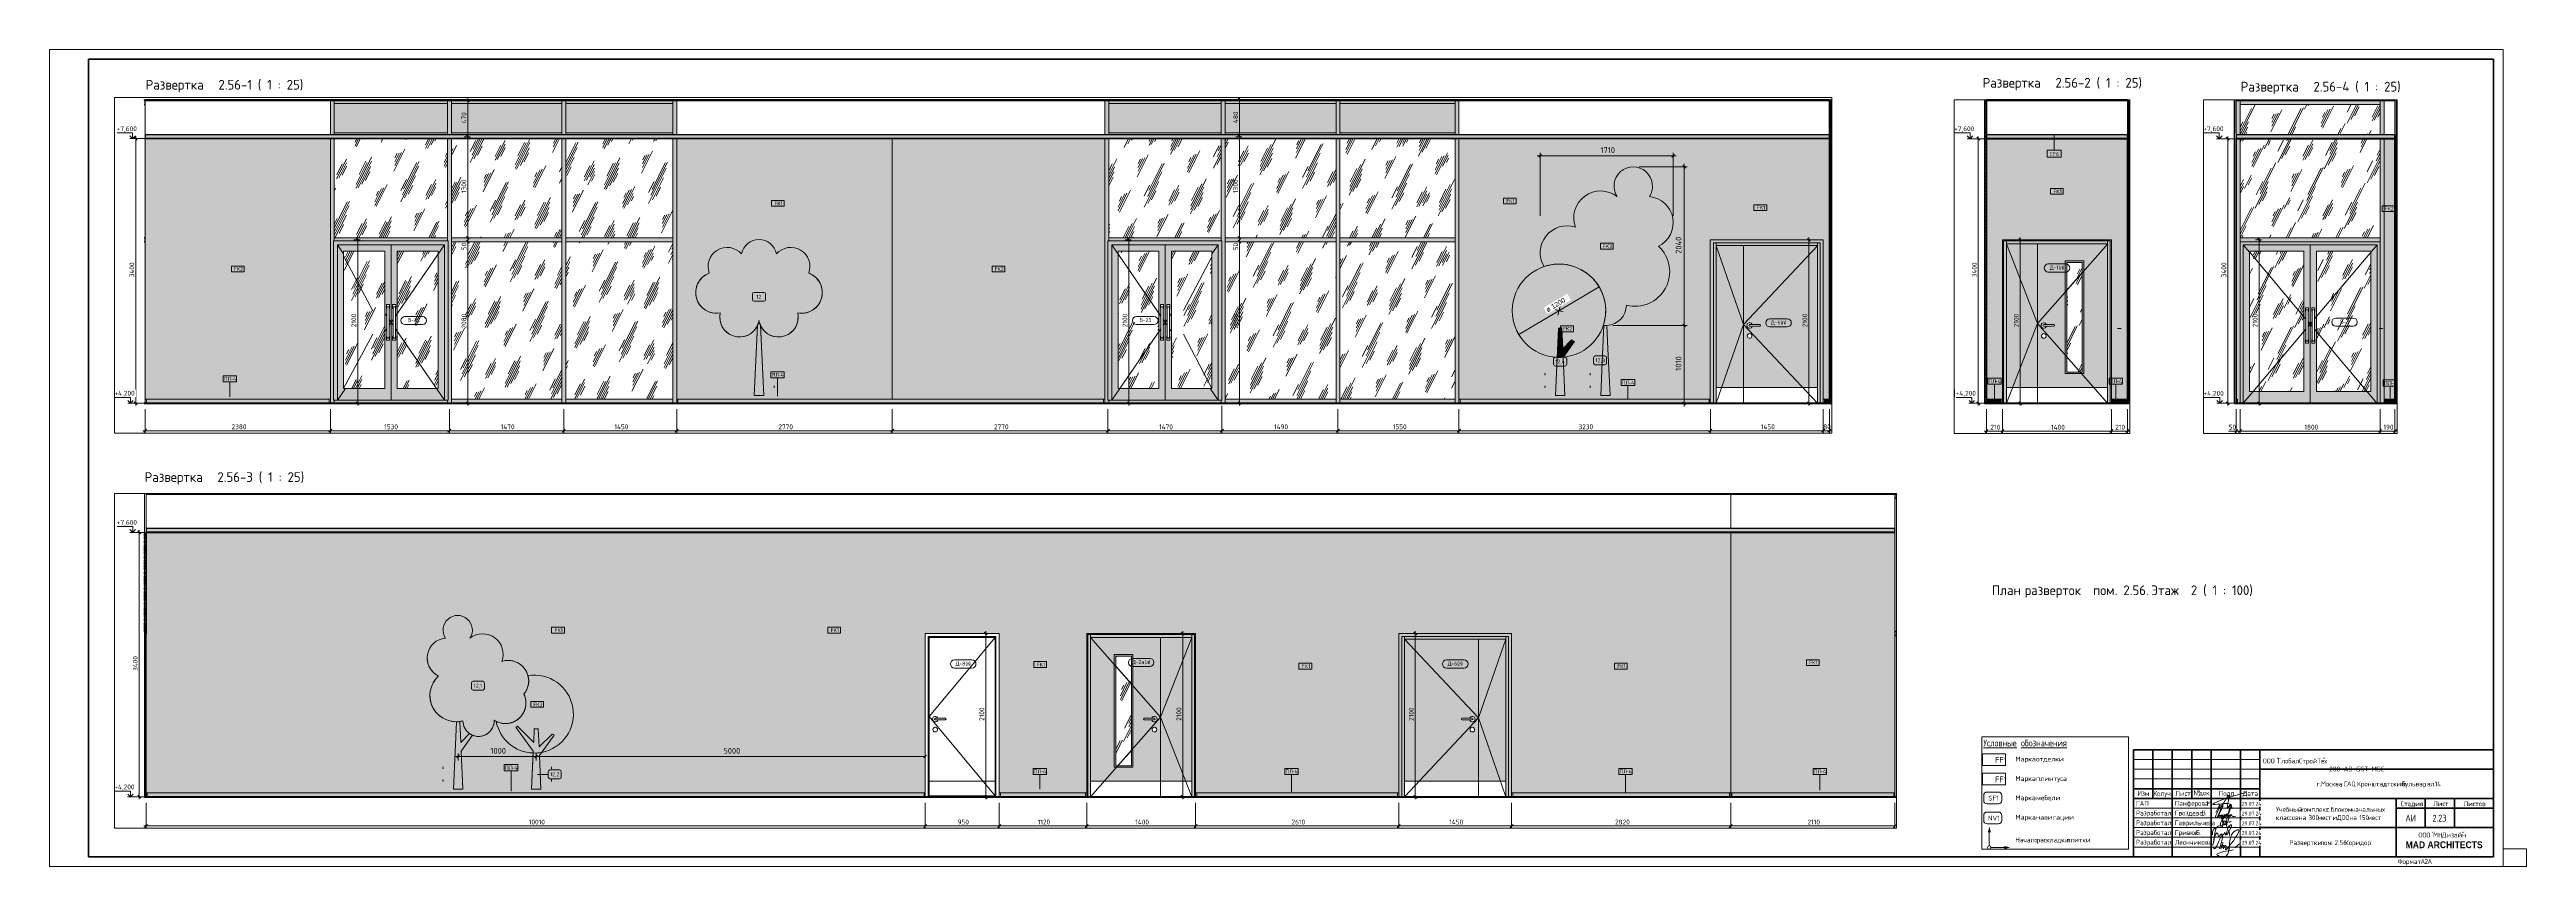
# Paper-space layout 'Layout1' of a CAD drawing. Header units: millimetres. Extents: x -1261 to 12, y 0 to 420.
# The model-space entities are those that its viewports show. They can reach past a viewport. Long polylines and large blocks are cut down to what shows.
import ezdxf

# ---------------------------------------------------------------- set-up
doc = ezdxf.new("R2010")
doc.units = ezdxf.units.MM
for name, pattern in [('200_ШТРИХ__ш1_п0_6_', [40, 25, -15]), ('Скрыто', [7.14375, 4.7625, -2.38125]), ('Штрих', [158.75, 79.375, -79.375])]:
    doc.linetypes.add(name, pattern=pattern)
for name, color, linetype, lineweight in [('A-ANNO-DIMS', 7, 'Continuous', 9), ('A-ANNO-DIMS-25', 7, 'Continuous', 9), ('A-ANNO-NOTE', 7, 'Continuous', 9), ('A-CLNG-IDEN', 7, 'Continuous', 9), ('A-DETL', 7, 'Continuous', 9), ('A-DOOR', 7, 'Continuous', 9), ('A-DOOR-2', 7, 'Штрих', 9), ('A-DOOR-3', 7, '200_ШТРИХ__ш1_п0_6_', 9), ('A-DOOR-FRAM-1', 7, 'Continuous', 9), ('A-DOOR-FRAM-2', 7, 'Continuous', 18), ('A-DOOR-IDEN', 7, 'Continuous', 9), ('A-FLOR', 7, 'Continuous', 9), ('A-GENM', 7, 'Continuous', 9), ('A-GENM-IDEN', 7, 'Continuous', 9), ('A-GLAZ-CURT', 7, 'Continuous', 9), ('A-GLAZ-CWMG', 7, 'Continuous', 9), ('A-GLAZ-CWMG-2', 7, 'Continuous', 30), ('A-WALL-2', 7, 'Continuous', 9), ('A-WALL-IDEN', 7, 'Continuous', 9), ('A-WALL-PATT', 7, 'Continuous', 9), ('G-ANNO-DIMS', 7, 'Continuous', 9), ('G-ANNO-DIMS-1', 7, 'Continuous', 20), ('G-ANNO-TEXT', 7, 'Continuous', 9), ('G-ANNO-TTLB', 7, 'Скрыто', 9), ('I-FURN-IDEN', 7, 'Continuous', 9), ('I-WALL', 7, 'Continuous', 9), ('Q-SPCQ', 7, 'Continuous', 9), ('Ограждение', 7, 'Continuous', 9), ('Поручни', 7, 'Continuous', 9)]:
    doc.layers.add(name, color=color, linetype=linetype, lineweight=lineweight)
for name, color, linetype, lineweight, true_color in [('A-CLNG-1', 7, 'Continuous', 9, 0x787878), ('A-CLNG-FNSH-1', 7, 'Continuous', 30, 0x3c3c3c), ('A-DETL-GENF-1', 1, 'Continuous', 9, 0xff0000), ('A-DOOR-GLAZ', 7, 'Continuous', 9, 0x8080ff), ('A-FLOR-1', 7, 'Continuous', 9, 0x787878), ('A-FLOR-FNSH-1', 7, 'Continuous', 30, 0x3c3c3c), ('A-FLOR-FNSH-2', 7, 'Continuous', 40, 0x3c3c3c), ('A-WALL-4', 7, 'Continuous', 30, 0x3c3c3c), ('A-WALL-5', 7, 'Continuous', 40, 0x3c3c3c), ('A-WALL-FNSH-2', 7, 'Continuous', 30, 0x3c3c3c), ('G-ANNO-TEXT-1', 7, 'Continuous', 9, 0x3c3c3c), ('G-ANNO-TEXT-2', 7, 'Continuous', 9, 0x008000), ('G-ANNO-TEXT-3', 1, 'Continuous', 9, 0xff0000), ('I-FURN-3', 7, 'Continuous', 9, 0xc0c0c0), ('I-FURN-6', 7, 'Continuous', 9, 0xbec2bc), ('I-FURN-7', 7, 'Continuous', 9, 0xc5c2b6), ('I-FURN-8', 7, 'Continuous', 9, 0xc6c1b9), ('I-FURN-9', 7, 'Continuous', 9, 0xc2c3b7), ('I-WALL-1', 7, 'Continuous', 9, 0x787878), ('Q-SPCQ-1', 1, 'Continuous', 9, 0xff0000)]:
    doc.layers.add(name, color=color, linetype=linetype, lineweight=lineweight, true_color=true_color)
doc.layers.add('G-ANNO-NPLT', color=7, linetype='Continuous', plot=False)
doc.layers.add('I-FURN-4', color=7, linetype='Continuous', lineweight=9, transparency=0.7)
doc.layers.add('I-FURN-5', color=7, linetype='Continuous', lineweight=9, true_color=0xd7c4aa, transparency=0.7)
doc.styles.add('Arial_2', font='arial.ttf', dxfattribs={"height": 62.5})
doc.styles.add('Arial_B', font='', dxfattribs={"width": 0.9, "height": 3.5})
doc.styles.add('GOST Common', font='GOST_Common.ttf', dxfattribs={"height": 50})
doc.styles.add('GOST Common_1', font='GOST_Common.ttf', dxfattribs={"width": 0.9, "height": 50})
doc.styles.add('GOST Common_10', font='GOST_Common.ttf', dxfattribs={"height": 5})
doc.styles.add('GOST Common_2', font='GOST_Common.ttf', dxfattribs={"width": 0.9, "height": 75})
doc.styles.add('GOST Common_3', font='GOST_Common.ttf', dxfattribs={"height": 175})
doc.styles.add('GOST Common_4', font='GOST_Common.ttf', dxfattribs={"width": 0.9, "height": 210})
doc.styles.add('GOST Common_5', font='GOST_Common.ttf', dxfattribs={"width": 0.9, "height": 245})
doc.styles.add('GOST Common_6', font='GOST_Common.ttf', dxfattribs={"width": 0.9, "height": 175})
doc.styles.add('GOST Common_7', font='GOST_Common.ttf', dxfattribs={"width": 0.9, "height": 2.5})
doc.styles.add('GOST Common_8', font='GOST_Common.ttf', dxfattribs={"width": 0.9, "height": 3.5})
doc.styles.add('GOST Common_9', font='GOST_Common.ttf', dxfattribs={"width": 0.9, "height": 2})
doc.styles.add('ISOCPEUR_1', font='isocpeur.ttf', dxfattribs={"width": 0.9, "height": 62.5})
doc.styles.add('ISOCPEUR_2', font='isocpeur.ttf', dxfattribs={"width": 0.9, "height": 175})
doc.styles.get('Arial_B').set_extended_font_data('Arial', bold=True)
doc.dimstyles.new('ADSK_Основной_3_0_окр_', dxfattribs={"dimscale": 304.8, "dimtxt": 75.428625, "dimasz": 0.115978, "dimexe": 0.123031, "dimexo": 0.246063, "dimgap": 0.04101, "dimtad": 1, "dimdec": 0, "dimrnd": 10, "dimdsep": 46, "dimtxsty": 'GOST Common_2', "dimblk1": 'OBLIQUE', "dimblk2": 'OBLIQUE', "dimsah": 1, "dimcen": 0.09, "dimdle": 0.123031, "dimazin": 0, "dimtfac": 1, "dimtdec": 4, "dimtix": 1, "dimtmove": 0, "dimatfit": 3, "dimfxl": 1, "dimtvp": 1, "dimtolj": 1, "dimtzin": 0, "dimlwd": 9, "dimlwe": 9, "dimarcsym": 2})
doc.dimstyles.new('ISO-2_5_0_9К_БОЛЬШОЙ_1', dxfattribs={"dimscale": 304.8, "dimtxt": 62.248823, "dimasz": 0.123031, "dimexe": 0.098425, "dimexo": 0.246063, "dimgap": 0, "dimtad": 1, "dimdec": 0, "dimrnd": 10, "dimzin": 0, "dimdsep": 46, "dimtxsty": 'ISOCPEUR_1', "dimblk1": 'OBLIQUE', "dimblk2": 'OBLIQUE', "dimsah": 1, "dimcen": 0.09, "dimdle": 0.098425, "dimazin": 0, "dimtfac": 1, "dimtdec": 4, "dimtix": 1, "dimtmove": 0, "dimatfit": 3, "dimfxl": 1, "dimtvp": 1, "dimtolj": 1, "dimtzin": 0, "dimarcsym": 2})
doc.dimstyles.new('ISO-2_5_0_9К_БОЛЬШОЙ_2', dxfattribs={"dimscale": 304.8, "dimtxt": 62.248823, "dimasz": 0.123031, "dimexe": 0.098425, "dimexo": 0.246063, "dimgap": 0, "dimtad": 1, "dimdec": 0, "dimrnd": 10, "dimzin": 0, "dimdsep": 46, "dimtxsty": 'ISOCPEUR_1', "dimblk1": 'OBLIQUE', "dimblk2": 'OBLIQUE', "dimsah": 1, "dimcen": 0.09, "dimdle": 0.098425, "dimazin": 0, "dimtfac": 1, "dimtdec": 4, "dimtix": 1, "dimtmove": 1, "dimatfit": 3, "dimfxl": 1, "dimtvp": 1, "dimtolj": 1, "dimtzin": 0, "dimarcsym": 2})
doc.dimstyles.new('Диаметр', dxfattribs={"dimscale": 304.8, "dimtxt": 63.766212, "dimasz": 0, "dimexe": 0.19685, "dimexo": 0, "dimgap": 0.123031, "dimtad": 1, "dimjust": 3, "dimdec": 3, "dimrnd": 0.001, "dimdsep": 46, "dimtxsty": 'Arial_2', "dimblk1": 'NONE', "dimblk2": 'NONE', "dimsah": 1, "dimcen": 0.09, "dimazin": 0, "dimtfac": 1, "dimtdec": 4, "dimtix": 1, "dimtmove": 0, "dimatfit": 2, "dimfxl": 1, "dimtvp": 1, "dimtfill": 1, "dimtolj": 1, "dimtzin": 0, "dimarcsym": 2})
pattern_1 = [(0, (26318.8804, 0), (30.48, 7.62), [2.515, -20.345, 2.515, -20.345, -121.92]), (0, (26318.8804, 0), (30.48, 7.62), [-45.72, 2.515, -43.205, 2.515, -20.345, -53.34]), (0, (26318.8804, 0), (30.48, 7.62), [-114.3, 2.515, -12.725, 2.515, -35.585]), (120, (26330.3104, 3.81), (-21.8391136, 22.5864543), [2.515, -20.345, 2.515, -20.345, -121.92]), (120, (26330.3104, 3.81), (-21.8391136, 22.5864543), [-45.72, 2.515, -43.205, 2.515, -20.345, -53.34]), (120, (26330.3104, 3.81), (-21.8391136, 22.5864543), [-114.3, 2.515, -12.725, 2.515, -35.585]), (240, (26334.1204, 19.05), (-8.6408864, -30.2064543), [2.515, -20.345, 2.515, -20.345, -121.92]), (240, (26334.1204, 19.05), (-8.6408864, -30.2064543), [-45.72, 2.515, -43.205, 2.515, -20.345, -53.34]), (240, (26334.1204, 19.05), (-8.6408864, -30.2064543), [-114.3, 2.515, -12.725, 2.515, -35.585])]
pattern_2 = [(63.435, (63.5, 31.75), (-255.5833, 766.7475), [317.5, -190.5, 317.5, -190.5, -403.903]), (63.435, (63.5, 31.75), (-255.5833, 766.7475), [-1016, 127, -276.903]), (63.435, (47.6, 47.6), (-255.5833, 766.7475), [254, -317.5, 190.5, -190.5, -467.403]), (63.435, (47.6, 47.6), (-255.5833, 766.7475), [-952.5, 222.25, -245.153]), (63.435, (47.6, 95.25), (-255.5833, 766.7475), [190.5, -381, 127, -190.5, -530.903]), (63.435, (47.6, 95.25), (-255.5833, 766.7475), [-889, 285.75, -245.153]), (63.435, (95.25, 47.6), (-255.5833, 766.7475), [190.5, -381, 158.75, -6404.653]), (63.435, (142.9, 95.25), (-255.5833, 766.7475), [95.25, -476.25, 63.5, -6499.903]), (63.435, (63.5, 174.6), (-255.5833, 766.7475), [63.5, -476.25, 63.5, -254, -562.653]), (63.435, (63.5, 174.6), (-255.5833, 766.7475), [-857.25, 158.75, -403.903]), (63.435, (349.25, 127), (-255.5833, 766.7475), [317.5, -476.25, 381, -251.503]), (63.435, (349.25, 79.4), (-255.5833, 766.7475), [444.5, -317.5, 476.25, -188.003]), (63.435, (381, 95.25), (-255.5833, 766.7475), [508, -254, 381, -276.903]), (63.435, (428.6, 142.9), (-255.5833, 766.7475), [317.5, -444.5, 254, -403.903]), (63.435, (381, 238.1), (-255.5833, 766.7475), [158.75, -635, 190.5, -435.653]), (63.435, (476.25, 190.5), (-255.5833, 766.7475), [127, -635, 127, -530.903])]
pattern_3 = [(63.435, (12565.8, 31.75), (-255.583, 766.747), [317.5, -190.5, 317.5, -190.5, -403.903]), (63.435, (12565.8, 31.75), (-255.583, 766.747), [-1016, 127, -276.903]), (63.435, (12549.9, 47.6), (-255.583, 766.747), [254, -317.5, 190.5, -190.5, -467.403]), (63.435, (12549.9, 47.6), (-255.583, 766.747), [-952.5, 222.25, -245.153]), (63.435, (12549.9, 95.25), (-255.583, 766.747), [190.5, -381, 127, -190.5, -530.903]), (63.435, (12549.9, 95.25), (-255.583, 766.747), [-889, 285.75, -245.153]), (63.435, (12597.5, 47.6), (-255.583, 766.747), [190.5, -381, 158.75, -6404.65]), (63.435, (12645.15, 95.25), (-255.583, 766.747), [95.25, -476.25, 63.5, -6499.9]), (63.435, (12565.8, 174.6), (-255.583, 766.747), [63.5, -476.25, 63.5, -254, -562.653]), (63.435, (12565.8, 174.6), (-255.583, 766.747), [-857.25, 158.75, -403.903]), (63.435, (12851.5, 127), (-255.583, 766.747), [317.5, -476.25, 381, -251.503]), (63.435, (12851.5, 79.4), (-255.583, 766.747), [444.5, -317.5, 476.25, -188.003]), (63.435, (12883.3, 95.25), (-255.583, 766.747), [508, -254, 381, -276.903]), (63.435, (12930.9, 142.9), (-255.583, 766.747), [317.5, -444.5, 254, -403.903]), (63.435, (12883.3, 238.1), (-255.583, 766.747), [158.75, -635, 190.5, -435.653]), (63.435, (12978.5, 190.5), (-255.583, 766.747), [127, -635, 127, -530.903])]

# ---------------------------------------------------------------- blocks, each defined once
blk = doc.blocks.new('Штамп_РД_основной - А2 _ _-27865372-Развертки пом_ 2_56 Коридор')
at = {"layer": 'A-ANNO-NOTE'}
for points, knots in [([(-338, -117.1), (-338.7, -122.4), (-329.9, -103.7), (-335.8, -123.7), (-330.9, -113.6), (-333.3, -120.6), (-331.4, -115.2), (-331.8, -118.8), (-331.2, -118.6), (-331.5, -117.5), (-332.4, -115.1), (-346.7, -118.4), (-336, -113.6), (-324.2, -110.5)], [0, 0, 0, 0, 0.0513615, 0.1091052, 0.1522958, 0.178941, 0.1972205, 0.2080985, 0.2140042, 0.2188047, 0.2389907, 0.2707687, 0.3130687, 0.3130687, 0.3130687, 0.3130687]), ([(-341.4, -132.2), (-341.9, -127.4), (-328.9, -126.7), (-340.1, -127), (-339.9, -131.7), (-341.7, -139.9), (-340.5, -134.7), (-340.2, -132.5), (-338.7, -130.3), (-338.3, -134.3), (-337.4, -132.1), (-336.7, -131.7)], [0, 0, 0, 0, 0.019426, 0.0387349, 0.0549438, 0.0672527, 0.0778646, 0.084698, 0.0906304, 0.096697, 0.1015072, 0.1015072, 0.1015072, 0.1015072]), ([(-339.6, -120.7), (-338, -117.2), (-337.3, -116.5), (-337.3, -117), (-338.8, -120.6), (-340.4, -123.9), (-338.9, -123.4), (-338.4, -122), (-335.9, -117.7), (-335.9, -116.4), (-336.4, -116.4), (-336.9, -117.9), (-338.3, -122.7)], [0, 0, 0, 0, 0.0080365, 0.0160998, 0.028237, 0.0420073, 0.0521324, 0.0641411, 0.0757014, 0.0858292, 0.0908816, 0.1013994, 0.1013994, 0.1013994, 0.1013994]), ([(-338.3, -122.7), (-338.3, -123.2), (-337.4, -123.2), (-337.4, -122.2), (-337.8, -122.2), (-337.9, -122.3), (-337.9, -122.4), (-336.9, -122.1), (-337.3, -122.7)], [0, 0, 0, 0, 0.00358547, 0.00695057, 0.00915819, 0.01015554, 0.01205798, 0.01469377, 0.01469377, 0.01469377, 0.01469377]), ([(-336.5, -122.8), (-336, -125.9), (-336, -128.5), (-337.1, -128.5), (-337.6, -126.5), (-335.8, -123.3), (-334.3, -122.9), (-332, -122.7)], [0, 0, 0, 0, 0.01155157, 0.02127823, 0.03282555, 0.04509601, 0.05773263, 0.05773263, 0.05773263, 0.05773263]), ([(-337, -123.2), (-336.3, -122.4), (-336.9, -121.9), (-337.2, -122.2), (-336.6, -122.4), (-336, -121.8), (-336, -122.1), (-336.3, -122.5), (-335.6, -122.5), (-335.9, -123.2), (-337, -124.2), (-337, -123.4), (-335.6, -122.2), (-335.1, -122.7)], [0, 0, 0, 0, 0.00332582, 0.00612366, 0.00901076, 0.01174206, 0.01415884, 0.01630272, 0.0190767, 0.02344016, 0.02813242, 0.03439448, 0.03937975, 0.03937975, 0.03937975, 0.03937975]), ([(-336.7, -131.7), (-336.7, -132.2), (-335.4, -132.5), (-335, -130), (-334.7, -133.4), (-334.6, -131.3), (-333.5, -130.1), (-334.9, -132.4), (-333.5, -132.3), (-329.9, -124.8), (-334.9, -129.7), (-332.7, -130.1), (-332.7, -131.3), (-332.6, -132.6)], [0, 0, 0, 0, 0.0046234, 0.0123007, 0.0208561, 0.0283952, 0.03509, 0.0409642, 0.0537756, 0.0710384, 0.0891313, 0.0998193, 0.1046376, 0.1046376, 0.1046376, 0.1046376]), ([(-334.9, -121.8), (-335.4, -122.1), (-335.4, -122.4), (-335.1, -122.4), (-334.8, -121.9), (-335.5, -123.7), (-336.3, -124.2), (-335.7, -123.2), (-334.4, -122), (-333.7, -121.5), (-334.3, -121.5), (-334.6, -122.5), (-333.9, -122.5), (-332.1, -119.2), (-332.1, -118), (-332.6, -118.5), (-333.5, -122.1), (-333.5, -122.7)], [0, 0, 0, 0, 0.00162511, 0.00331349, 0.00754981, 0.01278161, 0.01888966, 0.02470924, 0.03042302, 0.03530305, 0.0391434, 0.04257709, 0.05077407, 0.05912564, 0.06755136, 0.07580968, 0.08321457, 0.08321457, 0.08321457, 0.08321457]), ([(-334.9, -125.4), (-335.1, -125.1), (-335.5, -125.1), (-335.7, -125.3), (-335.8, -126), (-335.8, -126.9), (-335.3, -127), (-334.9, -126.6), (-334.7, -125.4), (-334.7, -125.1), (-334.7, -125.1), (-334.7, -125.1), (-334.8, -126.1), (-334.8, -126.9), (-334.6, -126.9), (-333.9, -126.4), (-332.9, -124.4), (-332.9, -123.3), (-333.1, -123), (-333.6, -123), (-334.1, -124.3), (-334.2, -127.5), (-333.9, -128.3), (-333.8, -128.7)], [0, 0, 0, 0, 0.0016332, 0.00392105, 0.00702344, 0.01058969, 0.01394693, 0.01793334, 0.0215051, 0.02411625, 0.02465035, 0.02632052, 0.02939378, 0.03280325, 0.03593957, 0.04142394, 0.04849321, 0.05477683, 0.05812393, 0.06191415, 0.07043912, 0.0795646, 0.08714635, 0.08714635, 0.08714635, 0.08714635]), ([(-333.5, -122.7), (-333.3, -122.9), (-332.6, -122.2), (-333.2, -122.2), (-332.6, -122.2), (-332.1, -121.8), (-332.7, -122.7)], [0, 0, 0, 0, 0.00269646, 0.00576297, 0.00838865, 0.01167349, 0.01167349, 0.01167349, 0.01167349]), ([(-331.9, -121.6), (-331.9, -122), (-331.6, -122), (-331.6, -122.3), (-330.8, -123.1), (-329.4, -122.7)], [0, 0, 0, 0, 0.001554219, 0.00418307, 0.008514983, 0.008514983, 0.008514983, 0.008514983]), ([(-340.8, -139), (-340.1, -140.2), (-338.4, -136.4), (-337.6, -133.9), (-335.2, -130.7), (-337.1, -137.8), (-337.9, -139.5)], [0, 0, 0, 0, 0.00891354, 0.0206837, 0.03596829, 0.05045262, 0.05045262, 0.05045262, 0.05045262]), ([(-334.6, -139.5), (-335.4, -141.8), (-325.6, -128.9), (-329, -129.5), (-332.6, -132.1), (-332.8, -142.8), (-335.1, -143.9), (-340.4, -142.5), (-338.8, -141.4), (-330.6, -139.9)], [0, 0, 0, 0, 0.0206368, 0.0432038, 0.0605873, 0.0770759, 0.0945827, 0.1039292, 0.1187761, 0.1187761, 0.1187761, 0.1187761])]:
    blk.add_open_spline(points, degree=3, knots=knots, dxfattribs=at)
for points, degree in [([(-333.5, -122.7), (-333, -122.7)], 1), ([(-332.9, -125.7), (-332, -125.5), (-331.8, -125.3)], 2), ([(-332.8, -122.8), (-332.6, -123.1), (-331.9, -122.3), (-331.9, -121.6)], 3), ([(-335.9, -136.1), (-337.1, -139.5)], 1), ([(-336.7, -138.4), (-335.6, -137.2), (-335.2, -137.3), (-335.7, -139.5)], 3), ([(-335.7, -139.5), (-335.4, -137.3), (-333.8, -136.9), (-334.6, -139.5)], 3), ([(-333.2, -127.9), (-332.5, -127.9)], 1), ([(-333.2, -139.5), (-332.5, -139.5)], 1), ([(-329.9, -138.9), (-327, -136.5)], 1)]:
    blk.add_open_spline(points, degree=degree, dxfattribs=at)
at = {"layer": 'G-ANNO-TTLB', "linetype": 'Continuous'}
for p, q in [((-1453, 271.5), (-1453, -148.5)), ((-1453, 271.5), (-192, 271.5)), ((-192, 271.5), (-192, -148.5)), ((-317, -93.5), (-382, -93.5)), ((-317, -98.5), (-382, -98.5)), ((-317, -103.5), (-382, -103.5)), ((-317, -118.5), (-382, -118.5)), ((-317, -123.5), (-382, -123.5)), ((-317, -128.5), (-382, -128.5)), ((-317, -133.5), (-382, -133.5)), ((-317, -138.5), (-382, -138.5)), ((-192, -148.5), (-1453, -148.5))]:
    blk.add_line(p, q, dxfattribs=at)
at = {"layer": 'G-ANNO-TTLB', "linetype": 'Continuous', "lineweight": 40}
for p, q in [((-1433, 266.5), (-1433, -143.5)), ((-197, 266.5), (-1433, 266.5)), ((-197, -143.5), (-197, 266.5)), ((-382, -88.5), (-382, -143.5)), ((-197, -88.5), (-382, -88.5)), ((-372, -88.5), (-372, -113.5)), ((-362, -88.5), (-362, -143.5)), ((-352, -88.5), (-352, -113.5)), ((-342, -88.5), (-342, -143.5)), ((-327, -88.5), (-327, -143.5)), ((-317, -88.5), (-317, -143.5)), ((-197, -98.5), (-317, -98.5)), ((-317, -108.5), (-382, -108.5)), ((-197, -113.5), (-382, -113.5)), ((-247, -113.5), (-247, -143.5)), ((-232, -113.5), (-232, -128.5)), ((-217, -113.5), (-217, -128.5)), ((-197, -118.5), (-247, -118.5)), ((-197, -128.5), (-317, -128.5)), ((-1433, -143.5), (-197, -143.5))]:
    blk.add_line(p, q, dxfattribs=at)
at = {"layer": 'G-ANNO-TTLB', "linetype": 'Continuous', "attachment_point": 1}
for s, insert, char_height, width, style in [('Изм', (-379.9, -109.7), 2.5, 6.133, 'GOST Common_7'), ('\\fGOST Common|b0|i0|c204|p34|;\\W.9;.', (-374.8, -109.7), 2.5, 0.794, 'GOST Common_7'), ('Кол', (-371.8, -109.7), 2.5, 6.061, 'GOST Common_7'), ('\\fGOST Common|b0|i0|c204|p34|;\\W.9;.', (-366.8, -109.7), 2.5, 0.794, 'GOST Common_7'), ('уч', (-366.1, -109.7), 2.5, 3.896, 'GOST Common_7'), ('\\fGOST Common|b0|i0|c204|p34|;\\W.9;.', (-362.9, -109.7), 2.5, 0.794, 'GOST Common_7'), ('Лист', (-360.4, -109.7), 2.5, 8.297, 'GOST Common_7'), ('\\fGOST Common|b0|i0|c204|p34|;\\W.9;№', (-351.1, -109.4), 2.5, 3.319, 'GOST Common_7'), ('док', (-348.4, -109.4), 2.5, 5.844, 'GOST Common_7'), ('\\fGOST Common|b0|i0|c204|p34|;\\W.9;.', (-343.6, -109.4), 2.5, 0.794, 'GOST Common_7'), ('Подп', (-338.1, -109.7), 2.5, 8.009, 'GOST Common_7'), ('\\fGOST Common|b0|i0|c204|p34|;\\W.9;.', (-331.5, -109.7), 2.5, 0.794, 'GOST Common_7'), ('Дата', (-325.8, -109.7), 2.5, 9.235, 'GOST Common_7'), ('ГАП', (-380.7, -114.8), 2.5, 6.566, 'GOST Common_7'), ('Разработал', (-380.7, -119.8), 2.5, 20.708, 'GOST Common_7'), ('Разработал', (-380.7, -124.8), 2.5, 20.708, 'GOST Common_7'), ('Панферова', (-360.7, -114.8), 2.5, 18.687, 'GOST Common_7'), ('Гвоздева', (-360.7, -119.8), 2.5, 15.657, 'GOST Common_7'), ('Гаврильчева', (-360.7, -124.8), 2.5, 21.862, 'GOST Common_7'), ('\\fGOST Common|b0|i0|c204|p34|;\\W.9; ', (-347.8, -119.8), 2.5, 0.938, 'GOST Common_7'), ('\\fGOST Common|b0|i0|c204|p34|;\\W.9;В', (-347, -119.8), 2.5, 2.237, 'GOST Common_7'), ('\\fGOST Common|b0|i0|c204|p34|;\\W.9; ', (-345.3, -114.8), 2.5, 0.938, 'GOST Common_7'), ('\\fGOST Common|b0|i0|c204|p34|;\\W.9;.', (-345.1, -119.8), 2.5, 0.794, 'GOST Common_7'), ('\\fGOST Common|b0|i0|c204|p34|;\\W.9;М', (-344.5, -114.8), 2.5, 2.453, 'GOST Common_7'), ('\\fGOST Common|b0|i0|c204|p34|;\\W.9; ', (-342.6, -124.8), 2.5, 0.722, 'GOST Common_7'), ('Стадия', (-244.6, -115), 2.5, 12.41, 'GOST Common_7'), ('Лист', (-227.9, -115), 2.5, 8.297, 'GOST Common_7'), ('Листов', (-212.3, -115), 2.5, 12.194, 'GOST Common_7'), ('Разработал', (-380.7, -129.8), 2.5, 20.708, 'GOST Common_7'), ('Разработал', (-380.7, -134.8), 2.5, 20.708, 'GOST Common_7'), ('Леончикова', (-360.7, -134.8), 2.5, 19.986, 'GOST Common_7'), ('Гривюк', (-360.7, -129.8), 2.5, 12.122, 'GOST Common_7'), ('\\fGOST Common|b0|i0|c204|p34|;\\W.9; ', (-350.7, -129.8), 2.5, 0.938, 'GOST Common_7'), ('\\fGOST Common|b0|i0|c204|p34|;\\W.9;Б', (-349.9, -129.8), 2.5, 2.165, 'GOST Common_7'), ('\\fGOST Common|b0|i0|c204|p34|;\\W.9;.', (-348.1, -129.8), 2.5, 0.794, 'GOST Common_7'), ('MAD ARCHITECTS', (-242.1, -135.6), 3.5, 48.558, 'Arial_B'), ('ООО', (-235.5, -131.1), 2.5, 6.494, 'GOST Common_7'), (' "', (-230.2, -131.1), 2.5, 2.597, 'GOST Common_7'), ('МН', (-228, -131.1), 2.5, 4.618, 'GOST Common_7'), ('\\fGOST Common|b0|i0|c204|p34|;\\W.9; ', (-224.2, -131.1), 2.5, 0.938, 'GOST Common_7'), ('Дизайн', (-223.5, -131.1), 2.5, 12.266, 'GOST Common_7'), ('\\fGOST Common|b0|i0|c204|p34|;\\W.9;"', (-213.3, -131.1), 2.5, 1.659, 'GOST Common_7'), ('Формат', (-246.2, -144.7), 2.5, 13.42, 'GOST Common_7'), ('\\fGOST Common|b0|i0|c204|p34|;\\W.9; ', (-235.2, -144.7), 2.5, 0.938, 'GOST Common_7'), ('\\fGOST Common|b0|i0|c204|p34|;\\W.9;А', (-234.4, -144.7), 2.5, 2.453, 'GOST Common_7'), ('\\fGOST Common|b0|i0|c204|p34|;\\W.9;2', (-232.4, -144.7), 2.5, 1.948, 'GOST Common_7'), ('\\fGOST Common|b0|i0|c204|p34|;\\W.9;А', (-230.8, -144.7), 2.5, 2.453, 'GOST Common_7')]:
    blk.add_mtext(s, dxfattribs=dict(at, insert=insert, char_height=char_height, width=width, style=style))
blk = doc.blocks.new('Штамп_Без подписи_спец_ - Без подписи-27038161-Развертки пом_ 2_56 Коридор')
at = {"layer": 'A-ANNO-NOTE'}
for p, q in [((0, 5), (35, 5)), ((0, 0), (0, 5)), ((35, 0), (0, 0)), ((20, 5), (20, 0)), ((35, 5), (35, 0))]:
    blk.add_line(p, q, dxfattribs=at)
blk = doc.blocks.new('Плинтус - Плинтус светлый _сад_-32863575-Развертка 2_56-1')
at = {"layer": 'A-GENM'}
for p, q in [((98721, 4250), (98736, 4250)), ((98736, 4250), (98736, 4202))]:
    blk.add_line(p, q, dxfattribs=at)
blk = doc.blocks.new('Плинтус - Плинтус светлый _сад_-32863573-Развертка 2_56-1')
at = {"layer": 'A-GENM'}
blk.add_hatch(color=256, dxfattribs=at).paths.add_polyline_path([(101085, 4200), (101085, 4250), (98736, 4250), (98736, 4202), (99488.7, 4202), (99488.7, 4200), (101079.9, 4200)])
for p, q in [((98736, 4250), (101085, 4250)), ((101085, 4250), (101100, 4250)), ((101085, 4200), (101085, 4250)), ((101100, 4250), (101100, 4200))]:
    blk.add_line(p, q, dxfattribs=at)
blk = doc.blocks.new('Плинтус - Плинтус светлый _сад_-32863600-Развертка 2_56-1')
at = {"layer": 'A-GENM'}
blk.add_hatch(color=256, dxfattribs=at).paths.add_polyline_path([(110899.5, 4200), (111035, 4200), (111035, 4250), (105565, 4250), (105565, 4200), (110222.3, 4200)])
for p, q in [((105550, 4200), (105550, 4250)), ((105550, 4250), (105565, 4250)), ((105565, 4250), (111035, 4250)), ((105565, 4250), (105565, 4200)), ((111035, 4250), (111050, 4250)), ((111035, 4200), (111035, 4250)), ((111050, 4250), (111050, 4200))]:
    blk.add_line(p, q, dxfattribs=at)
blk = doc.blocks.new('Плинтус - Плинтус светлый _сад_-32863598-Развертка 2_56-1')
at = {"layer": 'A-GENM'}
blk.add_hatch(color=256, dxfattribs=at).paths.add_polyline_path([(117671.7, 4200), (118815, 4200), (118815, 4250), (115615, 4250), (115615, 4200), (116994.5, 4200)])
for p, q in [((115600, 4200), (115600, 4250)), ((115600, 4250), (115615, 4250)), ((115615, 4250), (118815, 4250)), ((115615, 4250), (115615, 4200)), ((118815, 4250), (118830, 4250)), ((118815, 4200), (118815, 4250)), ((118830, 4250), (118830, 4200))]:
    blk.add_line(p, q, dxfattribs=at)
blk = doc.blocks.new('Плинтус - Плинтус светлый _сад_-32863596-Развертка 2_56-1')
at = {"layer": 'A-GENM'}
blk.add_hatch(color=256, dxfattribs=at).paths.add_polyline_path([(120344, 4200), (120344, 4250), (120295, 4250), (120295, 4200)])
for p, q in [((120280, 4200), (120280, 4250)), ((120280, 4250), (120295, 4250)), ((120295, 4250), (120344, 4250)), ((120295, 4250), (120295, 4200))]:
    blk.add_line(p, q, dxfattribs=at)
blk = doc.blocks.new('Плинтус - Плинтус светлый _сад_-32863594-Развертка 2_56-1')
at = {"layer": 'A-GENM'}
for p, q in [((120359, 4250), (120344, 4250)), ((120344, 4250), (120344, 4200)), ((120359, 4200), (120359, 4250)), ((120344, 4200), (120359, 4200))]:
    blk.add_line(p, q, dxfattribs=at)
blk = doc.blocks.new('Дерево_ декор - Дерево_ декор-30717852-Развертка 2_56-1')
at = {"layer": 'I-FURN-4'}
blk.add_hatch(color=256, dxfattribs=at).paths.add_polyline_path([(106360.9, 5050.9), (106387.8, 5052.7), (106414.4, 5057.4), (106440.3, 5064.9), (106465.3, 5075.1), (106489.1, 5087.9), (106511.4, 5103.1), (106531.9, 5120.6), (106550.5, 5140.2), (106568.1, 5163.8), (106580.8, 5184.8), (106587.6, 5199.2), (106588, 5207.7), (106600.2, 5234.9), (106607.1, 5261), (106614.4, 5233.6), (106626.3, 5207.7), (106626.7, 5199.2), (106633.4, 5184.8), (106647.4, 5161.7), (106663.8, 5140.2), (106682.4, 5120.6), (106702.9, 5103.1), (106725.2, 5087.9), (106748.9, 5075.1), (106773.9, 5064.9), (106799.8, 5057.4), (106826.4, 5052.7), (106853.3, 5050.9), (106880.3, 5051.9), (106907, 5055.8), (106933.2, 5062.5), (106958.4, 5072), (106982.6, 5084), (107005.3, 5098.6), (107026.3, 5115.5), (107045.5, 5134.5), (107062.5, 5155.5), (107077.1, 5178.2), (107089.3, 5202.2), (107098.9, 5227.5), (107105.7, 5253.6), (107109.7, 5280.3), (107110.9, 5307.2), (107109.2, 5334.2), (107104.6, 5360.8), (107132.6, 5356.9), (107160.9, 5356), (107189.1, 5358.2), (107216.9, 5363.3), (107246.1, 5372.2), (107272.1, 5383.4), (107296.8, 5397.2), (107319.8, 5413.5), (107341, 5432.3), (107360.1, 5453.1), (107376.9, 5475.9), (107391.1, 5500.4), (107402.7, 5526.3), (107410.8, 5550.6), (107416.9, 5578.2), (107420, 5606.3), (107420.2, 5634.5), (107417.3, 5662.7), (107411.4, 5690.3), (107402.7, 5717.2), (107391.1, 5743), (107376.9, 5767.4), (107360.1, 5790.2), (107341, 5811), (107319.8, 5829.7), (107296.8, 5846.1), (107272.1, 5859.9), (107246.1, 5871), (107254.4, 5898), (107259.1, 5921.7), (107261.4, 5947.8), (107261, 5974), (107257.8, 6000.1), (107251.8, 6025.6), (107243.1, 6050.3), (107231.9, 6074), (107218.1, 6096.3), (107202.1, 6117.1), (107184, 6136), (107163.9, 6152.9), (107142.2, 6167.6), (107119, 6179.8), (107094.7, 6189.5), (107069.4, 6196.6), (107043.6, 6200.9), (107017.4, 6202.5), (106991.2, 6201.3), (106965.3, 6197.2), (106940, 6190.5), (106915.5, 6181.1), (106892.2, 6169.1), (106870.3, 6154.7), (106850, 6138), (106831.7, 6119.3), (106825, 6144.6), (106815.5, 6169), (106803.3, 6192.1), (106788.5, 6213.7), (106771.4, 6233.4), (106752.1, 6251.1), (106731, 6266.5), (106708.2, 6279.3), (106684.1, 6289.5), (106659, 6296.9), (106633.2, 6301.3), (106607.1, 6302.8), (106581, 6301.3), (106555.3, 6296.9), (106530.2, 6289.5), (106506.1, 6279.3), (106483.3, 6266.5), (106462.1, 6251.1), (106442.9, 6233.4), (106425.7, 6213.7), (106411, 6192.1), (106398.8, 6169), (106388.7, 6142.7), (106382.6, 6119.3), (106364.2, 6138), (106344, 6154.7), (106322.1, 6169.1), (106298.7, 6181.1), (106274.3, 6190.5), (106248.9, 6197.2), (106223, 6201.3), (106196.9, 6202.5), (106170.7, 6200.9), (106144.8, 6196.6), (106119.6, 6189.5), (106095.2, 6179.8), (106072.1, 6167.6), (106050.3, 6152.9), (106030.3, 6136), (106012.1, 6117.1), (105996.1, 6096.3), (105982.4, 6074), (105971.1, 6050.3), (105962.5, 6025.6), (105956.5, 6000.1), (105953.3, 5974), (105952.8, 5947.8), (105955.2, 5921.7), (105960.3, 5896), (105968.1, 5871), (105942.1, 5859.9), (105917.5, 5846.1), (105894.4, 5829.7), (105873.2, 5811), (105854.2, 5790.2), (105837.4, 5767.4), (105823.2, 5743), (105811.6, 5717.2), (105802.8, 5690.3), (105797, 5662.7), (105794.1, 5634.5), (105794.2, 5606.3), (105797.3, 5578.2), (105803.4, 5550.6), (105812.4, 5523.8), (105824.2, 5498.1), (105838.7, 5473.8), (105855.6, 5451.2), (105874.9, 5430.5), (105896.2, 5412), (105919.4, 5395.8), (105944.2, 5382.2), (105970.3, 5371.3), (105997.4, 5363.3), (106025.2, 5358.2), (106053.4, 5356), (106081.6, 5356.9), (106109.6, 5360.8), (106105.1, 5334.2), (106103.4, 5307.2), (106104.5, 5280.3), (106108.5, 5253.6), (106115.4, 5227.5), (106124.9, 5202.2), (106137.1, 5178.2), (106151.8, 5155.5), (106168.8, 5134.5), (106187.9, 5115.5), (106209, 5098.6), (106231.7, 5084), (106255.8, 5072), (106281.1, 5062.5), (106307.2, 5055.8), (106333.9, 5051.9)])
h = blk.add_hatch(color=256, dxfattribs=at)
h.paths.add_polyline_path([(106587.6, 5199.2), (106588.1, 5200.4), (106588, 5207.7)])
h.paths.add_polyline_path([(106588, 5207.7), (106591.6, 5207.7), (106592.3, 5209.2), (106593.7, 5213.3), (106592.3, 5211.9), (106592.3, 5217.1), (106589.1, 5210.2), (106590.2, 5209.9), (106589.5, 5209.2)])
h.paths.add_polyline_path([(106626.3, 5207.7), (106625.2, 5210.2), (106622, 5209.2), (106622.7, 5207.7)])
h.paths.add_polyline_path([(106607.1, 5261), (106599.9, 5233.6), (106600.7, 5233.6), (106601.1, 5234.7)])
h.paths.add_polyline_path([(106622, 5209.2), (106622, 5217.1), (106614, 5234.9), (106607.1, 5261), (106613.8, 5232.9), (106614.4, 5231.2)])
h.paths.add_polyline_path([(106597.6, 5224.7), (106599.9, 5231.2), (106599.9, 5233.2)])
at = {"layer": 'I-FURN-5'}
blk.add_hatch(color=256, dxfattribs=at).paths.add_polyline_path([(106547.1, 4300), (106667.1, 4300), (106626.7, 5199.2), (106622, 5209.2), (106613.2, 5234.7), (106607.1, 5261), (106600.7, 5233.6), (106591.6, 5207.7), (106587.6, 5199.2), (106547.5, 4307.3)])
h = blk.add_hatch(color=256, dxfattribs=at)
h.paths.add_polyline_path([(106626.7, 5199.2), (106626.3, 5207.7), (106622.7, 5207.7), (106626.3, 5200)])
h.paths.add_polyline_path([(106588.1, 5200.4), (106591.6, 5207.7), (106588, 5207.7)])
h.paths.add_polyline_path([(106588, 5207.7), (106590.2, 5209.9), (106589.1, 5210.2), (106588.7, 5209.2)])
h.paths.add_polyline_path([(106622, 5209.2), (106625.2, 5210.2), (106622, 5217.1)])
h.paths.add_polyline_path([(106592.3, 5211.9), (106593.7, 5213.3), (106597.6, 5224.7), (106599.9, 5233.2), (106599.9, 5231.2), (106600.7, 5233.6), (106599.9, 5233.6), (106592.3, 5217.1)])
at = {"layer": 'I-FURN-3'}
for p, q in [((106588, 5207.7), (106547.1, 4300)), ((106667.1, 4300), (106626.3, 5207.7)), ((106801.5, 4586.8), (106802.6, 4573)), ((106802.6, 4573), (106801.5, 4559.2)), ((106801.5, 4423.8), (106802.6, 4410)), ((106802.6, 4410), (106801.5, 4396.2)), ((106547.1, 4300), (106607.1, 4300)), ((106607.1, 4300), (106667.1, 4300))]:
    blk.add_line(p, q, dxfattribs=at)
for centre, radius, start, end in [((106607.1, 6073.7), 229.1, 11.4911, 168.5089), ((106198.3, 5956.8), 245.7, 41.4157, 200.4473), ((107015.9, 5956.8), 245.7, 339.5527, 138.5843), ((106059.4, 5621.6), 265.6, 110.089, 280.911), ((107154.9, 5621.6), 265.6, 259.089, 69.911), ((106357.1, 5304.6), 253.8, 167.2242, 350.0999), ((106857.1, 5304.6), 253.8, 189.9001, 12.7758), ((106444.5, 5289.4), 165.1, 330.3533, 350.0999), ((106769.7, 5289.4), 165.1, 189.9001, 209.6467)]:
    blk.add_arc(centre, radius, start, end, dxfattribs=at)
at = {"layer": 'I-FURN-6'}
for centre, radius, start, end in [((106607.1, 6073.7), 229.1, 11.4911, 168.5089), ((106198.3, 5956.8), 245.7, 41.4157, 200.4473), ((107015.9, 5956.8), 245.7, 339.5527, 138.5843), ((106059.4, 5621.6), 265.6, 110.089, 213.8024), ((107154.9, 5621.6), 265.6, 63.8102, 69.911), ((107154.9, 5621.6), 265.6, 39.4071, 63.8102), ((107154.9, 5621.6), 265.6, 33.3063, 39.4071), ((107154.9, 5621.6), 265.6, 356.7016, 33.3063), ((107154.9, 5621.6), 265.6, 259.089, 356.7016), ((106059.4, 5621.6), 265.6, 213.8024, 219.9031), ((106059.4, 5621.6), 265.6, 219.9031, 280.911), ((106357.1, 5304.6), 253.8, 167.2242, 335.4188), ((106857.1, 5304.6), 253.8, 204.5812, 12.7758)]:
    blk.add_arc(centre, radius, start, end, dxfattribs=at)
at = {"layer": 'I-FURN-7'}
for p, q in [((106587.6, 5199.2), (106588, 5207.7)), ((106626.3, 5207.7), (106626.7, 5199.2))]:
    blk.add_line(p, q, dxfattribs=at)
for centre, radius, start, end in [((106357.1, 5304.6), 253.8, 335.4188, 350.0999), ((106444.5, 5289.4), 165.1, 330.3533, 350.0999), ((106857.1, 5304.6), 253.8, 189.9001, 204.5812), ((106769.7, 5289.4), 165.1, 189.9001, 199.7734), ((106769.7, 5289.4), 165.1, 199.7734, 209.6467)]:
    blk.add_arc(centre, radius, start, end, dxfattribs=at)
at = {"layer": 'I-FURN-8'}
for p, q in [((106547.1, 4300), (106587.6, 5199.2)), ((106626.7, 5199.2), (106667.1, 4300)), ((106607.1, 4300), (106547.1, 4300)), ((106667.1, 4300), (106607.1, 4300))]:
    blk.add_line(p, q, dxfattribs=at)
blk = doc.blocks.new('Дерево_ декор 4 - Дерево_ декор 4-32360992-Развертка 2_56-1')
at = {"layer": 'I-FURN-5'}
for points in [[(116885.6, 4788.1), (116928.4, 4789.6), (116939.8, 4790.9), (117085.9, 4991.9), (117066.2, 5001.3), (117047.7, 5012.8), (116933.5, 4898.6), (116921.4, 5168.7), (116900.4, 5166.5), (116879.4, 5165.6), (116862.5, 4788.9), (116879.4, 4788.3)], [(116960.4, 4300), (116938.4, 4789), (116939.8, 4790.9), (116928.4, 4789.6), (116885.6, 4788.1), (116862.5, 4788.9), (116840.4, 4300), (116938.4, 4300)]]:
    blk.add_hatch(color=256, dxfattribs=at).paths.add_polyline_path(points)
at = {"layer": 'I-FURN-3'}
for p, q in [((116879.4, 5165.6), (116840.4, 4300)), ((116933.5, 4898.6), (116921.4, 5168.7)), ((117047.7, 5012.8), (116933.5, 4898.6)), ((116938.4, 4789), (117085.9, 4991.9)), ((116960.4, 4300), (116938.4, 4789)), ((116706.1, 4586.8), (116705, 4573)), ((116705, 4573), (116706.1, 4559.2)), ((116706.1, 4423.8), (116705, 4410)), ((116705, 4410), (116706.1, 4396.2)), ((116840.4, 4300), (116900.4, 4300)), ((116900.4, 4300), (116960.4, 4300))]:
    blk.add_line(p, q, dxfattribs=at)
for centre, radius, start, end in [((116875.2, 5503.5), 338, 270.72, 277.8572), ((117161.9, 5176.9), 200, 235.1493, 247.6496)]:
    blk.add_arc(centre, radius, start, end, dxfattribs=at)
at = {"layer": 'I-FURN-8'}
for p, q in [((116840.4, 4300), (116879.4, 5165.6)), ((116921.4, 5168.7), (116933.5, 4898.6)), ((116933.5, 4898.6), (117047.7, 5012.8)), ((117085.9, 4991.9), (116938.4, 4789)), ((116938.4, 4789), (116960.4, 4300)), ((116900.4, 4300), (116840.4, 4300)), ((116960.4, 4300), (116900.4, 4300))]:
    blk.add_line(p, q, dxfattribs=at)
for centre, radius, start, end in [((116875.2, 5503.5), 338, 270.72, 277.8572), ((117161.9, 5176.9), 200, 235.1493, 247.6496)]:
    blk.add_arc(centre, radius, start, end, dxfattribs=at)
blk = doc.blocks.new('Дервево_ ствол_ декор 4 - Дервево_ ствол_ декор 4-30727129-Развертка 2_56-1')
at = {"layer": 'I-FURN-5'}
for points in [[(117440.9, 4300), (117541.4, 4300), (117501, 5199.6), (117483.4, 5199.1), (117467.2, 5200), (117461.9, 5200), (117421.4, 4300)], [(117483.4, 5199.1), (117501, 5199.6), (117500.9, 5200), (117471.9, 5199.9), (117476, 5199.6)]]:
    blk.add_hatch(color=256, dxfattribs=at).paths.add_polyline_path(points)
at = {"layer": 'I-FURN-3'}
for p, q in [((117461.9, 5200), (117440.9, 4732.5)), ((117500.9, 5200), (117461.9, 5200)), ((117514.5, 4898.6), (117500.9, 5200)), ((117541.4, 4300), (117514.5, 4898.6)), ((117440.9, 4732.5), (117421.4, 4300)), ((117287.1, 4586.8), (117286, 4573)), ((117286, 4573), (117287.1, 4559.2)), ((117287.1, 4423.8), (117286, 4410)), ((117286, 4410), (117287.1, 4396.2)), ((117421.4, 4300), (117481.4, 4300)), ((117481.4, 4300), (117541.4, 4300))]:
    blk.add_line(p, q, dxfattribs=at)
at = {"layer": 'I-FURN-8'}
for p, q in [((117440.9, 4732.5), (117461.9, 5200)), ((117461.9, 5200), (117500.9, 5200)), ((117500.9, 5200), (117514.5, 4898.6)), ((117514.5, 4898.6), (117541.4, 4300)), ((117421.4, 4300), (117440.9, 4732.5)), ((117481.4, 4300), (117421.4, 4300)), ((117541.4, 4300), (117481.4, 4300))]:
    blk.add_line(p, q, dxfattribs=at)
blk = doc.blocks.new('Прямоугольный импост - Импост структурный с накладкой - 160мм Темный-32470440-Развертка 2_56-1')
at = {"layer": 'A-GLAZ-CWMG'}
blk.add_hatch(color=256, dxfattribs=at).paths.add_polyline_path([(98720, 6325), (98721, 6325), (98721, 8040), (98709.6, 8040), (98709.6, 6325)])
for p, q in [((98721, 7650), (98721, 8040)), ((98721, 6325), (98721, 7600))]:
    blk.add_line(p, q, dxfattribs=at)
blk = doc.blocks.new('Прямоугольный импост - Импост структурный с накладкой - 160мм Темный-32348142-Развертка 2_56-1')
at = {"layer": 'A-GLAZ-CWMG'}
blk.add_hatch(color=256, dxfattribs=at).paths.add_polyline_path([(98721, 4202), (98721, 6275), (98709.6, 6275), (98709.6, 4202), (98720, 4202)])
blk.add_line((98721, 4202), (98721, 6275), dxfattribs=at)
blk = doc.blocks.new('Прямоугольный импост - Импост структурный с накладкой - 160мм Темный-31920698-Развертка 2_56-1')
at = {"layer": 'A-GLAZ-CWMG-2'}
for p, q in [((98721, 6325), (98709.6, 6325)), ((98721, 6275), (98721, 6325)), ((98709.6, 6275), (98721, 6275))]:
    blk.add_line(p, q, dxfattribs=at)
blk = doc.blocks.new('Прямоугольный импост - Импост структурный с накладкой - 160мм Темный-31920696-Развертка 2_56-1')
at = {"layer": 'A-GLAZ-CWMG-2'}
for p, q in [((98721, 8090), (98709.6, 8090)), ((98721, 8040), (98721, 8090)), ((98709.6, 8040), (98721, 8040))]:
    blk.add_line(p, q, dxfattribs=at)
blk = doc.blocks.new('110_Дверь_СКБ_2Ст - Д-6_п__ ДОО_Дв_1450x2100h_Дверь из раздевальной в коридор-32371698-Развертка 2_56-1')
at = {"layer": 'A-DOOR'}
blk.add_hatch(color=256, dxfattribs=at).paths.add_polyline_path([(119026.1, 4400), (119255, 4400), (119255, 6225), (118905, 6225), (118905, 4400)])
h = blk.add_hatch(color=256, dxfattribs=at)
h.paths.add_polyline_path([(120205, 4400), (120205, 6225), (119255, 6225), (119255, 4400), (119703.3, 4400)])
h.paths.add_polyline_path([(119332.9, 5035.1), (119325.5, 5036.5), (119318.8, 5039.8), (119313, 5044.6), (119308.7, 5050.6), (119305.9, 5057.6), (119305, 5065), (119306, 5072.5), (119308.7, 5079.5), (119313.2, 5085.6), (119319.1, 5090.4), (119325.9, 5093.6), (119333.4, 5095), (119340.9, 5094.4), (119348.1, 5092), (119354.4, 5087.9), (119359.5, 5082.3), (119363, 5075.6), (119364.8, 5068.3), (119364.7, 5060.7), (119362.7, 5053.5), (119359, 5047), (119353.8, 5041.6), (119347.5, 5037.7), (119340.3, 5035.5)])
h.paths.add_polyline_path([(119334.5, 5165), (119325.5, 5166.3), (119317.2, 5169.9), (119310.1, 5175.4), (119304.6, 5182.7), (119301.2, 5191), (119300, 5200), (119301.2, 5209), (119304.6, 5217.3), (119310.6, 5225), (119317.2, 5230.1), (119325.5, 5233.7), (119335, 5234.9), (119343.5, 5234), (119351.9, 5230.7), (119359.4, 5225), (119364.9, 5218.3), (119368.5, 5210), (119465, 5210), (119467.6, 5209.7), (119470, 5208.7), (119472.1, 5207.1), (119473.7, 5205), (119474.7, 5202.6), (119475, 5200), (119474.7, 5197.4), (119473.7, 5195), (119472.1, 5192.9), (119470, 5191.3), (119467.6, 5190.3), (119465, 5190), (119368.5, 5190), (119364.7, 5181.6), (119359.2, 5174.7), (119351.9, 5169.3), (119343.5, 5166), (119335, 5165.1)])
at = {"layer": 'A-DOOR-FRAM-1'}
for points in [[(118855, 4200), (118855, 4206.3), (118870, 4206.3), (118870, 6260), (120240, 6260), (120240, 4206.3), (120280, 4206.3), (120280, 6300), (118830, 6300), (118830, 4200)], [(118870, 4206.3), (118905, 4206.3), (118905, 6260), (118870, 6260), (118870, 4400)], [(118905, 6225), (120205, 6225), (120205, 6260), (118905, 6260), (118905, 6233.8)], [(120205, 4206.3), (120240, 4206.3), (120240, 6260), (120205, 6260), (120205, 4400)]]:
    blk.add_hatch(color=256, dxfattribs=at).paths.add_polyline_path(points)
at = {"layer": 'A-DOOR'}
for p, q in [((119255, 6225), (118905, 6225)), ((118905, 4400), (118905, 6225)), ((120205, 6225), (119255, 6225)), ((119255, 4400), (119255, 6225)), ((119255, 6225), (119255, 4400)), ((120205, 6225), (120205, 4400)), ((119465, 5210), (119335, 5210)), ((119335, 5210), (119368.5, 5210)), ((119335, 5190), (119465, 5190)), ((119368.5, 5190), (119335, 5190)), ((119255, 4400), (118905, 4400)), ((118905, 4400), (118905, 4206.3)), ((119255, 4400), (120205, 4400)), ((119255, 4400), (119255, 4206.3)), ((119255, 4206.3), (119255, 4400)), ((120205, 4400), (120205, 4206.3))]:
    blk.add_line(p, q, dxfattribs=at)
for centre, radius, start, end in [((119335, 5200), 35, 16.6015, 180), ((119335, 5200), 35, 180, 343.3985), ((119335, 5200), 10, 90, 270), ((119335, 5200), 10, 90, 270), ((119465, 5200), 10, 270, 90), ((119335, 5065), 30, 351.8301, 180), ((119335, 5065), 30, 180, 351.8301)]:
    blk.add_arc(centre, radius, start, end, dxfattribs=at)
at = {"layer": 'A-DOOR-2'}
for p, q in [((118830, 6300), (120280, 6300)), ((118830, 4200), (118830, 6300)), ((118830, 6300), (120280, 6300)), ((118830, 4200), (118830, 6300)), ((120280, 4200), (120280, 6300)), ((120280, 4200), (120280, 6300))]:
    blk.add_line(p, q, dxfattribs=at)
at = {"layer": 'A-DOOR-FRAM-1'}
for p, q in [((118870, 4206.3), (118870, 6260)), ((118870, 6260), (120240, 6260)), ((118905, 6225), (118905, 6260)), ((118905, 4400), (118905, 6260)), ((120205, 6260), (120205, 6225)), ((120205, 4400), (120205, 6260)), ((120240, 6260), (120240, 4206.3)), ((120205, 6225), (118905, 6225))]:
    blk.add_line(p, q, dxfattribs=at)
blk = doc.blocks.new('Прямоугольный импост - Импост структурный с накладкой - 160мм Темный-32426886-Развертка 2_56-1')
at = {"layer": 'A-GLAZ-CWMG'}
blk.add_hatch(color=256, dxfattribs=at).paths.add_polyline_path([(105500, 8050), (105500, 8090), (104125, 8090), (104125, 8050), (105481.8, 8050)])
for p, q in [((104125, 8050), (104125, 8090)), ((105500, 8090), (105500, 8050)), ((104125, 8050), (105500, 8050))]:
    blk.add_line(p, q, dxfattribs=at)
blk = doc.blocks.new('Прямоугольный импост - Импост структурный с накладкой - 160мм Темный-30756008-Развертка 2_56-1')
at = {"layer": 'A-GLAZ-CWMG'}
blk.add_hatch(color=256, dxfattribs=at).paths.add_polyline_path([(105530, 4200), (105549.5, 4200), (105549.5, 6300), (105500, 6300), (105500, 4200), (105524.1, 4200)])
blk.add_line((105500, 6300), (105500, 4200), dxfattribs=at)
blk = doc.blocks.new('Прямоугольный импост - Импост структурный с накладкой - 160мм Темный-32426299-Развертка 2_56-1')
at = {"layer": 'A-GLAZ-CWMG'}
blk.add_hatch(color=256, dxfattribs=at).paths.add_polyline_path([(101100, 7650), (101150, 7650), (101150, 8090), (101100, 8090)])
blk.add_line((101150, 7650), (101150, 8090), dxfattribs=at)
blk = doc.blocks.new('Дверь_Витражная_остекление_ - ВВ-22-32429667-Развертка 2_56-1')
at = {"layer": 'A-DOOR'}
blk.add_hatch(color=256, dxfattribs=at).paths.add_polyline_path([(102565, 4240), (102615, 4240), (102615, 6285), (101140, 6285), (101140, 4240), (101190, 4240), (101190, 6235), (102565, 6235), (102565, 4390)])
h = blk.add_hatch(color=256, dxfattribs=at)
h.paths.add_polyline_path([(101190, 4240), (101880, 4240), (101880, 6235), (101190, 6235), (101190, 4674.4)])
h.paths.add_polyline_path([(101418.5, 4390), (101270, 4390), (101270, 6155), (101800, 6155), (101800, 4390)])
h.paths.add_polyline_path([(101820.7, 5010), (101820, 5010), (101820, 5060), (101825, 5060), (101825, 5417.5), (101820, 5417.5), (101820, 5467.5), (101860, 5467.5), (101860, 5417.5), (101855, 5417.5), (101855, 5060), (101860, 5060), (101860, 5010), (101822.7, 5010)])
h = blk.add_hatch(color=256, dxfattribs=at)
h.paths.add_polyline_path([(101880, 4240), (102565, 4240), (102565, 6235), (101880, 6235), (101880, 4674.4)])
h.paths.add_polyline_path([(102095.7, 4390), (101960, 4390), (101960, 6155), (102485, 6155), (102485, 4390)])
h.paths.add_polyline_path([(101914.8, 5010), (101900, 5010), (101900, 5060), (101905, 5060), (101905, 5417.5), (101900, 5417.5), (101900, 5467.5), (101940, 5467.5), (101940, 5417.5), (101935, 5417.5), (101935, 5060), (101940, 5060), (101940, 5010), (101920, 5010)])
h = blk.add_hatch(dxfattribs=at)
h.set_pattern_fill('FP_18', color=256, style=0, pattern_type=2)
h.set_pattern_definition(pattern_2)
h.paths.add_polyline_path([(101418.5, 4390), (101800, 4390), (101800, 6155), (101270, 6155), (101270, 4390)])
h = blk.add_hatch(dxfattribs=at)
h.set_pattern_fill('FP_18', color=256, style=0, pattern_type=2)
h.set_pattern_definition(pattern_2)
h.paths.add_polyline_path([(102485, 4390), (102485, 6155), (101960, 6155), (101960, 4390), (102095.7, 4390)])
for p, q in [((101140, 6285), (101140, 4240)), ((102615, 6285), (101140, 6285)), ((102615, 6285), (102615, 4240)), ((101190, 4240), (101190, 6235)), ((101880, 6235), (101190, 6235)), ((101190, 6235), (101270, 6119.3)), ((101880, 6235), (101880, 4240)), ((102565, 6235), (101880, 6235)), ((101880, 4240), (101880, 6235)), ((102565, 6235), (101935, 5317.6)), ((102565, 6235), (102565, 4240)), ((101960, 4390), (101960, 6155)), ((101960, 6155), (102485, 6155)), ((102485, 6155), (102485, 4390)), ((101820, 5467.5), (101820, 5440)), ((101820, 5467.5), (101860, 5467.5)), ((101860, 5440), (101860, 5467.5)), ((101900, 5467.5), (101900, 5440)), ((101940, 5467.5), (101900, 5467.5)), ((101940, 5440), (101940, 5467.5)), ((101860, 5440), (101820, 5440)), ((101820, 5440), (101820, 5417.5)), ((101825, 5440), (101825, 5040)), ((101855, 5040), (101855, 5440)), ((101860, 5417.5), (101860, 5440)), ((101940, 5440), (101900, 5440)), ((101900, 5440), (101900, 5417.5)), ((101905, 5440), (101905, 5040)), ((101935, 5040), (101935, 5440)), ((101940, 5417.5), (101940, 5440)), ((101820, 5417.5), (101825, 5417.5)), ((101855, 5417.5), (101860, 5417.5)), ((101900, 5417.5), (101905, 5417.5)), ((101935, 5417.5), (101940, 5417.5)), ((101800, 5353.2), (101825, 5317)), ((101855, 5273.6), (101880, 5237.5)), ((101905, 5273.9), (101880, 5237.5)), ((101880, 5237.5), (101855, 5201.4)), ((101880, 5237.5), (101905, 5201.1)), ((101825, 5158), (101800, 5121.8)), ((101935, 5157.4), (102565, 4240)), ((101820, 5037.5), (101820, 5060)), ((101820, 5060), (101825, 5060)), ((101855, 5060), (101860, 5060)), ((101860, 5060), (101860, 5037.5)), ((101900, 5037.5), (101900, 5060)), ((101900, 5060), (101905, 5060)), ((101935, 5060), (101940, 5060)), ((101940, 5060), (101940, 5037.5)), ((101820, 5037.5), (101820, 5010)), ((101820, 5037.5), (101860, 5037.5)), ((101855, 5040), (101825, 5040)), ((101860, 5010), (101860, 5037.5)), ((101900, 5037.5), (101900, 5010)), ((101900, 5037.5), (101940, 5037.5)), ((101935, 5040), (101905, 5040)), ((101940, 5010), (101940, 5037.5)), ((101860, 5010), (101820, 5010)), ((101940, 5010), (101900, 5010)), ((101293.8, 4390), (101190, 4240)), ((102485, 4390), (101960, 4390)), ((101190, 4240), (101140, 4240)), ((101880, 4240), (101190, 4240)), ((102565, 4240), (101880, 4240)), ((102615, 4240), (102565, 4240))]:
    blk.add_line(p, q, dxfattribs=at)
at = {"layer": 'A-DOOR-GLAZ'}
for p, q in [((101800, 6155), (101270, 6155)), ((101270, 4390), (101270, 6155)), ((101800, 6155), (101800, 4390)), ((101800, 4390), (101270, 4390))]:
    blk.add_line(p, q, dxfattribs=at)
blk = doc.blocks.new('Прямоугольный импост - Импост структурный с накладкой - 160мм Темный-32427021-Развертка 2_56-1')
at = {"layer": 'A-GLAZ-CWMG'}
blk.add_hatch(color=256, dxfattribs=at).paths.add_polyline_path([(102772.9, 8050), (104075, 8050), (104075, 8090), (102655, 8090), (102655, 8050)])
for p, q in [((102655, 8050), (102655, 8090)), ((104075, 8090), (104075, 8050)), ((102655, 8050), (104075, 8050))]:
    blk.add_line(p, q, dxfattribs=at)
blk = doc.blocks.new('Системная панель - Стекло - 40мм-32427246-Развертка 2_56-1')
at = {"layer": 'A-GLAZ-CURT'}
h = blk.add_hatch(dxfattribs=at)
h.set_pattern_fill('FP_18', color=256, style=0, pattern_type=2)
h.set_pattern_definition(pattern_2)
h.paths.add_polyline_path([(101418.5, 6325), (102605, 6325), (102605, 7600), (101150, 7600), (101150, 6325)])
blk = doc.blocks.new('Системная панель - Стекло - 40мм-32426889-Развертка 2_56-1')
at = {"layer": 'A-GLAZ-CURT'}
h = blk.add_hatch(dxfattribs=at)
h.set_pattern_fill('FP_18', color=256, style=0, pattern_type=2)
h.set_pattern_definition(pattern_2)
h.paths.add_polyline_path([(104125, 6325), (105500, 6325), (105500, 7600), (104125, 7600)])
blk = doc.blocks.new('Прямоугольный импост - Импост структурный с накладкой - 160мм Темный-32426303-Развертка 2_56-1')
at = {"layer": 'A-GLAZ-CWMG'}
blk.add_hatch(color=256, dxfattribs=at).paths.add_polyline_path([(105530, 6300), (105549.5, 6300), (105549.5, 7600), (105500, 7600), (105500, 6300), (105510, 6300)])
blk.add_line((105500, 7600), (105500, 6300), dxfattribs=at)
blk = doc.blocks.new('Прямоугольный импост - Импост структурный с накладкой - 160мм Темный-30755595-Развертка 2_56-1')
at = {"layer": 'A-GLAZ-CWMG'}
blk.add_hatch(color=256, dxfattribs=at).paths.add_polyline_path([(101120, 4200), (101150, 4200), (101150, 4240), (101140, 4240), (101140, 6285), (101150, 6285), (101150, 6300), (101100, 6300), (101100, 4200)])
for p, q in [((101150, 6285), (101150, 6300)), ((101150, 4200), (101150, 4240))]:
    blk.add_line(p, q, dxfattribs=at)
blk = doc.blocks.new('Прямоугольный импост - Импост структурный с накладкой - 160мм Темный-32426887-Развертка 2_56-1')
at = {"layer": 'A-GLAZ-CWMG'}
blk.add_hatch(color=256, dxfattribs=at).paths.add_polyline_path([(105500, 6275), (105500, 6325), (104125, 6325), (104125, 6275), (105481.8, 6275)])
for p, q in [((104125, 6275), (104125, 6325)), ((104125, 6325), (105500, 6325)), ((105500, 6325), (105500, 6275)), ((104125, 6275), (105500, 6275))]:
    blk.add_line(p, q, dxfattribs=at)
blk = doc.blocks.new('Прямоугольный импост - Импост структурный с накладкой - 160мм Темный-32427245-Развертка 2_56-1')
at = {"layer": 'A-GLAZ-CWMG'}
blk.add_hatch(color=256, dxfattribs=at).paths.add_polyline_path([(104115, 6300), (104125, 6300), (104125, 7600), (104075, 7600), (104075, 6300), (104085, 6300)])
for p, q in [((104075, 7600), (104075, 6300)), ((104125, 7600), (104125, 6300))]:
    blk.add_line(p, q, dxfattribs=at)
blk = doc.blocks.new('Системная панель - Стекло - 40мм-32427251-Развертка 2_56-1')
at = {"layer": 'A-GLAZ-CURT'}
h = blk.add_hatch(dxfattribs=at)
h.set_pattern_fill('FP_18', color=256, style=0, pattern_type=2)
h.set_pattern_definition(pattern_2)
h.paths.add_polyline_path([(105143.2, 4250), (105500, 4250), (105500, 6275), (104125, 6275), (104125, 4250), (105058.5, 4250)])
blk = doc.blocks.new('Системная панель - Сэндвич - 40мм-32427129-Развертка 2_56-1')
at = {"layer": 'A-GLAZ-CURT'}
blk.add_hatch(color=256, dxfattribs=at).paths.add_polyline_path([(101150, 7675), (102605, 7675), (102605, 8050), (101150, 8050)])
blk = doc.blocks.new('Системная панель - Сэндвич - 40мм-32426891-Развертка 2_56-1')
at = {"layer": 'A-GLAZ-CURT'}
blk.add_hatch(color=256, dxfattribs=at).paths.add_polyline_path([(105481.8, 7675), (105500, 7675), (105500, 8050), (104125, 8050), (104125, 7675), (104127.3, 7675)])
blk = doc.blocks.new('Прямоугольный импост - Импост структурный с накладкой - 160мм Темный-32426407-Развертка 2_56-1')
at = {"layer": 'A-GLAZ-CWMG'}
blk.add_hatch(color=256, dxfattribs=at).paths.add_polyline_path([(105510, 7650), (105549.5, 7650), (105549.5, 8090), (105500, 8090), (105500, 7650)])
blk.add_line((105500, 8090), (105500, 7650), dxfattribs=at)
blk = doc.blocks.new('Прямоугольный импост - Импост структурный с накладкой - 160мм Темный-32426408-Развертка 2_56-1')
at = {"layer": 'A-GLAZ-CWMG'}
blk.add_hatch(color=256, dxfattribs=at).paths.add_polyline_path([(101120, 6300), (101150, 6300), (101150, 7600), (101100, 7600), (101100, 6300)])
blk.add_line((101150, 6300), (101150, 7600), dxfattribs=at)
blk = doc.blocks.new('Прямоугольный импост - Импост структурный с накладкой - 160мм Темный-V2-Развертка 2_56-1')
at = {"layer": 'A-GLAZ-CWMG'}
blk.add_hatch(color=256, dxfattribs=at).paths.add_polyline_path([(104127.3, 7650), (105500, 7650), (105500, 7675), (104125, 7675), (104125, 7650)])
for p, q in [((104125, 7650), (104125, 7675)), ((104125, 7675), (105500, 7675)), ((105500, 7675), (105500, 7650))]:
    blk.add_line(p, q, dxfattribs=at)
blk = doc.blocks.new('Прямоугольный импост - Импост структурный с накладкой - 160мм Темный-32427024-Развертка 2_56-1')
at = {"layer": 'A-GLAZ-CWMG'}
blk.add_hatch(color=256, dxfattribs=at).paths.add_polyline_path([(101418.5, 7650), (102605, 7650), (102605, 7675), (101150, 7675), (101150, 7650)])
for p, q in [((101150, 7650), (101150, 7675)), ((101150, 7675), (102605, 7675)), ((102605, 7675), (102605, 7650))]:
    blk.add_line(p, q, dxfattribs=at)
blk = doc.blocks.new('Прямоугольный импост - Импост структурный с накладкой - 160мм Темный-V3-Развертка 2_56-1')
at = {"layer": 'A-GLAZ-CWMG'}
blk.add_hatch(color=256, dxfattribs=at).paths.add_polyline_path([(101930, 6285), (102605, 6285), (102605, 6325), (101150, 6325), (101150, 6285), (101880, 6285)])
for p, q in [((101150, 6285), (101150, 6325)), ((101150, 6325), (102605, 6325)), ((102605, 6325), (102605, 6285))]:
    blk.add_line(p, q, dxfattribs=at)
blk = doc.blocks.new('Прямоугольный импост - Импост структурный с накладкой - 160мм Темный-32427249-Развертка 2_56-1')
at = {"layer": 'A-GLAZ-CWMG'}
blk.add_hatch(color=256, dxfattribs=at).paths.add_polyline_path([(104804.5, 4200), (105500, 4200), (105500, 4250), (104125, 4250), (104125, 4200), (104762.2, 4200)])
for p, q in [((104125, 4200), (104125, 4250)), ((105500, 4250), (104125, 4250)), ((105500, 4250), (105500, 4200))]:
    blk.add_line(p, q, dxfattribs=at)
blk = doc.blocks.new('Прямоугольный импост - Импост структурный с накладкой - 160мм Темный-32427025-Развертка 2_56-1')
at = {"layer": 'A-GLAZ-CWMG'}
blk.add_hatch(color=256, dxfattribs=at).paths.add_polyline_path([(101264.4, 4200), (101448.6, 4200), (101448.6, 4202), (102311.4, 4202), (102311.4, 4200), (102540.2, 4200), (102540.2, 4202), (102605, 4202), (102605, 4240), (101150, 4240), (101150, 4200), (101175, 4200), (101175, 4202), (101264.4, 4202)])
for p, q in [((101150, 4200), (101150, 4240)), ((102605, 4240), (102605, 4202))]:
    blk.add_line(p, q, dxfattribs=at)
blk = doc.blocks.new('Системная панель - Стекло - 40мм-32427252-Развертка 2_56-1')
at = {"layer": 'A-GLAZ-CURT'}
h = blk.add_hatch(dxfattribs=at)
h.set_pattern_fill('FP_18', color=256, style=0, pattern_type=2)
h.set_pattern_definition(pattern_2)
h.paths.add_polyline_path([(104075, 4250), (104075, 6275), (102655, 6275), (102655, 4250), (104042.7, 4250)])
blk = doc.blocks.new('Системная панель - Стекло - 40мм-32427247-Развертка 2_56-1')
at = {"layer": 'A-GLAZ-CURT'}
h = blk.add_hatch(dxfattribs=at)
h.set_pattern_fill('FP_18', color=256, style=0, pattern_type=2)
h.set_pattern_definition(pattern_2)
h.paths.add_polyline_path([(102772.9, 6325), (104075, 6325), (104075, 7600), (102655, 7600), (102655, 6325)])
blk = doc.blocks.new('Системная панель - Сэндвич - 40мм-32427132-Развертка 2_56-1')
at = {"layer": 'A-GLAZ-CURT'}
blk.add_hatch(color=256, dxfattribs=at).paths.add_polyline_path([(102772.9, 7675), (104075, 7675), (104075, 8050), (102655, 8050), (102655, 7675)])
blk = doc.blocks.new('Прямоугольный импост - Импост структурный с накладкой - 160мм Темный-32426293-Развертка 2_56-1')
at = {"layer": 'A-GLAZ-CWMG'}
blk.add_hatch(color=256, dxfattribs=at).paths.add_polyline_path([(102655, 7650), (102655, 8090), (102605, 8090), (102605, 7650), (102645, 7650)])
for p, q in [((102605, 8090), (102605, 7650)), ((102655, 8090), (102655, 7650))]:
    blk.add_line(p, q, dxfattribs=at)
blk = doc.blocks.new('Прямоугольный импост - Импост структурный с накладкой - 160мм Темный-32427244-Развертка 2_56-1')
at = {"layer": 'A-GLAZ-CWMG'}
blk.add_hatch(color=256, dxfattribs=at).paths.add_polyline_path([(102645, 4200), (102655, 4200), (102655, 6300), (102605, 6300), (102605, 6285), (102615, 6285), (102615, 4240), (102605, 4240), (102605, 4202), (102632.6, 4202), (102632.6, 4200)])
for p, q in [((102605, 6300), (102605, 6285)), ((102655, 6300), (102655, 4200)), ((102605, 4240), (102605, 4202))]:
    blk.add_line(p, q, dxfattribs=at)
blk = doc.blocks.new('Прямоугольный импост - Импост структурный с накладкой - 160мм Темный-32427022-Развертка 2_56-1')
at = {"layer": 'A-GLAZ-CWMG'}
blk.add_hatch(color=256, dxfattribs=at).paths.add_polyline_path([(104075, 6275), (104075, 6325), (102655, 6325), (102655, 6275), (102772.9, 6275)])
for p, q in [((102655, 6275), (102655, 6325)), ((102655, 6325), (104075, 6325)), ((104075, 6325), (104075, 6275)), ((102655, 6275), (104075, 6275))]:
    blk.add_line(p, q, dxfattribs=at)
blk = doc.blocks.new('Прямоугольный импост - Импост структурный с накладкой - 160мм Темный-32427250-Развертка 2_56-1')
at = {"layer": 'A-GLAZ-CWMG'}
blk.add_hatch(color=256, dxfattribs=at).paths.add_polyline_path([(103788.7, 4200), (104075, 4200), (104075, 4250), (102655, 4250), (102655, 4200), (103619.4, 4200)])
for p, q in [((102655, 4200), (102655, 4250)), ((104075, 4250), (102655, 4250)), ((104075, 4250), (104075, 4200))]:
    blk.add_line(p, q, dxfattribs=at)
blk = doc.blocks.new('Прямоугольный импост - Импост структурный с накладкой - 160мм Темный-V4-Развертка 2_56-1')
at = {"layer": 'A-GLAZ-CWMG'}
blk.add_hatch(color=256, dxfattribs=at).paths.add_polyline_path([(102772.9, 7650), (104075, 7650), (104075, 7675), (102655, 7675), (102655, 7650)])
for p, q in [((102655, 7650), (102655, 7675)), ((102655, 7675), (104075, 7675)), ((104075, 7675), (104075, 7650))]:
    blk.add_line(p, q, dxfattribs=at)
blk = doc.blocks.new('Прямоугольный импост - Импост структурный с накладкой - 160мм Темный-32427026-Развертка 2_56-1')
at = {"layer": 'A-GLAZ-CWMG'}
blk.add_hatch(color=256, dxfattribs=at).paths.add_polyline_path([(101150, 8050), (102605, 8050), (102605, 8090), (101150, 8090), (101150, 8060)])
for p, q in [((101150, 8050), (101150, 8090)), ((102605, 8090), (102605, 8050)), ((101150, 8050), (102605, 8050))]:
    blk.add_line(p, q, dxfattribs=at)
blk = doc.blocks.new('Прямоугольный импост - Импост структурный с накладкой - 160мм Темный-30755591-Развертка 2_56-1')
at = {"layer": 'A-GLAZ-CWMG'}
blk.add_hatch(color=256, dxfattribs=at).paths.add_polyline_path([(104125, 4200), (104125, 6300), (104075, 6300), (104075, 4200), (104115, 4200)])
for p, q in [((104075, 6300), (104075, 4200)), ((104125, 6300), (104125, 4200))]:
    blk.add_line(p, q, dxfattribs=at)
blk = doc.blocks.new('Прямоугольный импост - Импост структурный с накладкой - 160мм Темный-32428731-Развертка 2_56-1')
at = {"layer": 'A-GLAZ-CWMG'}
blk.add_hatch(color=256, dxfattribs=at).paths.add_polyline_path([(112545.5, 8050), (112545.5, 8090), (111100.5, 8090), (111100.5, 8050), (112253.9, 8050)])
for p, q in [((111100.5, 8050), (111100.5, 8090)), ((112545.5, 8090), (112545.5, 8050)), ((112545.5, 8050), (111100.5, 8050))]:
    blk.add_line(p, q, dxfattribs=at)
blk = doc.blocks.new('Прямоугольный импост - Импост структурный с накладкой - 160мм Темный-32356295-Развертка 2_56-1')
at = {"layer": 'A-GLAZ-CWMG'}
blk.add_hatch(color=256, dxfattribs=at).paths.add_polyline_path([(111071, 4200), (111075.9, 4200), (111075.9, 4202), (111090.5, 4202), (111090.5, 4206.3), (111100.5, 4206.3), (111100.5, 4240), (111090.5, 4240), (111090.5, 6285), (111100.5, 6285), (111100.5, 6300), (111050.5, 6300), (111050.5, 4200)])
for p, q in [((111100.5, 6300), (111100.5, 6285)), ((111100.5, 4240), (111100.5, 4206.3))]:
    blk.add_line(p, q, dxfattribs=at)
blk = doc.blocks.new('Прямоугольный импост - Импост структурный с накладкой - 160мм Темный-32428214-Развертка 2_56-1')
at = {"layer": 'A-GLAZ-CWMG'}
blk.add_hatch(color=256, dxfattribs=at).paths.add_polyline_path([(115549.5, 7650), (115599.5, 7650), (115599.5, 8090), (115549.5, 8090), (115549.5, 7665)])
blk.add_line((115549.5, 7650), (115549.5, 8090), dxfattribs=at)
blk = doc.blocks.new('Системная панель - Стекло - 40мм-32428871-Развертка 2_56-1')
at = {"layer": 'A-GLAZ-CURT'}
h = blk.add_hatch(dxfattribs=at)
h.set_pattern_fill('FP_18', color=256, style=0, pattern_type=2)
h.set_pattern_definition(pattern_2)
h.paths.add_polyline_path([(115549.5, 4250), (115549.5, 6275), (114070.5, 6275), (114070.5, 4250), (114962.8, 4250)])
blk = doc.blocks.new('Прямоугольный импост - Импост структурный с накладкой - 160мм Темный-32428849-Развертка 2_56-1')
at = {"layer": 'A-GLAZ-CWMG'}
blk.add_hatch(color=256, dxfattribs=at).paths.add_polyline_path([(114020.5, 8050), (114020.5, 8090), (112595.5, 8090), (112595.5, 8050), (113947, 8050)])
for p, q in [((112595.5, 8050), (112595.5, 8090)), ((114020.5, 8090), (114020.5, 8050)), ((114020.5, 8050), (112595.5, 8050))]:
    blk.add_line(p, q, dxfattribs=at)
blk = doc.blocks.new('Системная панель - Стекло - 40мм-32428856-Развертка 2_56-1')
at = {"layer": 'A-GLAZ-CURT'}
h = blk.add_hatch(dxfattribs=at)
h.set_pattern_fill('FP_18', color=256, style=0, pattern_type=2)
h.set_pattern_definition(pattern_2)
h.paths.add_polyline_path([(114962.8, 6325), (115549.5, 6325), (115549.5, 7600), (114070.5, 7600), (114070.5, 6325)])
blk = doc.blocks.new('Системная панель - Стекло - 40мм-32428865-Развертка 2_56-1')
at = {"layer": 'A-GLAZ-CURT'}
h = blk.add_hatch(dxfattribs=at)
h.set_pattern_fill('FP_18', color=256, style=0, pattern_type=2)
h.set_pattern_definition(pattern_2)
h.paths.add_polyline_path([(112253.9, 6325), (112545.5, 6325), (112545.5, 7600), (111100.5, 7600), (111100.5, 6325)])
blk = doc.blocks.new('Прямоугольный импост - Импост структурный с накладкой - 160мм Темный-32428318-Развертка 2_56-1')
at = {"layer": 'A-GLAZ-CWMG'}
blk.add_hatch(color=256, dxfattribs=at).paths.add_polyline_path([(111060, 6300), (111100.5, 6300), (111100.5, 7600), (111050.5, 7600), (111050.5, 6300)])
blk.add_line((111100.5, 7600), (111100.5, 6300), dxfattribs=at)
blk = doc.blocks.new('Прямоугольный импост - Импост структурный с накладкой - 160мм Темный-32428319-Развертка 2_56-1')
at = {"layer": 'A-GLAZ-CWMG'}
blk.add_hatch(color=256, dxfattribs=at).paths.add_polyline_path([(115559.5, 4200), (115599.5, 4200), (115599.5, 6300), (115549.5, 6300), (115549.5, 4200)])
blk.add_line((115549.5, 4200), (115549.5, 6300), dxfattribs=at)
blk = doc.blocks.new('Прямоугольный импост - Импост структурный с накладкой - 160мм Темный-32428733-Развертка 2_56-1')
at = {"layer": 'A-GLAZ-CWMG'}
blk.add_hatch(color=256, dxfattribs=at).paths.add_polyline_path([(111220.5, 6285), (112545.5, 6285), (112545.5, 6325), (111100.5, 6325), (111100.5, 6285), (111141, 6285)])
for p, q in [((111100.5, 6285), (111100.5, 6325)), ((112545.5, 6325), (111100.5, 6325)), ((112545.5, 6325), (112545.5, 6285))]:
    blk.add_line(p, q, dxfattribs=at)
blk = doc.blocks.new('Дверь_Витражная_остекление_ - ВВ-23-32429828-Развертка 2_56-1')
at = {"layer": 'A-DOOR'}
blk.add_hatch(color=256, dxfattribs=at).paths.add_polyline_path([(111140.5, 4240), (111140.5, 6235), (112505.5, 6235), (112505.5, 4240), (112555.5, 4240), (112555.5, 6285), (111090.5, 6285), (111090.5, 4240), (111100.5, 4240)])
h = blk.add_hatch(color=256, dxfattribs=at)
h.paths.add_polyline_path([(111141, 4240), (111825.5, 4240), (111825.5, 6235), (111140.5, 6235), (111140.5, 4240)])
h.paths.add_polyline_path([(111220.5, 4390), (111220.5, 6155), (111745.5, 6155), (111745.5, 4390), (111576.7, 4390)])
h.paths.add_polyline_path([(111805.5, 5010), (111765.5, 5010), (111765.5, 5060), (111770.5, 5060), (111770.5, 5417.5), (111765.5, 5417.5), (111765.5, 5467.5), (111805.5, 5467.5), (111805.5, 5417.5), (111800.5, 5417.5), (111800.5, 5060), (111805.5, 5060), (111805.5, 5025)])
h = blk.add_hatch(color=256, dxfattribs=at)
h.paths.add_polyline_path([(111825.5, 4240), (112505.5, 4240), (112505.5, 6235), (111825.5, 6235), (111825.5, 4674.4)])
h.paths.add_polyline_path([(112253.9, 4390), (111905.5, 4390), (111905.5, 6155), (112425.5, 6155), (112425.5, 4390)])
h.paths.add_polyline_path([(111848.2, 5010), (111845.5, 5010), (111845.5, 5060), (111850.5, 5060), (111850.5, 5417.5), (111845.5, 5417.5), (111845.5, 5467.5), (111885.5, 5467.5), (111885.5, 5417.5), (111880.5, 5417.5), (111880.5, 5060), (111885.5, 5060), (111885.5, 5010), (111851.4, 5010)])
h = blk.add_hatch(dxfattribs=at)
h.set_pattern_fill('FP_18', color=256, style=0, pattern_type=2)
h.set_pattern_definition(pattern_2)
h.paths.add_polyline_path([(111576.7, 4390), (111745.5, 4390), (111745.5, 6155), (111220.5, 6155), (111220.5, 4390)])
h = blk.add_hatch(dxfattribs=at)
h.set_pattern_fill('FP_18', color=256, style=0, pattern_type=2)
h.set_pattern_definition(pattern_2)
h.paths.add_polyline_path([(112253.9, 4390), (112425.5, 4390), (112425.5, 6155), (111905.5, 6155), (111905.5, 4390)])
for p, q in [((111090.5, 4240), (111090.5, 6285)), ((112555.5, 6285), (111090.5, 6285)), ((112555.5, 4240), (112555.5, 6285)), ((111140.5, 4240), (111140.5, 6235)), ((111825.5, 6235), (111140.5, 6235)), ((111140.5, 6235), (111770.5, 5317.6)), ((112505.5, 6235), (111825.5, 6235)), ((111825.5, 4240), (111825.5, 6235)), ((111825.5, 6235), (111825.5, 4240)), ((112505.5, 6235), (112425.5, 6117.6)), ((112505.5, 6235), (112505.5, 4240)), ((111220.5, 4390), (111220.5, 6155)), ((111220.5, 6155), (111745.5, 6155)), ((111745.5, 6155), (111745.5, 4390)), ((111765.5, 5467.5), (111765.5, 5440)), ((111805.5, 5467.5), (111765.5, 5467.5)), ((111805.5, 5440), (111805.5, 5467.5)), ((111845.5, 5467.5), (111845.5, 5440)), ((111845.5, 5467.5), (111885.5, 5467.5)), ((111885.5, 5440), (111885.5, 5467.5)), ((111805.5, 5440), (111765.5, 5440)), ((111765.5, 5440), (111765.5, 5417.5)), ((111770.5, 5440), (111770.5, 5040)), ((111800.5, 5040), (111800.5, 5440)), ((111805.5, 5417.5), (111805.5, 5440)), ((111885.5, 5440), (111845.5, 5440)), ((111845.5, 5440), (111845.5, 5417.5)), ((111850.5, 5440), (111850.5, 5040)), ((111880.5, 5040), (111880.5, 5440)), ((111885.5, 5417.5), (111885.5, 5440)), ((111765.5, 5417.5), (111770.5, 5417.5)), ((111800.5, 5417.5), (111805.5, 5417.5)), ((111845.5, 5417.5), (111850.5, 5417.5)), ((111880.5, 5417.5), (111885.5, 5417.5)), ((111905.5, 5354.9), (111880.5, 5318.2)), ((111800.5, 5273.9), (111825.5, 5237.5)), ((111850.5, 5274.2), (111825.5, 5237.5)), ((111825.5, 5237.5), (111800.5, 5201.1)), ((111825.5, 5237.5), (111850.5, 5200.8)), ((111770.5, 5157.4), (111140.5, 4240)), ((111880.5, 5156.8), (111905.5, 5120.1)), ((111765.5, 5037.5), (111765.5, 5060)), ((111765.5, 5060), (111770.5, 5060)), ((111800.5, 5060), (111805.5, 5060)), ((111805.5, 5060), (111805.5, 5037.5)), ((111845.5, 5037.5), (111845.5, 5060)), ((111845.5, 5060), (111850.5, 5060)), ((111880.5, 5060), (111885.5, 5060)), ((111885.5, 5060), (111885.5, 5037.5)), ((111765.5, 5037.5), (111765.5, 5010)), ((111765.5, 5037.5), (111805.5, 5037.5)), ((111800.5, 5040), (111770.5, 5040)), ((111805.5, 5010), (111805.5, 5037.5)), ((111845.5, 5037.5), (111845.5, 5010)), ((111845.5, 5037.5), (111885.5, 5037.5)), ((111880.5, 5040), (111850.5, 5040)), ((111885.5, 5010), (111885.5, 5037.5)), ((111805.5, 5010), (111765.5, 5010)), ((111885.5, 5010), (111845.5, 5010)), ((111745.5, 4390), (111220.5, 4390)), ((112403.2, 4390), (112505.5, 4240)), ((111140.5, 4240), (111090.5, 4240)), ((111825.5, 4240), (111140.5, 4240)), ((112505.5, 4240), (111825.5, 4240)), ((112555.5, 4240), (112505.5, 4240))]:
    blk.add_line(p, q, dxfattribs=at)
at = {"layer": 'A-DOOR-GLAZ'}
for p, q in [((112425.5, 6155), (111905.5, 6155)), ((111905.5, 4390), (111905.5, 6155)), ((112425.5, 6155), (112425.5, 4390)), ((112425.5, 4390), (111905.5, 4390))]:
    blk.add_line(p, q, dxfattribs=at)
blk = doc.blocks.new('Системная панель - Сэндвич - 40мм-32428857-Развертка 2_56-1')
at = {"layer": 'A-GLAZ-CURT'}
blk.add_hatch(color=256, dxfattribs=at).paths.add_polyline_path([(114878.2, 7675), (115549.5, 7675), (115549.5, 8050), (114070.5, 8050), (114070.5, 7675), (114793.5, 7675)])
blk = doc.blocks.new('Системная панель - Сэндвич - 40мм-32428837-Развертка 2_56-1')
at = {"layer": 'A-GLAZ-CURT'}
blk.add_hatch(color=256, dxfattribs=at).paths.add_polyline_path([(111100.5, 7675), (112545.5, 7675), (112545.5, 8050), (111100.5, 8050), (111100.5, 7733.3)])
blk = doc.blocks.new('Прямоугольный импост - Импост структурный с накладкой - 160мм Темный-32428323-Развертка 2_56-1')
at = {"layer": 'A-GLAZ-CWMG'}
blk.add_hatch(color=256, dxfattribs=at).paths.add_polyline_path([(111053.6, 7650), (111100.5, 7650), (111100.5, 8090), (111050.5, 8090), (111050.5, 7650)])
blk.add_line((111100.5, 8090), (111100.5, 7650), dxfattribs=at)
blk = doc.blocks.new('Прямоугольный импост - Импост структурный с накладкой - 160мм Темный-32428324-Развертка 2_56-1')
at = {"layer": 'A-GLAZ-CWMG'}
blk.add_hatch(color=256, dxfattribs=at).paths.add_polyline_path([(115549.5, 6300), (115599.5, 6300), (115599.5, 7600), (115549.5, 7600), (115549.5, 6315)])
blk.add_line((115549.5, 6300), (115549.5, 7600), dxfattribs=at)
blk = doc.blocks.new('Прямоугольный импост - Импост структурный с накладкой - 160мм Темный-V5-Развертка 2_56-1')
at = {"layer": 'A-GLAZ-CWMG'}
blk.add_hatch(color=256, dxfattribs=at).paths.add_polyline_path([(111830.7, 7650), (112545.5, 7650), (112545.5, 7675), (111100.5, 7675), (111100.5, 7650), (111746, 7650)])
for p, q in [((111100.5, 7650), (111100.5, 7675)), ((112545.5, 7675), (111100.5, 7675)), ((112545.5, 7675), (112545.5, 7650))]:
    blk.add_line(p, q, dxfattribs=at)
blk = doc.blocks.new('Прямоугольный импост - Импост структурный с накладкой - 160мм Темный-32428850-Развертка 2_56-1')
at = {"layer": 'A-GLAZ-CWMG'}
blk.add_hatch(color=256, dxfattribs=at).paths.add_polyline_path([(114878.2, 7650), (115549.5, 7650), (115549.5, 7675), (114070.5, 7675), (114070.5, 7650), (114793.5, 7650)])
for p, q in [((114070.5, 7650), (114070.5, 7675)), ((115549.5, 7675), (114070.5, 7675)), ((115549.5, 7675), (115549.5, 7650))]:
    blk.add_line(p, q, dxfattribs=at)
blk = doc.blocks.new('Прямоугольный импост - Импост структурный с накладкой - 160мм Темный-V6-Развертка 2_56-1')
at = {"layer": 'A-GLAZ-CWMG'}
blk.add_hatch(color=256, dxfattribs=at).paths.add_polyline_path([(115549.5, 6275), (115549.5, 6325), (114070.5, 6325), (114070.5, 6275), (114962.8, 6275)])
for p, q in [((114070.5, 6275), (114070.5, 6325)), ((115549.5, 6325), (114070.5, 6325)), ((115549.5, 6325), (115549.5, 6275)), ((115549.5, 6275), (114070.5, 6275))]:
    blk.add_line(p, q, dxfattribs=at)
blk = doc.blocks.new('Прямоугольный импост - Импост структурный с накладкой - 160мм Темный-32428730-Развертка 2_56-1')
at = {"layer": 'A-GLAZ-CWMG'}
blk.add_hatch(color=256, dxfattribs=at).paths.add_polyline_path([(111825.5, 4206.3), (112545.5, 4206.3), (112545.5, 4240), (111100.5, 4240), (111100.5, 4206.3), (111807.5, 4206.3)])
for p, q in [((111100.5, 4206.3), (111100.5, 4240)), ((112545.5, 4240), (112545.5, 4206.3))]:
    blk.add_line(p, q, dxfattribs=at)
blk = doc.blocks.new('Прямоугольный импост - Импост структурный с накладкой - 160мм Темный-32428868-Развертка 2_56-1')
at = {"layer": 'A-GLAZ-CWMG'}
blk.add_hatch(color=256, dxfattribs=at).paths.add_polyline_path([(114962.8, 4200), (115549.5, 4200), (115549.5, 4250), (114070.5, 4250), (114070.5, 4200)])
for p, q in [((114070.5, 4200), (114070.5, 4250)), ((114070.5, 4250), (115549.5, 4250)), ((115549.5, 4250), (115549.5, 4200))]:
    blk.add_line(p, q, dxfattribs=at)
blk = doc.blocks.new('Системная панель - Стекло - 40мм-32428872-Развертка 2_56-1')
at = {"layer": 'A-GLAZ-CURT'}
h = blk.add_hatch(dxfattribs=at)
h.set_pattern_fill('FP_18', color=256, style=0, pattern_type=2)
h.set_pattern_definition(pattern_2)
h.paths.add_polyline_path([(112595.5, 4250), (114020.5, 4250), (114020.5, 6275), (112595.5, 6275), (112595.5, 6142.7)])
blk = doc.blocks.new('Системная панель - Стекло - 40мм-32428866-Развертка 2_56-1')
at = {"layer": 'A-GLAZ-CURT'}
h = blk.add_hatch(dxfattribs=at)
h.set_pattern_fill('FP_18', color=256, style=0, pattern_type=2)
h.set_pattern_definition(pattern_2)
h.paths.add_polyline_path([(113608.4, 6325), (114020.5, 6325), (114020.5, 7600), (112595.5, 7600), (112595.5, 6325)])
blk = doc.blocks.new('Системная панель - Сэндвич - 40мм-32428860-Развертка 2_56-1')
at = {"layer": 'A-GLAZ-CURT'}
blk.add_hatch(color=256, dxfattribs=at).paths.add_polyline_path([(113354.4, 7675), (114020.5, 7675), (114020.5, 8050), (112595.5, 8050), (112595.5, 7675), (113269.8, 7675)])
blk = doc.blocks.new('Прямоугольный импост - Импост структурный с накладкой - 160мм Темный-32428210-Развертка 2_56-1')
at = {"layer": 'A-GLAZ-CWMG'}
blk.add_hatch(color=256, dxfattribs=at).paths.add_polyline_path([(114030.5, 7650), (114070.5, 7650), (114070.5, 8090), (114020.5, 8090), (114020.5, 7650)])
for p, q in [((114020.5, 8090), (114020.5, 7650)), ((114070.5, 8090), (114070.5, 7650))]:
    blk.add_line(p, q, dxfattribs=at)
blk = doc.blocks.new('Прямоугольный импост - Импост структурный с накладкой - 160мм Темный-32428852-Развертка 2_56-1')
at = {"layer": 'A-GLAZ-CWMG'}
blk.add_hatch(color=256, dxfattribs=at).paths.add_polyline_path([(114020.5, 6275), (114020.5, 6325), (112595.5, 6325), (112595.5, 6275), (113608.4, 6275)])
for p, q in [((112595.5, 6275), (112595.5, 6325)), ((114020.5, 6325), (112595.5, 6325)), ((114020.5, 6325), (114020.5, 6275)), ((114020.5, 6275), (112595.5, 6275))]:
    blk.add_line(p, q, dxfattribs=at)
blk = doc.blocks.new('Прямоугольный импост - Импост структурный с накладкой - 160мм Темный-32428869-Развертка 2_56-1')
at = {"layer": 'A-GLAZ-CWMG'}
blk.add_hatch(color=256, dxfattribs=at).paths.add_polyline_path([(112595.5, 4200), (114020.5, 4200), (114020.5, 4250), (112595.5, 4250), (112595.5, 4240)])
for p, q in [((112595.5, 4200), (112595.5, 4250)), ((112595.5, 4250), (114020.5, 4250)), ((114020.5, 4250), (114020.5, 4200))]:
    blk.add_line(p, q, dxfattribs=at)
blk = doc.blocks.new('Прямоугольный импост - Импост структурный с накладкой - 160мм Темный-V7-Развертка 2_56-1')
at = {"layer": 'A-GLAZ-CWMG'}
blk.add_hatch(color=256, dxfattribs=at).paths.add_polyline_path([(112595.5, 7650), (114020.5, 7650), (114020.5, 7675), (112595.5, 7675), (112595.5, 7665)])
for p, q in [((112595.5, 7650), (112595.5, 7675)), ((114020.5, 7675), (112595.5, 7675)), ((114020.5, 7675), (114020.5, 7650))]:
    blk.add_line(p, q, dxfattribs=at)
blk = doc.blocks.new('Прямоугольный импост - Импост структурный с накладкой - 160мм Темный-32428854-Развертка 2_56-1')
at = {"layer": 'A-GLAZ-CWMG'}
blk.add_hatch(color=256, dxfattribs=at).paths.add_polyline_path([(115549.5, 8050), (115549.5, 8090), (114070.5, 8090), (114070.5, 8050), (115301.4, 8050)])
for p, q in [((114070.5, 8050), (114070.5, 8090)), ((115549.5, 8090), (115549.5, 8050)), ((115549.5, 8050), (114070.5, 8050))]:
    blk.add_line(p, q, dxfattribs=at)
blk = doc.blocks.new('Прямоугольный импост - Импост структурный с накладкой - 160мм Темный-32428870-Развертка 2_56-1')
at = {"layer": 'A-GLAZ-CWMG'}
blk.add_hatch(color=256, dxfattribs=at).paths.add_polyline_path([(114030.5, 6300), (114070.5, 6300), (114070.5, 7600), (114020.5, 7600), (114020.5, 6300)])
for p, q in [((114020.5, 7600), (114020.5, 6300)), ((114070.5, 7600), (114070.5, 6300))]:
    blk.add_line(p, q, dxfattribs=at)
blk = doc.blocks.new('Прямоугольный импост - Импост структурный с накладкой - 160мм Темный-32356291-Развертка 2_56-1')
at = {"layer": 'A-GLAZ-CWMG'}
blk.add_hatch(color=256, dxfattribs=at).paths.add_polyline_path([(112585.5, 4200), (112595.5, 4200), (112595.5, 6300), (112545.5, 6300), (112545.5, 6285), (112555.5, 6285), (112555.5, 4240), (112545.5, 4240), (112545.5, 4206.3), (112555.5, 4206.3), (112555.5, 4200)])
for p, q in [((112545.5, 6300), (112545.5, 6285)), ((112595.5, 6300), (112595.5, 4200)), ((112545.5, 4240), (112545.5, 4206.3))]:
    blk.add_line(p, q, dxfattribs=at)
blk = doc.blocks.new('Прямоугольный импост - Импост структурный с накладкой - 160мм Темный-32428864-Развертка 2_56-1')
at = {"layer": 'A-GLAZ-CWMG'}
blk.add_hatch(color=256, dxfattribs=at).paths.add_polyline_path([(112545.5, 6300), (112595.5, 6300), (112595.5, 7600), (112545.5, 7600), (112545.5, 6315)])
for p, q in [((112545.5, 7600), (112545.5, 6300)), ((112595.5, 7600), (112595.5, 6300))]:
    blk.add_line(p, q, dxfattribs=at)
blk = doc.blocks.new('Прямоугольный импост - Импост структурный с накладкой - 160мм Темный-30755836-Развертка 2_56-1')
at = {"layer": 'A-GLAZ-CWMG'}
blk.add_hatch(color=256, dxfattribs=at).paths.add_polyline_path([(114020.5, 4200), (114070.5, 4200), (114070.5, 6300), (114020.5, 6300), (114020.5, 4240)])
for p, q in [((114020.5, 6300), (114020.5, 4200)), ((114070.5, 6300), (114070.5, 4200))]:
    blk.add_line(p, q, dxfattribs=at)
blk = doc.blocks.new('Ограждение - Ограждение-32875912-Развертка 2_56-1')
at = {"layer": 'Ограждение'}
blk.add_hatch(color=256, dxfattribs=at).paths.add_polyline_path([(120155, 4200), (120155, 4202), (120245, 4202), (120245, 4200), (120280, 4200), (120280, 4206.3), (118855, 4206.3), (118855, 4200), (118870.9, 4200), (118870.9, 4202), (119533, 4202), (119533, 4200), (119703.3, 4200)])
at = {"layer": 'Поручни'}
for p, q in [((118855, 4200), (118855, 4206.3)), ((118855, 4206.3), (120280, 4206.3))]:
    blk.add_line(p, q, dxfattribs=at)
blk = doc.blocks.new('Ограждение - Ограждение-32875993-Развертка 2_56-1')
at = {"layer": 'Ограждение'}
blk.add_hatch(color=256, dxfattribs=at).paths.add_polyline_path([(112440.7, 4200), (112440.7, 4202), (112533.1, 4202), (112533.1, 4200), (112555.5, 4200), (112555.5, 4206.3), (111090.5, 4206.3), (111090.5, 4202), (111165.2, 4202), (111165.2, 4200), (111394.1, 4200), (111394.1, 4202), (112256.9, 4202), (112256.9, 4200), (112425.5, 4200)])
at = {"layer": 'Поручни'}
for p, q in [((111090.5, 4202), (111090.5, 4206.3)), ((111090.5, 4206.3), (112555.5, 4206.3)), ((112555.5, 4206.3), (112555.5, 4200))]:
    blk.add_line(p, q, dxfattribs=at)
blk = doc.blocks.new('110_Дверь_СКБ_2Ст - Д-1_л_Лестничная клетка EIS60 2-32142534-Развертка 2_56-2')
at = {"layer": 'A-DOOR'}
blk.add_hatch(color=256, dxfattribs=at).paths.add_polyline_path([(-12175, 4400), (-11775, 4400), (-11775, 6250), (-12175, 6250), (-12175, 4683.1)])
h = blk.add_hatch(color=256, dxfattribs=at)
h.paths.add_polyline_path([(-11037.5, 4400), (-10875, 4400), (-10875, 6250), (-11775, 6250), (-11775, 4400), (-11048.3, 4400)])
h.paths.add_polyline_path([(-11200, 4600), (-11400, 4600), (-11400, 6010), (-11200, 6010), (-11200, 4683.1)])
h.paths.add_polyline_path([(-11697.1, 5035.1), (-11704.5, 5036.5), (-11711.2, 5039.8), (-11717, 5044.6), (-11721.3, 5050.6), (-11724.1, 5057.6), (-11725, 5065), (-11724, 5072.5), (-11721.3, 5079.5), (-11716.8, 5085.6), (-11710.9, 5090.4), (-11704.1, 5093.6), (-11696.6, 5095), (-11689.1, 5094.4), (-11681.9, 5092), (-11675.6, 5087.9), (-11670.5, 5082.3), (-11667, 5075.6), (-11665.2, 5068.3), (-11665.3, 5060.7), (-11667.3, 5053.5), (-11671, 5047), (-11676.2, 5041.6), (-11682.5, 5037.7), (-11689.7, 5035.5)])
h.paths.add_polyline_path([(-11695.5, 5165), (-11704.5, 5166.3), (-11712.8, 5169.9), (-11719.9, 5175.4), (-11725.4, 5182.7), (-11728.8, 5191), (-11730, 5200), (-11728.8, 5209), (-11725.4, 5217.3), (-11719.9, 5224.6), (-11712.8, 5230.1), (-11704.5, 5233.7), (-11695, 5234.9), (-11686.5, 5234), (-11678.1, 5230.7), (-11670.8, 5225.3), (-11665.1, 5218.3), (-11661.5, 5210), (-11565, 5210), (-11562.4, 5209.7), (-11560, 5208.7), (-11557.9, 5207.1), (-11556.3, 5205), (-11555.3, 5202.6), (-11555, 5200), (-11555.3, 5197.4), (-11556.3, 5195), (-11557.9, 5192.9), (-11560, 5191.3), (-11562.4, 5190.3), (-11565, 5190), (-11661.5, 5190), (-11665.1, 5181.7), (-11670.8, 5174.7), (-11678.1, 5169.3), (-11686.5, 5166), (-11695, 5165.1)])
h = blk.add_hatch(dxfattribs=at)
h.set_pattern_fill('FP_19', color=256, style=0, pattern_type=2)
h.set_pattern_definition([(63.435, (-11510.27, 31.75), (-255.583, 766.75), [317.5, -190.5, 317.5, -190.5, -403.903]), (63.435, (-11510.27, 31.75), (-255.583, 766.75), [-1016, 127, -276.9]), (63.435, (-11526.15, 47.6), (-255.583, 766.75), [254, -317.5, 190.5, -190.5, -467.403]), (63.435, (-11526.15, 47.6), (-255.583, 766.75), [-952.5, 222.25, -245.15]), (63.435, (-11526.15, 95.25), (-255.583, 766.75), [190.5, -381, 127, -190.5, -530.903]), (63.435, (-11526.15, 95.25), (-255.583, 766.75), [-889, 285.75, -245.15]), (63.435, (-11478.5, 47.6), (-255.583, 766.75), [190.5, -381, 158.75, -6404.65]), (63.435, (-11430.9, 95.25), (-255.583, 766.75), [95.25, -476.25, 63.5, -6499.9]), (63.435, (-11510.27, 174.6), (-255.583, 766.75), [63.5, -476.25, 63.5, -254, -562.653]), (63.435, (-11510.27, 174.6), (-255.583, 766.75), [-857.25, 158.75, -403.9]), (63.435, (-11224.5, 127), (-255.583, 766.75), [317.5, -476.25, 381, -251.503]), (63.435, (-11224.5, 79.4), (-255.583, 766.75), [444.5, -317.5, 476.25, -188.003]), (63.435, (-11192.77, 95.25), (-255.583, 766.75), [508, -254, 381, -276.903]), (63.435, (-11145.15, 142.9), (-255.583, 766.75), [317.5, -444.5, 254, -403.903]), (63.435, (-11192.77, 238.1), (-255.583, 766.75), [158.75, -635, 190.5, -435.653]), (63.435, (-11097.5, 190.5), (-255.583, 766.75), [127, -635, 127, -530.903])])
h.paths.add_polyline_path([(-11400, 4600), (-11200, 4600), (-11200, 6010), (-11400, 6010), (-11400, 4683.1)])
at = {"layer": 'A-DOOR-FRAM-1'}
for points in [[(-12225, 4200), (-12211.1, 4200), (-12211.1, 4202), (-12210, 4202), (-12210, 6285), (-10840, 6285), (-10840, 4202), (-10825, 4202), (-10825, 6300), (-12225, 6300), (-12225, 4250)], [(-12208.1, 4202), (-12175, 4202), (-12175, 6285), (-12210, 6285), (-12210, 4202)], [(-11775, 6250), (-10875, 6250), (-10875, 6285), (-12175, 6285), (-12175, 6250)], [(-10840, 4202), (-10840, 6285), (-10875, 6285), (-10875, 4202)]]:
    blk.add_hatch(color=256, dxfattribs=at).paths.add_polyline_path(points)
at = {"layer": 'A-DOOR'}
for p, q in [((-11775, 4400), (-11775, 6250)), ((-11775, 4400), (-11775, 6250)), ((-11420, 6030), (-11180, 6030)), ((-11420, 6030), (-11420, 4580)), ((-11180, 6030), (-11180, 4580)), ((-11400, 4600), (-11400, 6010)), ((-11400, 6010), (-11200, 6010)), ((-11200, 6010), (-11200, 4600)), ((-11200, 5878.9), (-11400, 5651.4)), ((-11565, 5210), (-11695, 5210)), ((-11695, 5210), (-11661.5, 5210)), ((-11695, 5190), (-11565, 5190)), ((-11661.5, 5190), (-11695, 5190)), ((-11400, 4797.9), (-11226.2, 4600)), ((-11200, 4600), (-11400, 4600)), ((-11420, 4580), (-11180, 4580)), ((-11775, 4400), (-12175, 4400)), ((-11775, 4400), (-10875, 4400)), ((-11775, 4202), (-11775, 4400)), ((-11775, 4202), (-11775, 4400))]:
    blk.add_line(p, q, dxfattribs=at)
for centre, radius, start, end in [((-11695, 5200), 35, 16.6015, 180), ((-11695, 5200), 35, 180, 343.3985), ((-11695, 5200), 10, 90, 270), ((-11695, 5200), 10, 90, 270), ((-11565, 5200), 10, 270, 90), ((-11695, 5065), 30, 351.8301, 180), ((-11695, 5065), 30, 180, 351.8301)]:
    blk.add_arc(centre, radius, start, end, dxfattribs=at)
at = {"layer": 'A-DOOR-FRAM-1'}
for p, q in [((-12210, 4202), (-12210, 6285)), ((-12210, 6285), (-10840, 6285)), ((-12175, 6250), (-12175, 6285)), ((-12175, 6285), (-12175, 4202)), ((-10875, 6285), (-10875, 6250)), ((-10875, 6285), (-10875, 4202)), ((-10840, 6285), (-10840, 4202)), ((-12175, 6250), (-10875, 6250))]:
    blk.add_line(p, q, dxfattribs=at)
blk = doc.blocks.new('Плинтус - Плинтус светлый _сад_-32863591-Развертка 2_56-2')
at = {"layer": 'A-GENM'}
for p, q in [((-12414, 4250), (-12429, 4250)), ((-12429, 4250), (-12429, 4200)), ((-12414, 4200), (-12414, 4250)), ((-12429, 4200), (-12414, 4200))]:
    blk.add_line(p, q, dxfattribs=at)
blk = doc.blocks.new('Плинтус - Плинтус светлый _сад_-32863589-Развертка 2_56-2')
at = {"layer": 'A-GENM'}
blk.add_hatch(color=256, dxfattribs=at).paths.add_polyline_path([(-12240, 4200), (-12240, 4250), (-12414, 4250), (-12414, 4200)])
for p, q in [((-12414, 4250), (-12240, 4250)), ((-12240, 4250), (-12225, 4250)), ((-12240, 4200), (-12240, 4250)), ((-12225, 4250), (-12225, 4200))]:
    blk.add_line(p, q, dxfattribs=at)
blk = doc.blocks.new('Плинтус - Плинтус светлый _сад_-V8-Развертка 2_56-2')
at = {"layer": 'A-GENM'}
blk.add_hatch(color=256, dxfattribs=at).paths.add_polyline_path([(-10636, 4200), (-10636, 4250), (-10810, 4250), (-10810, 4200), (-10715.6, 4200)])
for p, q in [((-10825, 4202), (-10825, 4250)), ((-10825, 4250), (-10810, 4250)), ((-10810, 4250), (-10636, 4250)), ((-10810, 4250), (-10810, 4200))]:
    blk.add_line(p, q, dxfattribs=at)
blk = doc.blocks.new('Плинтус - Плинтус светлый _сад_-32863587-Развертка 2_56-2')
at = {"layer": 'A-GENM'}
for p, q in [((-10621, 4250), (-10636, 4250)), ((-10636, 4250), (-10636, 4200)), ((-10621, 4200), (-10621, 4250)), ((-10636, 4200), (-10621, 4200))]:
    blk.add_line(p, q, dxfattribs=at)
blk = doc.blocks.new('Дистанционный пожарный извещатель - Монтируемые на перекрытии-30348713-Развертка 2_56-2')
at = {"layer": 'Q-SPCQ'}
for p, q in [((-10709.2, 5161.6), (-10745.5, 5161.6)), ((-10745.5, 5161.6), (-10709.2, 5161.6)), ((-10709.2, 5161.6), (-10699.2, 5161.6)), ((-10709.2, 5161.6), (-10699.2, 5161.6))]:
    blk.add_line(p, q, dxfattribs=at)
blk = doc.blocks.new('110_Дверь_СКБ_2Ст - Д-1_л_Лестничная клетка EIS60 2-32142534-Развертка 2_56-3')
at = {"layer": 'A-DOOR-FRAM-1'}
for points in [[(-121202, 6285), (-121202, 6300), (-121210, 6300), (-121210, 6285)], [(-121202, 4202), (-121202, 6285), (-121210, 6285), (-121210, 4202), (-121209, 4202)]]:
    blk.add_hatch(color=256, dxfattribs=at).paths.add_polyline_path(points)
for p, q in [((-121210, 4202), (-121210, 6285)), ((-121210, 6285), (-121210, 4202)), ((-121202, 6285), (-121202, 4202))]:
    blk.add_line(p, q, dxfattribs=at)
at = {"layer": 'A-DOOR-FRAM-2'}
for p, q in [((-121202, 6355), (-121210, 6355)), ((-121210, 6355), (-121210, 6285)), ((-121202, 6285), (-121202, 6355)), ((-121210, 6300), (-121210.2, 6300)), ((-121210, 6285), (-121210, 6300)), ((-121210.2, 6285), (-121210, 6285)), ((-121210, 6285), (-121202, 6285))]:
    blk.add_line(p, q, dxfattribs=at)
blk = doc.blocks.new('110_Дверь_СКБ_2Ст - Д-2а_л_ Из коридора на лестницу-32216062-Развертка 2_56-3')
at = {"layer": 'A-DOOR'}
h = blk.add_hatch(color=256, dxfattribs=at)
h.paths.add_polyline_path([(-108730, 4400), (-108155, 4400), (-108155, 6250), (-109055, 6250), (-109055, 4400), (-108792.5, 4400)])
h.paths.add_polyline_path([(-108530, 4600), (-108730, 4600), (-108730, 6010), (-108530, 6010), (-108530, 4682.7)])
h.paths.add_polyline_path([(-108232.9, 5035.1), (-108240.3, 5035.5), (-108247.5, 5037.7), (-108254.4, 5042.2), (-108259, 5047), (-108262.7, 5053.5), (-108264.7, 5060.7), (-108264.7, 5068.8), (-108263, 5075.6), (-108259, 5082.8), (-108254.4, 5087.9), (-108248.1, 5092), (-108240.9, 5094.4), (-108233.4, 5095), (-108225.9, 5093.6), (-108219.1, 5090.4), (-108213.2, 5085.6), (-108208.7, 5079.5), (-108206, 5072.5), (-108205, 5065), (-108206, 5057.5), (-108208.7, 5050.6), (-108213, 5044.6), (-108218.8, 5039.8), (-108225.5, 5036.5), (-108230.8, 5035.5)])
h.paths.add_polyline_path([(-108234.5, 5165), (-108243.5, 5166), (-108251.9, 5169.3), (-108259.2, 5174.7), (-108264.9, 5181.7), (-108268.5, 5190), (-108365, 5190), (-108367.6, 5190.3), (-108370, 5191.3), (-108372.2, 5193.2), (-108373.7, 5195), (-108374.7, 5197.4), (-108375, 5200), (-108374.7, 5202.6), (-108373.7, 5205), (-108372.1, 5207.1), (-108370, 5208.7), (-108367.6, 5209.7), (-108365, 5210), (-108268.5, 5210), (-108264.9, 5218.3), (-108259.2, 5225.3), (-108251.9, 5230.7), (-108243.5, 5234), (-108234.5, 5235), (-108225.5, 5233.7), (-108217.2, 5230.1), (-108210.1, 5224.6), (-108204.6, 5217.3), (-108201.2, 5209), (-108200, 5200), (-108201.6, 5190), (-108204.6, 5182.7), (-108210.1, 5175.4), (-108217.2, 5169.9), (-108225.5, 5166.3), (-108232.4, 5165.3)])
blk.add_hatch(color=256, dxfattribs=at).paths.add_polyline_path([(-107844.7, 4400), (-107755, 4400), (-107755, 6250), (-108155, 6250), (-108155, 4400)])
h = blk.add_hatch(dxfattribs=at)
h.set_pattern_fill('FP_18', color=256, style=0, pattern_type=2)
h.set_pattern_definition(pattern_2)
h.paths.add_polyline_path([(-108548.1, 4600), (-108530, 4600), (-108530, 6010), (-108730, 6010), (-108730, 4600)])
at = {"layer": 'A-DOOR-FRAM-1'}
for points in [[(-109092.1, 4200), (-109092.1, 4202), (-109090, 4202), (-109090, 6285), (-107720, 6285), (-107720, 4202), (-107718, 4202), (-107718, 4200), (-107705, 4200), (-107705, 6300), (-109105, 6300), (-109105, 4200)], [(-109090, 4202), (-109055, 4202), (-109055, 6285), (-109090, 6285), (-109090, 4400)], [(-107969.5, 6250), (-107755, 6250), (-107755, 6285), (-109055, 6285), (-109055, 6250), (-108155, 6250)], [(-107720, 4202), (-107720, 6285), (-107755, 6284.7), (-107755, 4202), (-107752.7, 4202)]]:
    blk.add_hatch(color=256, dxfattribs=at).paths.add_polyline_path(points)
at = {"layer": 'A-DOOR'}
for p, q in [((-108155, 6250), (-109055, 6250)), ((-109055, 4400), (-109055, 6250)), ((-108155, 6250), (-108155, 4400)), ((-107755, 6250), (-108155, 6250)), ((-108155, 4400), (-108155, 6250)), ((-107755, 6250), (-107755, 4400)), ((-108510, 6030), (-108750, 6030)), ((-108750, 6030), (-108750, 4580)), ((-108510, 6030), (-108510, 4580)), ((-108730, 6010), (-108730, 4600)), ((-108530, 6010), (-108730, 6010)), ((-108530, 4600), (-108530, 6010)), ((-108365, 5210), (-108235, 5210)), ((-108235, 5210), (-108268.5, 5210)), ((-108235, 5190), (-108365, 5190)), ((-108268.5, 5190), (-108235, 5190)), ((-108730, 4600), (-108530, 4600)), ((-108510, 4580), (-108750, 4580)), ((-109055, 4400), (-108155, 4400)), ((-109055, 4202), (-109055, 4400)), ((-108155, 4202), (-108155, 4400)), ((-107755, 4400), (-108155, 4400)), ((-108155, 4400), (-108155, 4202)), ((-107755, 4202), (-107755, 4400))]:
    blk.add_line(p, q, dxfattribs=at)
for centre, radius, start, end in [((-108235, 5200), 35, 0, 163.3985), ((-108365, 5200), 10, 90, 270), ((-108235, 5200), 35, 196.6015, 0), ((-108235, 5200), 10, 270, 90), ((-108235, 5200), 10, 270, 90), ((-108235, 5065), 30, 0, 188.1699), ((-108235, 5065), 30, 188.1699, 0)]:
    blk.add_arc(centre, radius, start, end, dxfattribs=at)
at = {"layer": 'A-DOOR-2'}
for p, q in [((-107705, 6300), (-109105, 6300)), ((-109105, 4200), (-109105, 6300)), ((-107705, 6300), (-109105, 6300)), ((-109105, 4200), (-109105, 6300)), ((-107705, 4200), (-107705, 6300)), ((-107705, 4200), (-107705, 6300))]:
    blk.add_line(p, q, dxfattribs=at)
at = {"layer": 'A-DOOR-3'}
for p, q in [((-108730, 5878.9), (-108530, 5651.4)), ((-108530, 4797.9), (-108703.8, 4600))]:
    blk.add_line(p, q, dxfattribs=at)
at = {"layer": 'A-DOOR-FRAM-1'}
for p, q in [((-109090, 4202), (-109090, 6285)), ((-109090, 6285), (-107720, 6285)), ((-109055, 6250), (-109055, 6285)), ((-109055, 6285), (-109055, 4400)), ((-107755, 6285), (-107755, 6250)), ((-107755, 6285), (-107755, 4400)), ((-107720, 6285), (-107720, 4202)), ((-107755, 6250), (-109055, 6250))]:
    blk.add_line(p, q, dxfattribs=at)
blk = doc.blocks.new('110_Дверь_СКБ_1Ст_Внутренняя1 - Д-8 950x2100h_охрана-31784688-Развертка 2_56-3')
at = {"layer": 'A-DOOR'}
for p, q in [((-110280, 6248.3), (-111130, 5232)), ((-111130, 5232), (-110280, 4214)), ((-110920, 5210), (-111050, 5210)), ((-111050, 5210), (-111016.5, 5210)), ((-111050, 5190), (-110920, 5190)), ((-111016.5, 5190), (-111050, 5190)), ((-110280, 4400), (-111130, 4400))]:
    blk.add_line(p, q, dxfattribs=at)
for centre, radius, start, end in [((-111050, 5200), 35, 16.6015, 180), ((-111050, 5200), 35, 180, 343.3985), ((-111050, 5200), 10, 90, 270), ((-111050, 5200), 10, 90, 270), ((-110920, 5200), 10, 270, 90), ((-111050, 5065), 30, 351.8301, 180), ((-111050, 5065), 30, 180, 351.8301)]:
    blk.add_arc(centre, radius, start, end, dxfattribs=at)
at = {"layer": 'A-DOOR-FRAM-1'}
for p, q in [((-111140, 4206.3), (-111140, 6260)), ((-111140, 6260), (-110270, 6260)), ((-111130, 6250), (-111130, 6260)), ((-111130, 6260), (-111130, 4206.3)), ((-111130, 6250), (-110280, 6250)), ((-110280, 6260), (-110280, 6250)), ((-110280, 4206.3), (-110280, 6260)), ((-110270, 6260), (-110270, 4206.3)), ((-110270, 4214), (-111140, 4214))]:
    blk.add_line(p, q, dxfattribs=at)
blk = doc.blocks.new('110_Дверь_СКБ_2Ст - Д-6_л__ ДОО_Дв_1450x2100h_Дверь из раздевальной в коридор-25835678-Развертка 2_56-3')
at = {"layer": 'A-DOOR'}
h = blk.add_hatch(color=256, dxfattribs=at)
h.paths.add_polyline_path([(-104070, 4400), (-104070, 6225), (-105020, 6225), (-105020, 4400), (-104327.4, 4400)])
h.paths.add_polyline_path([(-104147.9, 5035.1), (-104155.3, 5035.5), (-104162.5, 5037.7), (-104169.4, 5042.2), (-104174, 5047), (-104177.7, 5053.5), (-104179.7, 5060.7), (-104179.7, 5068.8), (-104178, 5075.6), (-104174, 5082.8), (-104169.4, 5087.9), (-104163.1, 5092), (-104155.9, 5094.4), (-104148.4, 5095), (-104140.9, 5093.6), (-104134.1, 5090.4), (-104128.2, 5085.6), (-104123.7, 5079.5), (-104121, 5072.5), (-104120, 5065), (-104121, 5057.5), (-104123.7, 5050.6), (-104128, 5044.6), (-104133.8, 5039.8), (-104140.5, 5036.5), (-104145.8, 5035.5)])
h.paths.add_polyline_path([(-104149.5, 5165), (-104158.5, 5166), (-104166.9, 5169.3), (-104174.2, 5174.7), (-104179.9, 5181.7), (-104183.5, 5190), (-104280, 5190), (-104282.6, 5190.3), (-104285, 5191.3), (-104287.1, 5192.9), (-104288.7, 5195), (-104289.7, 5197.4), (-104290, 5200), (-104289.7, 5202.6), (-104288.7, 5205), (-104287.1, 5207.1), (-104285, 5208.7), (-104282.6, 5209.7), (-104280, 5210), (-104183.5, 5210), (-104179.9, 5218.3), (-104174.2, 5225.3), (-104166.9, 5230.7), (-104158.5, 5234), (-104149.5, 5235), (-104140.5, 5233.7), (-104132.2, 5230.1), (-104125.1, 5224.6), (-104119.6, 5217.3), (-104116.2, 5209), (-104115, 5200), (-104116.6, 5190), (-104119.6, 5182.7), (-104125.1, 5175.4), (-104132.2, 5169.9), (-104140.5, 5166.3), (-104147.4, 5165.3)])
blk.add_hatch(color=256, dxfattribs=at).paths.add_polyline_path([(-103975.7, 4400), (-103720, 4400), (-103720, 6225), (-104070, 6225), (-104070, 4400)])
at = {"layer": 'A-DOOR-FRAM-1'}
for points in [[(-105095, 4200), (-105057.1, 4200), (-105057.1, 4202), (-105055, 4202), (-105055, 6260), (-103685, 6260), (-103685, 4202), (-103683, 4202), (-103683, 4200), (-103645, 4200), (-103645, 6300), (-105095, 6300), (-105095, 4250)], [(-105055, 4202), (-105020, 4202), (-105020, 6260), (-105055, 6260), (-105055, 4438.6)], [(-103729, 6225), (-103720, 6225), (-103720, 6260), (-105020, 6260), (-105020, 6225), (-103729.8, 6225)], [(-103720, 4202), (-103685, 4202), (-103685, 6260), (-103720, 6260), (-103720, 4202.9)]]:
    blk.add_hatch(color=256, dxfattribs=at).paths.add_polyline_path(points)
at = {"layer": 'A-DOOR'}
for p, q in [((-104070, 6225), (-105020, 6225)), ((-105020, 4400), (-105020, 6225)), ((-104070, 6225), (-104070, 4400)), ((-103720, 6225), (-104070, 6225)), ((-104070, 4400), (-104070, 6225)), ((-103720, 6225), (-103720, 4400)), ((-104280, 5210), (-104150, 5210)), ((-104150, 5210), (-104183.5, 5210)), ((-104150, 5190), (-104280, 5190)), ((-104183.5, 5190), (-104150, 5190)), ((-105020, 4400), (-104070, 4400)), ((-105020, 4202), (-105020, 4400)), ((-104070, 4202), (-104070, 4400)), ((-103720, 4400), (-104070, 4400)), ((-104070, 4400), (-104070, 4202)), ((-103720, 4202), (-103720, 4400))]:
    blk.add_line(p, q, dxfattribs=at)
for centre, radius, start, end in [((-104150, 5200), 35, 0, 163.3985), ((-104280, 5200), 10, 90, 270), ((-104150, 5200), 35, 196.6015, 0), ((-104150, 5200), 10, 270, 90), ((-104150, 5200), 10, 270, 90), ((-104150, 5065), 30, 0, 188.1699), ((-104150, 5065), 30, 188.1699, 0)]:
    blk.add_arc(centre, radius, start, end, dxfattribs=at)
at = {"layer": 'A-DOOR-2'}
for p, q in [((-103645, 6300), (-105095, 6300)), ((-105095, 4200), (-105095, 6300)), ((-103645, 6300), (-105095, 6300)), ((-105095, 4200), (-105095, 6300)), ((-103645, 4200), (-103645, 6300)), ((-103645, 4200), (-103645, 6300))]:
    blk.add_line(p, q, dxfattribs=at)
at = {"layer": 'A-DOOR-FRAM-1'}
for p, q in [((-105055, 4202), (-105055, 6260)), ((-105055, 6260), (-103685, 6260)), ((-105020, 6225), (-105020, 6260)), ((-105020, 6260), (-105020, 4400)), ((-103720, 6260), (-103720, 6225)), ((-103720, 6260), (-103720, 4400)), ((-103685, 6260), (-103685, 4202)), ((-103720, 6225), (-105020, 6225))]:
    blk.add_line(p, q, dxfattribs=at)
blk = doc.blocks.new('Плинтус - Плинтус светлый _сад_-32863589-Развертка 2_56-3')
at = {"layer": 'A-GENM'}
for p, q in [((-121189, 4202), (-121189, 4250)), ((-121189, 4250), (-121174, 4250)), ((-121174, 4250), (-121174, 4202))]:
    blk.add_line(p, q, dxfattribs=at)
blk = doc.blocks.new('Плинтус - Плинтус светлый _сад_-32863587-Развертка 2_56-3')
at = {"layer": 'A-GENM'}
blk.add_hatch(color=256, dxfattribs=at).paths.add_polyline_path([(-111361.9, 4200), (-111195, 4200), (-111195, 4250), (-121174, 4250), (-121174, 4202), (-120610, 4202), (-120610, 4200), (-111713.6, 4200)])
for p, q in [((-121174, 4250), (-111195, 4250)), ((-111195, 4250), (-111180, 4250)), ((-111195, 4200), (-111195, 4250)), ((-111180, 4250), (-111180, 4200))]:
    blk.add_line(p, q, dxfattribs=at)
blk = doc.blocks.new('Плинтус - Плинтус светлый _сад_-32863585-Развертка 2_56-3')
at = {"layer": 'A-GENM'}
blk.add_hatch(color=256, dxfattribs=at).paths.add_polyline_path([(-110213.1, 4200), (-109120, 4200), (-109120, 4250), (-110213.1, 4250), (-110213.1, 4231.5)])
for p, q in [((-110228.1, 4200), (-110228.1, 4250)), ((-110228.1, 4250), (-110213.1, 4250)), ((-110213.1, 4250), (-109120, 4250)), ((-110213.1, 4250), (-110213.1, 4200)), ((-109120, 4250), (-109105, 4250)), ((-109120, 4200), (-109120, 4250)), ((-109105, 4250), (-109105, 4200))]:
    blk.add_line(p, q, dxfattribs=at)
blk = doc.blocks.new('Плинтус - Плинтус светлый _сад_-32863583-Развертка 2_56-3')
at = {"layer": 'A-GENM'}
blk.add_hatch(color=256, dxfattribs=at).paths.add_polyline_path([(-106437.8, 4200), (-105110, 4200), (-105110, 4250), (-107690, 4250), (-107690, 4200), (-106525.7, 4200)])
for p, q in [((-107705, 4200), (-107705, 4250)), ((-107705, 4250), (-107690, 4250)), ((-107690, 4250), (-105110, 4250)), ((-107690, 4250), (-107690, 4200)), ((-105110, 4250), (-105095, 4250)), ((-105110, 4200), (-105110, 4250)), ((-105095, 4250), (-105095, 4200))]:
    blk.add_line(p, q, dxfattribs=at)
blk = doc.blocks.new('Плинтус - Плинтус светлый _сад_-32863581-Развертка 2_56-3')
at = {"layer": 'A-GENM'}
blk.add_hatch(color=256, dxfattribs=at).paths.add_polyline_path([(-103630, 4200), (-100844.99995, 4200), (-100844.99995, 4250), (-103630, 4250)])
for p, q in [((-103645, 4200), (-103645, 4250)), ((-103645, 4250), (-103630, 4250)), ((-103630, 4250), (-100844.99995, 4250)), ((-103630, 4250), (-103630, 4200))]:
    blk.add_line(p, q, dxfattribs=at)
blk = doc.blocks.new('Плинтус - Плинтус светлый _сад_-32863579-Развертка 2_56-3')
at = {"layer": 'A-GENM'}
for p, q in [((-100844.99995, 4250), (-100829.99995, 4250)), ((-100844.99995, 4200), (-100844.99995, 4250)), ((-100829.99995, 4250), (-100829.99995, 4200))]:
    blk.add_line(p, q, dxfattribs=at)
blk = doc.blocks.new('Плинтус - Плинтус светлый _сад_-32863577-Развертка 2_56-3')
at = {"layer": 'A-GENM'}
blk.add_hatch(color=256, dxfattribs=at).paths.add_polyline_path([(-100815, 4200), (-99474.8, 4200), (-99474.8, 4202), (-98736, 4202), (-98736, 4250), (-100815, 4250), (-100815, 4225)])
for p, q in [((-100830, 4200), (-100830, 4250)), ((-100830, 4250), (-100815, 4250)), ((-100815, 4250), (-98736, 4250)), ((-100815, 4250), (-100815, 4200)), ((-98736, 4250), (-98721, 4250)), ((-98736, 4202), (-98736, 4250))]:
    blk.add_line(p, q, dxfattribs=at)
blk = doc.blocks.new('Дерево_ декор 2 - Дерево_ декор 2-30725410-Развертка 2_56-3')
at = {"layer": 'I-FURN-4'}
blk.add_hatch(color=256, dxfattribs=at).paths.add_polyline_path([(-116914.2, 4976.9), (-116889.8, 4979), (-116865.9, 4983.9), (-116842.7, 4991.8), (-116820.6, 5002.5), (-116800.1, 5015.7), (-116781.3, 5031.4), (-116764.5, 5049.3), (-116750.1, 5069), (-116738.2, 5090.4), (-116729, 5113.1), (-116722.5, 5137.1), (-116719.1, 5161), (-116718.7, 5185.4), (-116693.8, 5170.9), (-116666.1, 5158.8), (-116640.3, 5150.5), (-116612, 5144.7), (-116583.9, 5142.2), (-116557, 5142.4), (-116529.4, 5145.6), (-116505.2, 5151), (-116498.8, 5152.8), (-116480.1, 5159.2), (-116472.8, 5162), (-116461.9, 5166.9), (-116446.9, 5174.4), (-116439, 5178.9), (-116426.2, 5186.9), (-116415.1, 5195), (-116403.5, 5204), (-116394.1, 5212.4), (-116383.4, 5222.9), (-116374, 5233.2), (-116362.4, 5247.7), (-116357.3, 5254.5), (-116346, 5272.3), (-116342.5, 5278.3), (-116332.8, 5297.9), (-116330.3, 5303.4), (-116322.4, 5324.9), (-116320.8, 5329.8), (-116315, 5353.2), (-116314.1, 5357), (-116310.8, 5381.5), (-116310.3, 5388.1), (-116309.6, 5412.7), (-116311.8, 5440.6), (-116317.3, 5469.4), (-116325.2, 5495.5), (-116335.7, 5520.7), (-116318.6, 5543.8), (-116307.2, 5562.7), (-116304.1, 5568.5), (-116301.1, 5574.6), (-116294.2, 5589.6), (-116290.3, 5599.8), (-116285.2, 5615), (-116282.3, 5625.8), (-116277.7, 5648), (-116276.9, 5652.2), (-116274.4, 5678.9), (-116274.4, 5682.2), (-116274.5, 5706.1), (-116277.4, 5732.8), (-116283.5, 5760.5), (-116292.5, 5787.4), (-116304.3, 5813.2), (-116318.8, 5837.5), (-116335.9, 5860.2), (-116355.2, 5880.9), (-116376.7, 5899.4), (-116400.1, 5915.5), (-116425, 5929), (-116451.2, 5939.7), (-116478.5, 5947.6), (-116506.4, 5952.4), (-116534.7, 5954.3), (-116563, 5953.1), (-116591.1, 5948.9), (-116618.5, 5941.7), (-116610.2, 5968.9), (-116604.9, 5996.7), (-116602.7, 6025), (-116603.6, 6054.3), (-116607.2, 6081.4), (-116614, 6108.9), (-116623.7, 6135.6), (-116636.2, 6161), (-116651.4, 6185), (-116669, 6207.2), (-116689, 6227.3), (-116710.9, 6245.2), (-116734.7, 6260.7), (-116760, 6273.5), (-116786.5, 6283.6), (-116813.9, 6290.7), (-116842, 6294.8), (-116870.3, 6295.9), (-116898.6, 6294), (-116926.5, 6289.1), (-116953.7, 6281.1), (-116980, 6270.3), (-117006.5, 6255.7), (-117028.2, 6240.7), (-117016.5, 6261.4), (-117007.5, 6283.4), (-117001.3, 6306.4), (-116998.2, 6330), (-116998, 6353.8), (-117000.8, 6377.5), (-117006.5, 6400.6), (-117015.1, 6422.7), (-117026.5, 6443.7), (-117040.4, 6463), (-117056.6, 6480.4), (-117074.9, 6495.7), (-117094.9, 6508.5), (-117116.5, 6518.6), (-117139.1, 6526), (-117162.5, 6530.5), (-117186.2, 6532), (-117210, 6530.5), (-117233.3, 6526), (-117256, 6518.6), (-117277.5, 6508.5), (-117297.5, 6495.7), (-117315.8, 6480.4), (-117332, 6463), (-117345.9, 6443.7), (-117357.3, 6422.7), (-117365.9, 6400.6), (-117371.7, 6377.5), (-117374.5, 6353.8), (-117374.3, 6330), (-117371.1, 6306.4), (-117364.9, 6283.4), (-117355.9, 6261.4), (-117344.2, 6240.7), (-117371.8, 6236.7), (-117398.8, 6229.8), (-117424.9, 6220.1), (-117449.8, 6207.5), (-117473.1, 6192.3), (-117494.7, 6174.7), (-117514.2, 6154.8), (-117531.5, 6133), (-117546.3, 6109.3), (-117558.4, 6084.3), (-117567.8, 6058), (-117574.2, 6030.9), (-117577.7, 6003.3), (-117578.1, 5975.4), (-117575.5, 5947.7), (-117570, 5920.4), (-117561.5, 5893.9), (-117550.1, 5868.4), (-117536.1, 5844.3), (-117519.6, 5821.9), (-117500.7, 5801.4), (-117479.7, 5783.1), (-117455.1, 5766.3), (-117432.4, 5753.9), (-117455.1, 5731.1), (-117475.6, 5706.4), (-117493.7, 5679.8), (-117509.1, 5651.6), (-117521.8, 5622), (-117531.6, 5591.4), (-117538.5, 5560), (-117542.4, 5528.1), (-117543.2, 5496), (-117540.9, 5463.9), (-117535.7, 5432.2), (-117527.4, 5401.1), (-117516.2, 5371), (-117502.2, 5342), (-117485.5, 5314.5), (-117466.3, 5288.8), (-117444.7, 5264.9), (-117420.9, 5243.3), (-117395.2, 5224), (-117367.8, 5207.2), (-117338.9, 5193.1), (-117308.8, 5181.8), (-117277.8, 5173.4), (-117246.1, 5168), (-117214, 5165.7), (-117180, 5166.6), (-117149.9, 5170.1), (-117118.5, 5176.9), (-117117, 5152.5), (-117112.5, 5128.4), (-117105.2, 5105.1), (-117095, 5082.8), (-117082, 5061.7), (-117066.9, 5042.8), (-117049.4, 5025.7), (-117029.6, 5010.8), (-117014.2, 5001.6), (-117008.2, 4998.4), (-117002.9, 4995.9), (-116986.3, 4988.7), (-116962.8, 4981.9), (-116938.7, 4977.9)])
h = blk.add_hatch(color=256, dxfattribs=at)
h.paths.add_polyline_path([(-116557.2, 5142.4), (-116555.4, 5142.4), (-116557, 5142.4)])
h.paths.add_polyline_path([(-116529.4, 5145.6), (-116527, 5145.9), (-116528, 5145.9)])
h.paths.add_polyline_path([(-116502.1, 5151.8), (-116499.1, 5152.5), (-116499.9, 5152.5)])
h.paths.add_polyline_path([(-116475.6, 5160.8), (-116472.1, 5162), (-116472.1, 5162.3), (-116472.8, 5162)])
h.paths.add_polyline_path([(-116450.2, 5172.5), (-116446.3, 5174.4), (-116445.6, 5175.2), (-116449.7, 5172.8)])
h.paths.add_polyline_path([(-116426.2, 5186.9), (-116422, 5189.5), (-116420.9, 5190.7), (-116422.6, 5189.5)])
h.paths.add_polyline_path([(-116403.8, 5203.7), (-116399.5, 5207.2), (-116397.1, 5209.7), (-116403.5, 5204)])
h.paths.add_polyline_path([(-116383.4, 5222.9), (-116379, 5227.2), (-116374.6, 5232.5)])
h.paths.add_polyline_path([(-116365.1, 5244.1), (-116360.8, 5249.3), (-116357.3, 5254.5), (-116363, 5246.8)])
h.paths.add_polyline_path([(-116349.1, 5267.1), (-116345.1, 5273.2), (-116342.5, 5278.3), (-116346.2, 5272)])
h.paths.add_polyline_path([(-116335.7, 5291.7), (-116332.1, 5298.7), (-116332.1, 5299.5), (-116335.1, 5293)])
h.paths.add_polyline_path([(-116324.9, 5317.6), (-116321.9, 5325.5), (-116321.9, 5326.5), (-116324.7, 5318.2)])
h.paths.add_polyline_path([(-116316.9, 5344.5), (-116314.7, 5353.2), (-116314.7, 5354.5), (-116316.6, 5346.2)])
h.paths.add_polyline_path([(-116311.9, 5372.2), (-116310.5, 5381.5), (-116310.8, 5381.2), (-116311.5, 5375.8)])
h.paths.add_polyline_path([(-116319.6, 5542.2), (-116318.7, 5543.4), (-116318.9, 5543.4)])
h.paths.add_polyline_path([(-116305.7, 5565.2), (-116304.2, 5567.7), (-116304.3, 5568.1)])
h.paths.add_polyline_path([(-116294.2, 5589.6), (-116292.4, 5593.5), (-116292.5, 5594.1)])
h.paths.add_polyline_path([(-116285.2, 5615), (-116283.1, 5621.9), (-116283.4, 5621.5)])
h.paths.add_polyline_path([(-116278.8, 5641.5), (-116277.4, 5648.1), (-116277.7, 5648)])
h.paths.add_polyline_path([(-116275.2, 5668.8), (-116274.4, 5676.3), (-116274.6, 5676.3), (-116274.9, 5671.8)])
h.paths.add_polyline_path([(-116277.4, 5732.6), (-116277.4, 5732.8), (-116277.4, 5732.7)])
at = {"layer": 'I-FURN-5'}
blk.add_hatch(color=256, dxfattribs=at).paths.add_polyline_path([(-117180, 4300), (-117120, 4300), (-117142, 4789), (-116994.6, 4991.9), (-117016.1, 5002.5), (-117032.8, 5012.8), (-117146.9, 4898.6), (-117159.1, 5168.7), (-117184.3, 5166.3), (-117201, 5165.6), (-117240, 4300)])
at = {"layer": 'I-FURN-3'}
for p, q in [((-117201, 5165.6), (-117240, 4300)), ((-117146.9, 4898.6), (-117159.1, 5168.7)), ((-117032.8, 5012.8), (-117146.9, 4898.6)), ((-117142, 4789), (-116994.6, 4991.9)), ((-117120, 4300), (-117142, 4789)), ((-117374.3, 4586.8), (-117375.4, 4573)), ((-117375.4, 4573), (-117374.3, 4559.2)), ((-117374.3, 4423.8), (-117375.4, 4410)), ((-117375.4, 4410), (-117374.3, 4396.2)), ((-117240, 4300), (-117180, 4300)), ((-117180, 4300), (-117120, 4300))]:
    blk.add_line(p, q, dxfattribs=at)
for centre, radius, start, end in [((-117186.2, 6343.5), 188.5, 326.9514, 213.0486), ((-116866.5, 6032), 264, 340, 127.7678), ((-117321.9, 5985.2), 256.4, 95, 244.475), ((-116537.9, 5690.4), 264, 320, 107.7678), ((-117205.3, 5503.5), 338, 132.2135, 284.8805), ((-116573.3, 5405.8), 264, 236.5894, 25.8162), ((-116918.5, 5176.9), 200, 180, 2.4492), ((-117205.3, 5503.5), 338, 270.72, 277.8572), ((-116918.5, 5176.9), 200, 235.1493, 247.6496)]:
    blk.add_arc(centre, radius, start, end, dxfattribs=at)
at = {"layer": 'I-FURN-6'}
for centre, radius, start, end in [((-117186.2, 6343.5), 188.5, 326.9514, 213.0486), ((-116866.5, 6032), 264, 340, 127.7678), ((-117321.9, 5985.2), 256.4, 95, 169.7375), ((-117321.9, 5985.2), 256.4, 169.7375, 175.9656), ((-117321.9, 5985.2), 256.4, 175.9656, 188.4219), ((-117321.9, 5985.2), 256.4, 188.4219, 200.8781), ((-116537.9, 5690.4), 264, 9.2559, 107.7678), ((-117321.9, 5985.2), 256.4, 200.8781, 213.3344), ((-117321.9, 5985.2), 256.4, 213.3344, 225.7906), ((-117321.9, 5985.2), 256.4, 225.7906, 238.2468), ((-117205.3, 5503.5), 338, 132.2135, 273.5696), ((-117321.9, 5985.2), 256.4, 238.2468, 244.475), ((-116537.9, 5690.4), 264, 3.3761, 9.1542), ((-116537.9, 5690.4), 264, 357.5374, 1.5641), ((-116537.9, 5690.4), 264, 351.6877, 355.2983), ((-116537.9, 5690.4), 264, 345.8198, 349.3047), ((-116537.9, 5690.4), 264, 339.9183, 343.3958), ((-116537.9, 5690.4), 264, 333.9428, 337.5243), ((-116537.9, 5690.4), 264, 327.746, 331.6724), ((-116537.9, 5690.4), 264, 320, 325.8324), ((-116573.3, 5405.8), 264, 19.7376, 25.8162), ((-116573.3, 5405.8), 264, 13.6586, 17.7156), ((-116573.3, 5405.8), 264, 7.5792, 11.2351), ((-116573.3, 5405.8), 264, 1.4992, 4.9861), ((-116573.3, 5405.8), 264, 355.4187, 358.8142), ((-116573.3, 5405.8), 264, 349.3374, 352.6774), ((-116573.3, 5405.8), 264, 343.2552, 346.5595), ((-116573.3, 5405.8), 264, 337.1719, 340.4529), ((-116573.3, 5405.8), 264, 331.0874, 334.3537), ((-116573.3, 5405.8), 264, 325.0012, 328.2595), ((-116573.3, 5405.8), 264, 318.9128, 322.1689), ((-116573.3, 5405.8), 264, 312.8217, 316.081), ((-116573.3, 5405.8), 264, 306.7267, 309.9951), ((-117205.3, 5503.5), 338, 274.0972, 284.8805), ((-116918.5, 5176.9), 200, 180, 235.6765), ((-116918.5, 5176.9), 200, 245.0008, 2.4492), ((-116573.3, 5405.8), 264, 236.5894, 247.0601), ((-116573.3, 5405.8), 264, 300.6264, 303.9108), ((-116573.3, 5405.8), 264, 288.3976, 291.7458), ((-116573.3, 5405.8), 264, 294.5182, 297.8278), ((-116573.3, 5405.8), 264, 249.1889, 255.2427), ((-116573.3, 5405.8), 264, 255.2928, 261.346), ((-116573.3, 5405.8), 264, 263.2324, 267.4249), ((-116573.3, 5405.8), 264, 276.0749, 279.5841), ((-116573.3, 5405.8), 264, 282.2561, 285.6646), ((-116573.3, 5405.8), 264, 269.8026, 273.5043), ((-116918.5, 5176.9), 200, 238.0344, 242.3453)]:
    blk.add_arc(centre, radius, start, end, dxfattribs=at)
at = {"layer": 'I-FURN-7'}
for start, end in [(273.5696, 274.0972), (273.5699, 273.9684), (273.9691, 274.0969)]:
    blk.add_arc((-117205.3, 5503.5), 338, start, end, dxfattribs=at)
at = {"layer": 'I-FURN-8'}
for p, q in [((-117240, 4300), (-117201, 5165.6)), ((-117159.1, 5168.7), (-117146.9, 4898.6)), ((-117146.9, 4898.6), (-117032.8, 5012.8)), ((-116994.6, 4991.9), (-117142, 4789)), ((-117142, 4789), (-117120, 4300)), ((-117180, 4300), (-117240, 4300)), ((-117120, 4300), (-117180, 4300))]:
    blk.add_line(p, q, dxfattribs=at)
for centre, radius, start, end in [((-117205.3, 5503.5), 338, 270.72, 273.5699), ((-117205.3, 5503.5), 338, 274.0969, 277.8572), ((-116918.5, 5176.9), 200, 235.1493, 235.6782), ((-116918.5, 5176.9), 200, 238.033, 242.3478), ((-116918.5, 5176.9), 200, 244.9987, 247.6496)]:
    blk.add_arc(centre, radius, start, end, dxfattribs=at)
at = {"layer": 'I-FURN-9'}
for start, end in [(235.6765, 238.0344), (235.6782, 236.2077), (236.2181, 238.033), (242.3453, 245.0008), (242.3478, 243.2919), (243.3157, 244.9987)]:
    blk.add_arc((-116918.5, 5176.9), 200, start, end, dxfattribs=at)
blk = doc.blocks.new('Дервево_ ствол_ декор 3 - Дервево_ ствол_ декор 3-30728032-Развертка 2_56-3')
at = {"layer": 'I-FURN-5'}
for points in [[(-116187.9, 4763.9), (-116148.9, 4766.4), (-116107.3, 4772.6), (-115947.6, 4992.4), (-115961.3, 4999.7), (-115974.4, 5008.1), (-116141.4, 4841.2), (-116151.9, 5074.5), (-116177, 5075.2), (-116202, 5077.8), (-116210.1, 4898.6), (-116418.5, 5107), (-116430.5, 5099.2), (-116437.4, 5095.1), (-116215, 4789), (-116216.1, 4764.3), (-116215, 4764.3)], [(-116117, 4300), (-116136.5, 4732.5), (-116107.3, 4772.6), (-116110.2, 4772), (-116148.9, 4766.4), (-116187.9, 4763.9), (-116216.1, 4764.3), (-116237, 4300), (-116136.5, 4300)]]:
    blk.add_hatch(color=256, dxfattribs=at).paths.add_polyline_path(points)
at = {"layer": 'I-FURN-3'}
for p, q in [((-116437.4, 5095.1), (-116215, 4789)), ((-116210.1, 4898.6), (-116418.5, 5107)), ((-116202, 5077.8), (-116210.1, 4898.6)), ((-116141.4, 4841.2), (-116151.9, 5074.5)), ((-115974.4, 5008.1), (-116141.4, 4841.2)), ((-116136.5, 4732.5), (-115947.6, 4992.4)), ((-116215, 4789), (-116237, 4300)), ((-116117, 4300), (-116136.5, 4732.5)), ((-115982.7, 4586.8), (-115981.6, 4573)), ((-115981.6, 4573), (-115982.7, 4559.2)), ((-115982.7, 4423.8), (-115981.6, 4410)), ((-115981.6, 4410), (-115982.7, 4396.2)), ((-116237, 4300), (-116177, 4300)), ((-116177, 4300), (-116117, 4300))]:
    blk.add_line(p, q, dxfattribs=at)
for centre, radius, start, end in [((-116534.2, 5270.1), 200, 298.9412, 305.3565), ((-116154.7, 5412.4), 338, 261.9564, 270.4842), ((-115859.7, 5172), 200, 235.0124, 243.9237)]:
    blk.add_arc(centre, radius, start, end, dxfattribs=at)
at = {"layer": 'I-FURN-8'}
for p, q in [((-116107.3, 4772.6), (-116136.5, 4732.5)), ((-116237, 4300), (-116216.1, 4764.3)), ((-116136.5, 4732.5), (-116117, 4300)), ((-116177, 4300), (-116237, 4300)), ((-116117, 4300), (-116177, 4300))]:
    blk.add_line(p, q, dxfattribs=at)
blk = doc.blocks.new('Прямоугольный импост - Импост структурный с накладкой - 160мм Темный-32310142-Развертка 2_56-3')
at = {"layer": 'A-GLAZ-CWMG'}
blk.add_hatch(color=256, dxfattribs=at).paths.add_polyline_path([(-98700, 4202), (-98699.8, 4202), (-98699.8, 6275), (-98721, 6275), (-98721, 4202)])
blk.add_line((-98721, 6275), (-98721, 4202), dxfattribs=at)
blk = doc.blocks.new('Прямоугольный импост - Импост структурный с накладкой - 160мм Темный-32470442-Развертка 2_56-3')
at = {"layer": 'A-GLAZ-CWMG'}
blk.add_hatch(color=256, dxfattribs=at).paths.add_polyline_path([(-98721, 6325), (-98699.8, 6325), (-98700, 8040), (-98721, 8040), (-98721, 7600)])
for p, q in [((-98721, 8040), (-98721, 7650)), ((-98721, 7600), (-98721, 6325))]:
    blk.add_line(p, q, dxfattribs=at)
blk = doc.blocks.new('Прямоугольный импост - Импост структурный с накладкой - 160мм Темный-31920698-Развертка 2_56-3')
at = {"layer": 'A-GLAZ-CWMG-2'}
for p, q in [((-98699.8, 6325), (-98721, 6325)), ((-98721, 6325), (-98721, 6275)), ((-98721, 6275), (-98699.8, 6275))]:
    blk.add_line(p, q, dxfattribs=at)
blk = doc.blocks.new('Прямоугольный импост - Импост структурный с накладкой - 160мм Темный-31920696-Развертка 2_56-3')
at = {"layer": 'A-GLAZ-CWMG-2'}
for p, q in [((-98699.8, 8090), (-98721, 8090)), ((-98721, 8090), (-98721, 8040)), ((-98721, 8040), (-98699.8, 8040))]:
    blk.add_line(p, q, dxfattribs=at)
blk = doc.blocks.new('Ограждение - Ограждение-32875348-Развертка 2_56-3')
at = {"layer": 'Ограждение'}
blk.add_hatch(color=256, dxfattribs=at).paths.add_polyline_path([(-111140, 4200), (-110238.6, 4200), (-110238.6, 4206.3), (-111180, 4206.3), (-111180, 4200)])
at = {"layer": 'Поручни'}
for p, q in [((-111180, 4206.3), (-110238.6, 4206.3)), ((-110238.6, 4206.3), (-110238.6, 4200))]:
    blk.add_line(p, q, dxfattribs=at)
blk = doc.blocks.new('Плинтус - Плинтус светлый _сад_-32863575-Развертка 2_56-4')
at = {"layer": 'A-GENM'}
blk.add_hatch(color=256, dxfattribs=at).paths.add_polyline_path([(13364, 4200), (13364, 4250), (13255, 4250), (13255, 4200)])
for p, q in [((13240, 4200), (13240, 4250)), ((13240, 4250), (13255, 4250)), ((13255, 4250), (13364, 4250)), ((13255, 4250), (13255, 4200))]:
    blk.add_line(p, q, dxfattribs=at)
blk = doc.blocks.new('Плинтус - Плинтус светлый _сад_-32863573-Развертка 2_56-4')
at = {"layer": 'A-GENM'}
for p, q in [((13379, 4250), (13364, 4250)), ((13364, 4250), (13364, 4200)), ((13379, 4200), (13379, 4250)), ((13364, 4200), (13379, 4200))]:
    blk.add_line(p, q, dxfattribs=at)
blk = doc.blocks.new('Плинтус - Плинтус светлый _сад_-32863577-Развертка 2_56-4')
at = {"layer": 'A-GENM'}
for p, q in [((11356, 4250), (11341, 4250)), ((11341, 4250), (11341, 4200)), ((11356, 4200), (11356, 4250)), ((11341, 4200), (11356, 4200))]:
    blk.add_line(p, q, dxfattribs=at)
blk = doc.blocks.new('Дистанционный пожарный извещатель - Монтируемые на перекрытии-30348713-Развертка 2_56-4')
at = {"layer": 'Q-SPCQ'}
for p, q in [((13187.2, 5161.6), (13177.2, 5161.6)), ((13187.2, 5161.6), (13177.2, 5161.6)), ((13187.2, 5161.6), (13223.5, 5161.6)), ((13223.5, 5161.6), (13187.2, 5161.6))]:
    blk.add_line(p, q, dxfattribs=at)
blk = doc.blocks.new('Дверь_Витражная_остекление_ - ВВ-7 остекление-32349468-Развертка 2_56-4')
at = {"layer": 'A-DOOR'}
blk.add_hatch(color=256, dxfattribs=at).paths.add_polyline_path([(11390, 4200), (11430, 4200), (11430, 6235), (13150, 6235), (13150, 4202), (13167.8, 4202), (13167.8, 4200), (13190, 4200), (13190, 6275), (11390, 6275), (11390, 4350)])
h = blk.add_hatch(color=256, dxfattribs=at)
h.paths.add_polyline_path([(11430, 4200), (11452.8, 4200), (11452.8, 4202), (12290, 4202), (12290, 6235), (11430, 6235), (11430, 4202)])
h.paths.add_polyline_path([(12099.9, 4350), (11510, 4350), (11510, 6155), (12210, 6155), (12210, 4350)])
h.paths.add_polyline_path([(12230.7, 4970), (12230, 4970), (12230, 5020), (12235, 5020), (12235, 5377.5), (12230, 5377.5), (12230, 5427.5), (12270, 5427.5), (12270, 5377.5), (12265, 5377.5), (12265, 5020), (12270, 5020), (12270, 4970), (12232.7, 4970)])
h = blk.add_hatch(color=256, dxfattribs=at)
h.paths.add_polyline_path([(12295.4, 4202), (13150, 4202), (13150, 6235), (12290, 6235), (12290, 4202), (12291.1, 4202)])
h.paths.add_polyline_path([(13070, 4350), (12370, 4350), (12370, 6155), (13070, 6155), (13070, 4683.1)])
h.paths.add_polyline_path([(12335.2, 4970), (12310, 4970), (12310, 5020), (12315, 5020), (12315, 5377.5), (12310, 5377.5), (12310, 5427.5), (12350, 5427.5), (12350, 5377.5), (12345, 5377.5), (12345, 5020), (12350, 5020), (12350, 4970), (12340, 4970)])
h = blk.add_hatch(dxfattribs=at)
h.set_pattern_fill('FP_24', color=256, style=0, pattern_type=2)
h.set_pattern_definition(pattern_3)
h.paths.add_polyline_path([(11579.8, 4350), (12210, 4350), (12210, 6155), (11510, 6155), (11510, 4350)])
h = blk.add_hatch(dxfattribs=at)
h.set_pattern_fill('FP_24', color=256, style=0, pattern_type=2)
h.set_pattern_definition(pattern_3)
h.paths.add_polyline_path([(13070, 4350), (13070, 6155), (12370, 6155), (12370, 4350), (12880.1, 4350)])
for p, q in [((11430, 4200), (11430, 6235)), ((12290, 6235), (11430, 6235)), ((11430, 6235), (11510, 6140.3)), ((12290, 6235), (12290, 4202)), ((13150, 6235), (12290, 6235)), ((12290, 4202), (12290, 6235)), ((13150, 6235), (12345, 5282.6)), ((13150, 6235), (13150, 4202)), ((12370, 4350), (12370, 6155)), ((12370, 6155), (13070, 6155)), ((13070, 6155), (13070, 4350)), ((12230, 5427.5), (12230, 5400)), ((12230, 5427.5), (12270, 5427.5)), ((12270, 5400), (12270, 5427.5)), ((12310, 5427.5), (12310, 5400)), ((12350, 5427.5), (12310, 5427.5)), ((12350, 5400), (12350, 5427.5)), ((12270, 5400), (12230, 5400)), ((12230, 5400), (12230, 5377.5)), ((12235, 5400), (12235, 5000)), ((12265, 5000), (12265, 5400)), ((12270, 5377.5), (12270, 5400)), ((12350, 5400), (12310, 5400)), ((12310, 5400), (12310, 5377.5)), ((12315, 5400), (12315, 5000)), ((12345, 5000), (12345, 5400)), ((12350, 5377.5), (12350, 5400)), ((12230, 5377.5), (12235, 5377.5)), ((12265, 5377.5), (12270, 5377.5)), ((12310, 5377.5), (12315, 5377.5)), ((12345, 5377.5), (12350, 5377.5)), ((12210, 5312.2), (12235, 5282.6)), ((12265, 5247.1), (12290, 5217.5)), ((12315, 5247.1), (12290, 5217.5)), ((12290, 5217.5), (12265, 5187.9)), ((12290, 5217.5), (12315, 5187.9)), ((12235, 5152.4), (12210, 5122.8)), ((12345, 5152.4), (13148.3, 4202)), ((12230, 4997.5), (12230, 5020)), ((12230, 5020), (12235, 5020)), ((12265, 5020), (12270, 5020)), ((12270, 5020), (12270, 4997.5)), ((12310, 4997.5), (12310, 5020)), ((12310, 5020), (12315, 5020)), ((12345, 5020), (12350, 5020)), ((12350, 5020), (12350, 4997.5)), ((12230, 4997.5), (12230, 4970)), ((12230, 4997.5), (12270, 4997.5)), ((12265, 5000), (12235, 5000)), ((12270, 4970), (12270, 4997.5)), ((12310, 4997.5), (12310, 4970)), ((12310, 4997.5), (12350, 4997.5)), ((12345, 5000), (12315, 5000)), ((12350, 4970), (12350, 4997.5)), ((12270, 4970), (12230, 4970)), ((12350, 4970), (12310, 4970)), ((11556.8, 4350), (11430, 4200)), ((13070, 4350), (12370, 4350))]:
    blk.add_line(p, q, dxfattribs=at)
at = {"layer": 'A-DOOR-GLAZ'}
for p, q in [((12210, 6155), (11510, 6155)), ((11510, 4350), (11510, 6155)), ((12210, 6155), (12210, 4350)), ((12210, 4350), (11510, 4350))]:
    blk.add_line(p, q, dxfattribs=at)
blk = doc.blocks.new('Прямоугольный импост - Импост структурный с накладкой - 160мм Темный-32310142-Развертка 2_56-4')
at = {"layer": 'A-GLAZ-CWMG'}
blk.add_hatch(color=256, dxfattribs=at).paths.add_polyline_path([(11390, 4200), (11390, 6300), (11341, 6300), (11341, 4250), (11356, 4250), (11356, 4200)])
blk.add_line((11390, 6300), (11390, 4200), dxfattribs=at)
blk = doc.blocks.new('Прямоугольный импост - Импост структурный с накладкой - 160мм Темный-32470440-Развертка 2_56-4')
at = {"layer": 'A-GLAZ-CWMG'}
h = blk.add_hatch(color=256, dxfattribs=at)
h.paths.add_polyline_path([(13190, 6300), (13240, 6300), (13240, 7600), (13190, 7600), (13190, 6315)])
h.paths.add_polyline_path([(13190, 7650), (13240, 7650), (13240, 8090), (13190, 8090), (13190, 8050)])
for p, q in [((13190, 7650), (13190, 8090)), ((13240, 7650), (13240, 8090)), ((13190, 6300), (13190, 7600)), ((13240, 6300), (13240, 7600))]:
    blk.add_line(p, q, dxfattribs=at)
blk = doc.blocks.new('Системная панель - Стекло - 40мм-32470441-Развертка 2_56-4')
at = {"layer": 'A-GLAZ-CURT'}
h = blk.add_hatch(dxfattribs=at)
h.set_pattern_fill('FP_24', color=256, style=0, pattern_type=2)
h.set_pattern_definition(pattern_3)
h.paths.add_polyline_path([(13190, 6325), (13190, 7600), (11390, 7600), (11390, 6325), (12880.1, 6325)])
h.paths.add_polyline_path([(13190, 7650), (13190, 8040), (11390, 8040), (11390, 7650), (12880.1, 7650)])
blk = doc.blocks.new('Прямоугольный импост - Импост структурный с накладкой - 160мм Темный-32470442-Развертка 2_56-4')
at = {"layer": 'A-GLAZ-CWMG'}
h = blk.add_hatch(color=256, dxfattribs=at)
h.paths.add_polyline_path([(11341, 6300), (11390, 6300), (11390, 7600), (11341, 7600), (11341, 7124)])
h.paths.add_polyline_path([(11341, 7650), (11390, 7650), (11390, 8090), (11340, 8090), (11340, 7650)])
for p, q in [((11390, 8090), (11390, 7650)), ((11390, 7600), (11390, 6300))]:
    blk.add_line(p, q, dxfattribs=at)
blk = doc.blocks.new('Прямоугольный импост - Импост структурный с накладкой - 160мм Темный-32348142-Развертка 2_56-4')
at = {"layer": 'A-GLAZ-CWMG'}
blk.add_hatch(color=256, dxfattribs=at).paths.add_polyline_path([(13240, 4200), (13240, 6300), (13190, 6300), (13190, 4200)])
for p, q in [((13190, 4200), (13190, 6300)), ((13240, 4200), (13240, 6300))]:
    blk.add_line(p, q, dxfattribs=at)
blk = doc.blocks.new('Прямоугольный импост - Импост структурный с накладкой - 160мм Темный-31920698-Развертка 2_56-4')
at = {"layer": 'A-GLAZ-CWMG'}
blk.add_hatch(color=256, dxfattribs=at).paths.add_polyline_path([(11390, 6275), (13190, 6275), (13190, 6325), (11390, 6325), (11390, 6285)])
for p, q in [((11390, 6275), (11390, 6325)), ((13190, 6325), (11390, 6325)), ((13190, 6325), (13190, 6275)), ((13190, 6275), (11390, 6275))]:
    blk.add_line(p, q, dxfattribs=at)
blk = doc.blocks.new('Прямоугольный импост - Импост структурный с накладкой - 160мм Темный-31920696-Развертка 2_56-4')
at = {"layer": 'A-GLAZ-CWMG'}
blk.add_hatch(color=256, dxfattribs=at).paths.add_polyline_path([(13190, 8040), (13190, 8090), (11390, 8090), (11390, 8040), (12880.1, 8040)])
for p, q in [((11390, 8040), (11390, 8090)), ((13190, 8090), (13190, 8040)), ((13190, 8040), (11390, 8040))]:
    blk.add_line(p, q, dxfattribs=at)
blk = doc.blocks.new('Высотные отметки - Стрелка_Верх-17668718-Развертка 2_56-1')
at = {"layer": 'G-ANNO-DIMS'}
for p, q in [((98559, 7675), (98359, 7675)), ((98559, 7600), (98559, 7675)), ((98596.9, 7600), (98521.9, 7600))]:
    blk.add_line(p, q, dxfattribs=at)
at = {"layer": 'G-ANNO-DIMS-1'}
for q in [(98523.6, 7635.4), (98594.3, 7635.4)]:
    blk.add_line((98559, 7600), q, dxfattribs=at)
blk = doc.blocks.new('DIMBLOCK8-Развертка 2_56-1')
at = {"layer": 'A-ANNO-DIMS-25'}
for p, q in [((146598.9, 4125), (146598.9, 3816.2)), ((146678.9, 4125), (146678.9, 3816.2)), ((146598.9, 3846.2), (146598.9, 4110)), ((146678.9, 3846.2), (146678.9, 4110)), ((146708.9, 3846.2), (146598.9, 3846.2))]:
    blk.add_line(p, q, dxfattribs=at)
at = {"layer": 'A-ANNO-DIMS-25', "lineweight": 20}
for p, q in [((146598.9, 3846.2), (146617.6, 3864.9)), ((146678.9, 3846.2), (146697.6, 3864.9)), ((146598.9, 3846.2), (146580.1, 3827.4)), ((146678.9, 3846.2), (146660.1, 3827.4))]:
    blk.add_line(p, q, dxfattribs=at)
at = {"layer": 'A-ANNO-DIMS-25', "color": 0, "insert": (146599.4, 3927.8), "char_height": 62.5, "width": 94.81, "attachment_point": 1, "line_spacing_factor": 1.149209, "style": 'ISOCPEUR_1'}
blk.add_mtext('80', dxfattribs=at)
blk = doc.blocks.new('_Oblique')
at = {"color": 0, "linetype": 'ByBlock', "lineweight": -2}
blk.add_line((-0.5, -0.5), (0.5, 0.5), dxfattribs=at)
blk = doc.blocks.new('DIMBLOCK9-Развертка 2_56-1')
at = {"layer": 'A-ANNO-DIMS-25'}
for p, q in [((145148.9, 4125), (145148.9, 3816.2)), ((146598.9, 4125), (146598.9, 3816.2)), ((145148.9, 3846.2), (145148.9, 4110)), ((146598.9, 3846.2), (146598.9, 4110)), ((146598.9, 3846.2), (145148.9, 3846.2))]:
    blk.add_line(p, q, dxfattribs=at)
at = {"layer": 'A-ANNO-DIMS-25', "lineweight": 20}
for p, q in [((145148.9, 3846.2), (145167.6, 3864.9)), ((146598.9, 3846.2), (146617.6, 3864.9)), ((145148.9, 3846.2), (145130.1, 3827.4)), ((146598.9, 3846.2), (146580.1, 3827.4))]:
    blk.add_line(p, q, dxfattribs=at)
at = {"layer": 'A-ANNO-DIMS-25', "color": 0, "insert": (145797.3, 3927.8), "char_height": 62.5, "width": 183.873, "attachment_point": 1, "line_spacing_factor": 1.149209, "style": 'ISOCPEUR_1'}
blk.add_mtext('1450', dxfattribs=at)
blk = doc.blocks.new('DIMBLOCK10-Развертка 2_56-1')
at = {"layer": 'A-ANNO-DIMS-25'}
for p, q in [((141918.9, 4125), (141918.9, 3816.2)), ((145148.9, 4125), (145148.9, 3816.2)), ((141918.9, 3846.2), (141918.9, 4110)), ((145148.9, 3846.2), (145148.9, 4110)), ((145148.9, 3846.2), (141918.9, 3846.2))]:
    blk.add_line(p, q, dxfattribs=at)
at = {"layer": 'A-ANNO-DIMS-25', "lineweight": 20}
for p, q in [((141918.9, 3846.2), (141937.6, 3864.9)), ((145148.9, 3846.2), (145167.6, 3864.9)), ((141918.9, 3846.2), (141900.1, 3827.4)), ((145148.9, 3846.2), (145130.1, 3827.4))]:
    blk.add_line(p, q, dxfattribs=at)
at = {"layer": 'A-ANNO-DIMS-25', "color": 0, "insert": (143454.9, 3927.8), "char_height": 62.5, "width": 189.619, "attachment_point": 1, "line_spacing_factor": 1.149209, "style": 'ISOCPEUR_1'}
blk.add_mtext('3230', dxfattribs=at)
blk = doc.blocks.new('DIMBLOCK11-Развертка 2_56-1')
at = {"layer": 'A-ANNO-DIMS-25'}
for p, q in [((140364.4, 4125), (140364.4, 3816.2)), ((141918.9, 4125), (141918.9, 3816.2)), ((140364.4, 3846.2), (140364.4, 4110)), ((141918.9, 3846.2), (141918.9, 4110)), ((141918.9, 3846.2), (140364.4, 3846.2))]:
    blk.add_line(p, q, dxfattribs=at)
at = {"layer": 'A-ANNO-DIMS-25', "lineweight": 20}
for p, q in [((140364.4, 3846.2), (140383.1, 3864.9)), ((141918.9, 3846.2), (141937.6, 3864.9)), ((140364.4, 3846.2), (140345.6, 3827.4)), ((141918.9, 3846.2), (141900.1, 3827.4))]:
    blk.add_line(p, q, dxfattribs=at)
at = {"layer": 'A-ANNO-DIMS-25', "color": 0, "insert": (141068, 3927.8), "char_height": 62.5, "width": 176.691, "attachment_point": 1, "line_spacing_factor": 1.149209, "style": 'ISOCPEUR_1'}
blk.add_mtext('1550', dxfattribs=at)
blk = doc.blocks.new('DIMBLOCK12-Развертка 2_56-1')
at = {"layer": 'A-ANNO-DIMS-25'}
for p, q in [((138874.4, 4165), (138874.4, 3816.2)), ((140364.4, 4125), (140364.4, 3816.2)), ((138874.4, 3846.2), (138874.4, 4110)), ((140364.4, 3846.2), (140364.4, 4110)), ((140364.4, 3846.2), (138874.4, 3846.2))]:
    blk.add_line(p, q, dxfattribs=at)
at = {"layer": 'A-ANNO-DIMS-25', "lineweight": 20}
for p, q in [((138874.4, 3846.2), (138893.1, 3864.9)), ((140364.4, 3846.2), (140383.1, 3864.9)), ((138874.4, 3846.2), (138855.6, 3827.4)), ((140364.4, 3846.2), (140345.6, 3827.4))]:
    blk.add_line(p, q, dxfattribs=at)
at = {"layer": 'A-ANNO-DIMS-25', "color": 0, "insert": (139542.8, 3927.8), "char_height": 62.5, "width": 183.873, "attachment_point": 1, "line_spacing_factor": 1.149209, "style": 'ISOCPEUR_1'}
blk.add_mtext('1490', dxfattribs=at)
blk = doc.blocks.new('DIMBLOCK13-Развертка 2_56-1')
at = {"layer": 'A-ANNO-DIMS-25'}
for p, q in [((138874.4, 4165), (138874.4, 3816.2)), ((137409.4, 4125), (137409.4, 3816.2)), ((137409.4, 3846.2), (137409.4, 4110)), ((138874.4, 3846.2), (138874.4, 4110)), ((138874.4, 3846.2), (137409.4, 3846.2))]:
    blk.add_line(p, q, dxfattribs=at)
at = {"layer": 'A-ANNO-DIMS-25', "lineweight": 20}
for p, q in [((137409.4, 3846.2), (137428.1, 3864.9)), ((138874.4, 3846.2), (138893.1, 3864.9)), ((137409.4, 3846.2), (137390.6, 3827.4)), ((138874.4, 3846.2), (138855.6, 3827.4))]:
    blk.add_line(p, q, dxfattribs=at)
at = {"layer": 'A-ANNO-DIMS-25', "color": 0, "insert": (138065.3, 3927.8), "char_height": 62.5, "width": 183.873, "attachment_point": 1, "line_spacing_factor": 1.149209, "style": 'ISOCPEUR_1'}
blk.add_mtext('1470', dxfattribs=at)
blk = doc.blocks.new('DIMBLOCK14-Развертка 2_56-1')
at = {"layer": 'A-ANNO-DIMS-25'}
for p, q in [((134638.9, 4125), (134638.9, 3816.2)), ((137409.4, 4125), (137409.4, 3816.2)), ((134638.9, 3846.2), (134638.9, 4110)), ((137409.4, 3846.2), (137409.4, 4110)), ((137409.4, 3846.2), (134638.9, 3846.2))]:
    blk.add_line(p, q, dxfattribs=at)
at = {"layer": 'A-ANNO-DIMS-25', "lineweight": 20}
for p, q in [((134638.9, 3846.2), (134657.6, 3864.9)), ((137409.4, 3846.2), (137428.1, 3864.9)), ((134638.9, 3846.2), (134620.1, 3827.4)), ((137409.4, 3846.2), (137390.6, 3827.4))]:
    blk.add_line(p, q, dxfattribs=at)
at = {"layer": 'A-ANNO-DIMS-25', "color": 0, "insert": (135945.1, 3927.8), "char_height": 62.5, "width": 189.619, "attachment_point": 1, "line_spacing_factor": 1.149209, "style": 'ISOCPEUR_1'}
blk.add_mtext('2770', dxfattribs=at)
blk = doc.blocks.new('DIMBLOCK15-Развертка 2_56-1')
at = {"layer": 'A-ANNO-DIMS-25'}
for p, q in [((131868.9, 4125), (131868.9, 3816.2)), ((134638.9, 4125), (134638.9, 3816.2)), ((131868.9, 3846.2), (131868.9, 4110)), ((134638.9, 3846.2), (134638.9, 4110)), ((134638.9, 3846.2), (131868.9, 3846.2))]:
    blk.add_line(p, q, dxfattribs=at)
at = {"layer": 'A-ANNO-DIMS-25', "lineweight": 20}
for p, q in [((131868.9, 3846.2), (131887.6, 3864.9)), ((134638.9, 3846.2), (134657.6, 3864.9)), ((131868.9, 3846.2), (131850.1, 3827.4)), ((134638.9, 3846.2), (134620.1, 3827.4))]:
    blk.add_line(p, q, dxfattribs=at)
at = {"layer": 'A-ANNO-DIMS-25', "color": 0, "insert": (133174.9, 3927.8), "char_height": 62.5, "width": 189.619, "attachment_point": 1, "line_spacing_factor": 1.149209, "style": 'ISOCPEUR_1'}
blk.add_mtext('2770', dxfattribs=at)
blk = doc.blocks.new('DIMBLOCK16-Развертка 2_56-1')
at = {"layer": 'A-ANNO-DIMS-25'}
for p, q in [((130418.9, 4125), (130418.9, 3816.2)), ((131868.9, 4125), (131868.9, 3816.2)), ((130418.9, 3846.2), (130418.9, 4110)), ((131868.9, 3846.2), (131868.9, 4110)), ((131868.9, 3846.2), (130418.9, 3846.2))]:
    blk.add_line(p, q, dxfattribs=at)
at = {"layer": 'A-ANNO-DIMS-25', "lineweight": 20}
for p, q in [((130418.9, 3846.2), (130437.6, 3864.9)), ((131868.9, 3846.2), (131887.6, 3864.9)), ((130418.9, 3846.2), (130400.1, 3827.4)), ((131868.9, 3846.2), (131850.1, 3827.4))]:
    blk.add_line(p, q, dxfattribs=at)
at = {"layer": 'A-ANNO-DIMS-25', "color": 0, "insert": (131067.3, 3927.8), "char_height": 62.5, "width": 183.873, "attachment_point": 1, "line_spacing_factor": 1.149209, "style": 'ISOCPEUR_1'}
blk.add_mtext('1450', dxfattribs=at)
blk = doc.blocks.new('DIMBLOCK17-Развертка 2_56-1')
at = {"layer": 'A-ANNO-DIMS-25'}
for p, q in [((128948.9, 4125), (128948.9, 3816.2)), ((130418.9, 4125), (130418.9, 3816.2)), ((128948.9, 3846.2), (128948.9, 4110)), ((130418.9, 3846.2), (130418.9, 4110)), ((130418.9, 3846.2), (128948.9, 3846.2))]:
    blk.add_line(p, q, dxfattribs=at)
at = {"layer": 'A-ANNO-DIMS-25', "lineweight": 20}
for p, q in [((128948.9, 3846.2), (128967.6, 3864.9)), ((130418.9, 3846.2), (130437.6, 3864.9)), ((128948.9, 3846.2), (128930.1, 3827.4)), ((130418.9, 3846.2), (130400.1, 3827.4))]:
    blk.add_line(p, q, dxfattribs=at)
at = {"layer": 'A-ANNO-DIMS-25', "color": 0, "insert": (129607.3, 3927.8), "char_height": 62.5, "width": 183.873, "attachment_point": 1, "line_spacing_factor": 1.149209, "style": 'ISOCPEUR_1'}
blk.add_mtext('1470', dxfattribs=at)
blk = doc.blocks.new('DIMBLOCK18-Развертка 2_56-1')
at = {"layer": 'A-ANNO-DIMS-25'}
for p, q in [((127418.9, 4125), (127418.9, 3816.2)), ((128948.9, 4125), (128948.9, 3816.2)), ((127418.9, 3846.2), (127418.9, 4110)), ((128948.9, 3846.2), (128948.9, 4110)), ((128948.9, 3846.2), (127418.9, 3846.2))]:
    blk.add_line(p, q, dxfattribs=at)
at = {"layer": 'A-ANNO-DIMS-25', "lineweight": 20}
for p, q in [((127418.9, 3846.2), (127437.6, 3864.9)), ((128948.9, 3846.2), (128967.6, 3864.9)), ((127418.9, 3846.2), (127400.1, 3827.4)), ((128948.9, 3846.2), (128930.1, 3827.4))]:
    blk.add_line(p, q, dxfattribs=at)
at = {"layer": 'A-ANNO-DIMS-25', "color": 0, "insert": (128110.3, 3927.8), "char_height": 62.5, "width": 176.691, "attachment_point": 1, "line_spacing_factor": 1.149209, "style": 'ISOCPEUR_1'}
blk.add_mtext('1530', dxfattribs=at)
blk = doc.blocks.new('DIMBLOCK19-Развертка 2_56-1')
at = {"layer": 'A-ANNO-DIMS-25'}
for p, q in [((125038.9, 4125), (125038.9, 3816.2)), ((127418.9, 4125), (127418.9, 3816.2)), ((125038.9, 3846.2), (125038.9, 4110)), ((127418.9, 3846.2), (127418.9, 4110)), ((127418.9, 3846.2), (125008.9, 3846.2))]:
    blk.add_line(p, q, dxfattribs=at)
at = {"layer": 'A-ANNO-DIMS-25', "lineweight": 20}
for p, q in [((125038.9, 3846.2), (125057.6, 3864.9)), ((127418.9, 3846.2), (127437.6, 3864.9)), ((125038.9, 3846.2), (125020.1, 3827.4)), ((127418.9, 3846.2), (127400.1, 3827.4))]:
    blk.add_line(p, q, dxfattribs=at)
at = {"layer": 'A-ANNO-DIMS-25', "color": 0, "insert": (126149.9, 3927.8), "char_height": 62.5, "width": 189.619, "attachment_point": 1, "line_spacing_factor": 1.149209, "style": 'ISOCPEUR_1'}
blk.add_mtext('2380', dxfattribs=at)
blk = doc.blocks.new('Mark Reiling - Mark Reiling-26174330-Развертка 2_56-1')
at = {"layer": 'A-GENM-IDEN'}
for p, q in [((99722.4, 4553.1), (99722.4, 4474.2)), ((99722.4, 4553.1), (99895.9, 4553.1)), ((99895.9, 4553.1), (99722.4, 4553.1)), ((99722.4, 4553.1), (99722.4, 4474.2)), ((99895.9, 4474.2), (99895.9, 4553.1)), ((99895.9, 4474.2), (99895.9, 4553.1)), ((99722.4, 4474.2), (99895.9, 4474.2)), ((99722.4, 4474.2), (99895.9, 4474.2))]:
    blk.add_line(p, q, dxfattribs=at)
blk = doc.blocks.new('М_стена_0001 - Типоразмер_без рамки-25382661-Развертка 2_56-1')
at = {"layer": 'A-WALL-IDEN'}
for p, q in [((119553.9, 6750.5), (119390.6, 6750.5)), ((119390.6, 6750.5), (119390.6, 6675.5)), ((119553.9, 6675.5), (119553.9, 6750.5)), ((119390.6, 6675.5), (119553.9, 6675.5))]:
    blk.add_line(p, q, dxfattribs=at)
blk = doc.blocks.new('Марка_Мебель - В прямоуг_Balcon_Марка-25523697-Развертка 2_56-1')
at = {"layer": 'I-FURN-IDEN'}
for p, q in [((116839.1, 4791.3), (116961.8, 4791.3)), ((116816.6, 4768.8), (116816.6, 4699.8)), ((116984.3, 4768.8), (116984.3, 4699.9)), ((116838.9, 4677.4), (116961.8, 4677.4))]:
    blk.add_line(p, q, dxfattribs=at)
for centre, radius, start, end in [((116839.1, 4768.8), 22.5, 90, 180), ((116961.8, 4768.8), 22.5, 0, 90), ((116838.9, 4699.8), 22.3, 180, 270), ((116961.8, 4699.9), 22.5, 270, 0)]:
    blk.add_arc(centre, radius, start, end, dxfattribs=at)
blk = doc.blocks.new('DIMBLOCK20-Развертка 2_56-1')
at = {"layer": 'A-ANNO-DIMS-25'}
for p, q in [((143204.4, 5388.1), (143720.4, 5694.3)), ((143218.4, 5442.9), (143190.5, 5333.3)), ((143259.3, 5374.1), (143149.6, 5402.1)), ((143204.4, 5388.1), (142688.5, 5081.9))]:
    blk.add_line(p, q, dxfattribs=at)
for start, end in [(24.9555, 36.4147), (204.9555, 216.4147)]:
    blk.add_arc((143204.4, 5388.1), 600, start, end, dxfattribs=at)
at = {"layer": 'A-ANNO-DIMS-25', "color": 0, "insert": (143027.9, 5421.3), "char_height": 62.5, "width": 323.736, "attachment_point": 1, "rotation": 30.6851, "line_spacing_factor": 0.941778, "style": 'Arial_2', "bg_fill": 3, "box_fill_scale": 1.25, "bg_fill_color": 256, "bg_fill_true_color": 13158600, "bg_fill_transparency": 0}
blk.add_mtext('ø 1200', dxfattribs=at)
blk = doc.blocks.new('_None')
blk = doc.blocks.new('DIMBLOCK21-Развертка 2_56-1')
at = {"layer": 'A-ANNO-DIMS-25'}
for p, q in [((144813.8, 7274.4), (144813.8, 5200)), ((144233.6, 7236.9), (144851.3, 7236.9)), ((144813.8, 7236.9), (144233.6, 7236.9)), ((143894.8, 5200), (144851.3, 5200)), ((144813.8, 5200), (143894.8, 5200))]:
    blk.add_line(p, q, dxfattribs=at)
at = {"layer": 'A-ANNO-DIMS-25', "lineweight": 30}
for p, q in [((144813.8, 7236.9), (144796.1, 7254.6)), ((144813.8, 7236.9), (144831.5, 7219.3)), ((144813.8, 5200), (144796.1, 5217.7)), ((144813.8, 5200), (144831.5, 5182.3))]:
    blk.add_line(p, q, dxfattribs=at)
at = {"layer": 'A-ANNO-DIMS-25', "color": 0, "insert": (144703.3, 6120.7), "char_height": 75, "width": 234.724, "attachment_point": 1, "rotation": 90, "line_spacing_factor": 1.022761, "style": 'GOST Common_2'}
blk.add_mtext('2040', dxfattribs=at)
blk = doc.blocks.new('DIMBLOCK22-Развертка 2_56-1')
at = {"layer": 'A-ANNO-DIMS-25', "lineweight": 30}
for p, q in [((144813.8, 5200), (144796.1, 5217.7)), ((144813.8, 5200), (144831.5, 5182.3)), ((144813.8, 4195), (144796.1, 4212.7)), ((144813.8, 4195), (144831.5, 4177.3))]:
    blk.add_line(p, q, dxfattribs=at)
at = {"layer": 'A-ANNO-DIMS-25'}
for p, q in [((143894.8, 5200), (144851.3, 5200)), ((144813.8, 5200), (143894.8, 5200)), ((144813.8, 5200), (144813.8, 4157.5)), ((144763.8, 4195), (144851.3, 4195)), ((144813.8, 4195), (144763.8, 4195))]:
    blk.add_line(p, q, dxfattribs=at)
at = {"layer": 'A-ANNO-DIMS-25', "color": 0, "insert": (144703.3, 4617), "char_height": 75, "width": 193.302, "attachment_point": 1, "rotation": 90, "line_spacing_factor": 1.022761, "style": 'GOST Common_2'}
blk.add_mtext('1010', dxfattribs=at)
blk = doc.blocks.new('DIMBLOCK23-Развертка 2_56-1')
at = {"layer": 'A-ANNO-DIMS-25'}
for p, q in [((142963.2, 6608.7), (142963.2, 7417.8)), ((144672.4, 6608.7), (144672.4, 7417.8)), ((142925.7, 7380.3), (144709.9, 7380.3)), ((142963.2, 7380.3), (142963.2, 6608.7)), ((144672.4, 7380.3), (144672.4, 6608.7))]:
    blk.add_line(p, q, dxfattribs=at)
at = {"layer": 'A-ANNO-DIMS-25', "lineweight": 30}
for p, q in [((142963.2, 7380.3), (142980.9, 7397.9)), ((144672.4, 7380.3), (144690.1, 7397.9)), ((142963.2, 7380.3), (142945.5, 7362.6)), ((144672.4, 7380.3), (144654.8, 7362.6))]:
    blk.add_line(p, q, dxfattribs=at)
at = {"layer": 'A-ANNO-DIMS-25', "color": 0, "insert": (143737.3, 7490.8), "char_height": 75, "width": 193.302, "attachment_point": 1, "line_spacing_factor": 1.022761, "style": 'GOST Common_2'}
blk.add_mtext('1710', dxfattribs=at)
blk = doc.blocks.new('DIMBLOCK24-Развертка 2_56-1')
at = {"layer": 'A-ANNO-DIMS-25', "lineweight": 20}
for p, q in [((146414.5, 6300), (146395.7, 6318.7)), ((146414.5, 6300), (146433.2, 6281.2)), ((146414.5, 4200), (146395.7, 4218.7)), ((146414.5, 4200), (146433.2, 4181.2))]:
    blk.add_line(p, q, dxfattribs=at)
at = {"layer": 'A-ANNO-DIMS-25'}
for p, q in [((146414.5, 6330), (146414.5, 4170)), ((146366, 6300), (146444.5, 6300)), ((146414.5, 6300), (146366, 6300)), ((146366, 4200), (146444.5, 4200)), ((146414.5, 4200), (146366, 4200))]:
    blk.add_line(p, q, dxfattribs=at)
at = {"layer": 'A-ANNO-DIMS-25', "color": 0, "insert": (146332.8, 5176.4), "char_height": 62.5, "width": 176.691, "attachment_point": 1, "rotation": 90, "line_spacing_factor": 1.149209, "style": 'ISOCPEUR_1'}
blk.add_mtext('2100', dxfattribs=at)
blk = doc.blocks.new('М_двери - Типоразмер_рамка-25223575-Развертка 2_56-1')
at = {"layer": 'A-DOOR-IDEN'}
for p, q in [((119818.6, 5284), (119593.8, 5284)), ((119593.8, 5180), (119818.6, 5180))]:
    blk.add_line(p, q, dxfattribs=at)
for centre, start, end in [((119593.8, 5232), 90, 270), ((119818.6, 5232), 270, 90)]:
    blk.add_arc(centre, 52, start, end, dxfattribs=at)
blk = doc.blocks.new('DIMBLOCK25-Развертка 2_56-1')
at = {"layer": 'A-ANNO-DIMS-25', "lineweight": 20}
for p, q in [((127769.9, 6300), (127751.2, 6318.7)), ((127769.9, 6300), (127788.7, 6281.2)), ((127769.9, 4200), (127751.2, 4218.7)), ((127769.9, 4200), (127788.7, 4181.2))]:
    blk.add_line(p, q, dxfattribs=at)
at = {"layer": 'A-ANNO-DIMS-25'}
for p, q in [((127769.9, 6330), (127769.9, 4170)), ((127721.5, 6300), (127799.9, 6300)), ((127769.9, 6300), (127721.5, 6300)), ((127721.5, 4200), (127799.9, 4200)), ((127769.9, 4200), (127721.5, 4200))]:
    blk.add_line(p, q, dxfattribs=at)
at = {"layer": 'A-ANNO-DIMS-25', "color": 0, "insert": (127688.3, 5176.4), "char_height": 62.5, "width": 176.691, "attachment_point": 1, "rotation": 90, "line_spacing_factor": 1.149209, "style": 'ISOCPEUR_1'}
blk.add_mtext('2100', dxfattribs=at)
blk = doc.blocks.new('DIMBLOCK26-Развертка 2_56-1')
at = {"layer": 'A-ANNO-DIMS-25'}
for p, q in [((129185.2, 8120), (129185.2, 7625)), ((129136.7, 8090), (129215.2, 8090)), ((129185.2, 8090), (129136.7, 8090)), ((129136.7, 7625), (129215.2, 7625)), ((129185.2, 7625), (129136.7, 7625))]:
    blk.add_line(p, q, dxfattribs=at)
at = {"layer": 'A-ANNO-DIMS-25', "lineweight": 20}
for p, q in [((129185.2, 8090), (129166.4, 8108.8)), ((129185.2, 8090), (129203.9, 8071.2)), ((129185.2, 7625), (129166.4, 7643.7)), ((129185.2, 7625), (129203.9, 7606.2))]:
    blk.add_line(p, q, dxfattribs=at)
at = {"layer": 'A-ANNO-DIMS-25', "color": 0, "insert": (129103.5, 7795.3), "char_height": 62.5, "width": 149.397, "attachment_point": 1, "rotation": 90, "line_spacing_factor": 1.149209, "style": 'ISOCPEUR_1'}
blk.add_mtext('470', dxfattribs=at)
blk = doc.blocks.new('DIMBLOCK27-Развертка 2_56-1')
at = {"layer": 'A-ANNO-DIMS-25', "lineweight": 20}
for p, q in [((129185.2, 7625), (129166.4, 7643.7)), ((129185.2, 7625), (129203.9, 7606.2)), ((129185.2, 6325), (129166.4, 6343.7)), ((129185.2, 6325), (129203.9, 6306.2))]:
    blk.add_line(p, q, dxfattribs=at)
at = {"layer": 'A-ANNO-DIMS-25'}
for p, q in [((129136.7, 7625), (129215.2, 7625)), ((129185.2, 7625), (129136.7, 7625)), ((129185.2, 7625), (129185.2, 6325)), ((129136.7, 6325), (129215.2, 6325)), ((129185.2, 6325), (129136.7, 6325))]:
    blk.add_line(p, q, dxfattribs=at)
at = {"layer": 'A-ANNO-DIMS-25', "color": 0, "insert": (129103.5, 6901.4), "char_height": 62.5, "width": 176.691, "attachment_point": 1, "rotation": 90, "line_spacing_factor": 1.149209, "style": 'ISOCPEUR_1'}
blk.add_mtext('1300', dxfattribs=at)
blk = doc.blocks.new('DIMBLOCK28-Развертка 2_56-1')
at = {"layer": 'A-ANNO-DIMS-25', "lineweight": 20}
for p, q in [((129185.2, 6325), (129166.4, 6343.7)), ((129185.2, 6325), (129203.9, 6306.2)), ((129185.2, 6275), (129166.4, 6293.8)), ((129185.2, 6275), (129203.9, 6256.2))]:
    blk.add_line(p, q, dxfattribs=at)
at = {"layer": 'A-ANNO-DIMS-25'}
for p, q in [((129136.7, 6325), (129215.2, 6325)), ((129185.2, 6325), (129136.7, 6325)), ((129185.2, 6325), (129185.2, 6275)), ((129185.2, 6269.8), (129185.2, 6300)), ((129136.7, 6275), (129215.2, 6275)), ((129185.2, 6275), (129136.7, 6275)), ((129185.2, 6165.8), (129185.2, 6269.8))]:
    blk.add_line(p, q, dxfattribs=at)
at = {"layer": 'A-ANNO-DIMS-25', "color": 0, "insert": (129103.5, 6165.8), "char_height": 62.5, "width": 94.81, "attachment_point": 1, "rotation": 90, "line_spacing_factor": 1.149209, "style": 'ISOCPEUR_1'}
blk.add_mtext('50', dxfattribs=at)
blk = doc.blocks.new('DIMBLOCK29-Развертка 2_56-1')
at = {"layer": 'A-ANNO-DIMS-25', "lineweight": 20}
for p, q in [((129185.2, 6275), (129166.4, 6293.8)), ((129185.2, 6275), (129203.9, 6256.2)), ((129185.2, 4200), (129166.4, 4218.7)), ((129185.2, 4200), (129203.9, 4181.2))]:
    blk.add_line(p, q, dxfattribs=at)
at = {"layer": 'A-ANNO-DIMS-25'}
for p, q in [((129136.7, 6275), (129215.2, 6275)), ((129185.2, 6275), (129136.7, 6275)), ((129185.2, 6275), (129185.2, 4170)), ((129136.7, 4200), (129215.2, 4200)), ((129185.2, 4200), (129136.7, 4200))]:
    blk.add_line(p, q, dxfattribs=at)
at = {"layer": 'A-ANNO-DIMS-25', "color": 0, "insert": (129103.5, 5158.5), "char_height": 62.5, "width": 189.619, "attachment_point": 1, "rotation": 90, "line_spacing_factor": 1.149209, "style": 'ISOCPEUR_1'}
blk.add_mtext('2080', dxfattribs=at)
blk = doc.blocks.new('DIMBLOCK30-Развертка 2_56-1')
at = {"layer": 'A-ANNO-DIMS-25', "lineweight": 20}
for p, q in [((137678.4, 6300), (137659.7, 6318.7)), ((137678.4, 6300), (137697.2, 6281.2)), ((137678.4, 4200), (137659.7, 4218.7)), ((137678.4, 4200), (137697.2, 4181.2))]:
    blk.add_line(p, q, dxfattribs=at)
at = {"layer": 'A-ANNO-DIMS-25'}
for p, q in [((137678.4, 6330), (137678.4, 4170)), ((137629.9, 6300), (137708.4, 6300)), ((137678.4, 6300), (137629.9, 6300)), ((137629.9, 4200), (137708.4, 4200)), ((137678.4, 4200), (137629.9, 4200))]:
    blk.add_line(p, q, dxfattribs=at)
at = {"layer": 'A-ANNO-DIMS-25', "color": 0, "insert": (137596.8, 5176.4), "char_height": 62.5, "width": 176.691, "attachment_point": 1, "rotation": 90, "line_spacing_factor": 1.149209, "style": 'ISOCPEUR_1'}
blk.add_mtext('2100', dxfattribs=at)
blk = doc.blocks.new('DIMBLOCK31-Развертка 2_56-1')
at = {"layer": 'A-ANNO-DIMS-25'}
for p, q in [((139099.6, 8130), (139099.6, 7625)), ((139051.2, 8100), (139129.6, 8100)), ((139099.6, 8100), (139051.2, 8100)), ((139051.2, 7625), (139129.6, 7625)), ((139099.6, 7625), (139051.2, 7625))]:
    blk.add_line(p, q, dxfattribs=at)
at = {"layer": 'A-ANNO-DIMS-25', "lineweight": 20}
for p, q in [((139099.6, 8100), (139080.9, 8118.7)), ((139099.6, 8100), (139118.4, 8081.2)), ((139099.6, 7625), (139080.9, 7643.7)), ((139099.6, 7625), (139118.4, 7606.2))]:
    blk.add_line(p, q, dxfattribs=at)
at = {"layer": 'A-ANNO-DIMS-25', "color": 0, "insert": (139018, 7800.3), "char_height": 62.5, "width": 149.397, "attachment_point": 1, "rotation": 90, "line_spacing_factor": 1.149209, "style": 'ISOCPEUR_1'}
blk.add_mtext('480', dxfattribs=at)
blk = doc.blocks.new('DIMBLOCK32-Развертка 2_56-1')
at = {"layer": 'A-ANNO-DIMS-25', "lineweight": 20}
for p, q in [((139099.6, 7625), (139080.9, 7643.7)), ((139099.6, 7625), (139118.4, 7606.2)), ((139099.6, 6325), (139080.9, 6343.7)), ((139099.6, 6325), (139118.4, 6306.2))]:
    blk.add_line(p, q, dxfattribs=at)
at = {"layer": 'A-ANNO-DIMS-25'}
for p, q in [((139051.2, 7625), (139129.6, 7625)), ((139099.6, 7625), (139051.2, 7625)), ((139099.6, 7625), (139099.6, 6325)), ((139051.2, 6325), (139129.6, 6325)), ((139099.6, 6325), (139051.2, 6325))]:
    blk.add_line(p, q, dxfattribs=at)
at = {"layer": 'A-ANNO-DIMS-25', "color": 0, "insert": (139018, 6901.4), "char_height": 62.5, "width": 176.691, "attachment_point": 1, "rotation": 90, "line_spacing_factor": 1.149209, "style": 'ISOCPEUR_1'}
blk.add_mtext('1300', dxfattribs=at)
blk = doc.blocks.new('DIMBLOCK33-Развертка 2_56-1')
at = {"layer": 'A-ANNO-DIMS-25', "lineweight": 20}
for p, q in [((139099.6, 6325), (139080.9, 6343.7)), ((139099.6, 6325), (139118.4, 6306.2)), ((139099.6, 6275), (139080.9, 6293.8)), ((139099.6, 6275), (139118.4, 6256.2))]:
    blk.add_line(p, q, dxfattribs=at)
at = {"layer": 'A-ANNO-DIMS-25'}
for p, q in [((139051.2, 6325), (139129.6, 6325)), ((139099.6, 6325), (139051.2, 6325)), ((139099.6, 6325), (139099.6, 6275)), ((139099.6, 6269), (139099.6, 6300)), ((139051.2, 6275), (139129.6, 6275)), ((139099.6, 6275), (139051.2, 6275)), ((139099.6, 6164.9), (139099.6, 6269))]:
    blk.add_line(p, q, dxfattribs=at)
at = {"layer": 'A-ANNO-DIMS-25', "color": 0, "insert": (139018, 6164.9), "char_height": 62.5, "width": 94.81, "attachment_point": 1, "rotation": 90, "line_spacing_factor": 1.149209, "style": 'ISOCPEUR_1'}
blk.add_mtext('50', dxfattribs=at)
blk = doc.blocks.new('DIMBLOCK34-Развертка 2_56-1')
at = {"layer": 'A-ANNO-DIMS-25', "lineweight": 20}
for p, q in [((139099.6, 6275), (139080.9, 6293.8)), ((139099.6, 6275), (139118.4, 6256.2)), ((139099.6, 4200), (139080.9, 4218.7)), ((139099.6, 4200), (139118.4, 4181.2))]:
    blk.add_line(p, q, dxfattribs=at)
at = {"layer": 'A-ANNO-DIMS-25'}
for p, q in [((139051.2, 6275), (139129.6, 6275)), ((139099.6, 6275), (139051.2, 6275)), ((139099.6, 6275), (139099.6, 4170)), ((139051.2, 4200), (139129.6, 4200)), ((139099.6, 4200), (139051.2, 4200))]:
    blk.add_line(p, q, dxfattribs=at)
at = {"layer": 'A-ANNO-DIMS-25', "color": 0, "insert": (139018, 5158.5), "char_height": 62.5, "width": 189.619, "attachment_point": 1, "rotation": 90, "line_spacing_factor": 1.149209, "style": 'ISOCPEUR_1'}
blk.add_mtext('2080', dxfattribs=at)
blk = doc.blocks.new('DIMBLOCK35-Развертка 2_56-1')
at = {"layer": 'A-ANNO-DIMS-25'}
for p, q in [((124917.6, 7630), (124917.6, 4170)), ((124964.9, 7600), (124887.6, 7600)), ((124917.6, 7600), (124954, 7600)), ((124869.1, 4200), (124947.6, 4200)), ((124917.6, 4200), (124954, 4200))]:
    blk.add_line(p, q, dxfattribs=at)
at = {"layer": 'A-ANNO-DIMS-25', "lineweight": 20}
for p, q in [((124917.6, 7600), (124898.8, 7618.8)), ((124917.6, 7600), (124936.3, 7581.2)), ((124917.6, 4200), (124898.8, 4218.7)), ((124917.6, 4200), (124936.3, 4181.2))]:
    blk.add_line(p, q, dxfattribs=at)
at = {"layer": 'A-ANNO-DIMS-25', "color": 0, "insert": (124835.9, 5818), "char_height": 62.5, "width": 196.802, "attachment_point": 1, "rotation": 90, "line_spacing_factor": 1.149209, "style": 'ISOCPEUR_1'}
blk.add_mtext('3400', dxfattribs=at)
blk = doc.blocks.new('Высотные отметки - Стрелка_Верх-17668718-Развертка 2_56-2')
at = {"layer": 'G-ANNO-DIMS'}
for p, q in [((-12642.2, 7675), (-12842.2, 7675)), ((-12642.2, 7600), (-12642.2, 7675)), ((-12604.3, 7600), (-12679.3, 7600))]:
    blk.add_line(p, q, dxfattribs=at)
at = {"layer": 'G-ANNO-DIMS-1'}
for q in [(-12677.6, 7635.4), (-12606.8, 7635.4)]:
    blk.add_line((-12642.2, 7600), q, dxfattribs=at)
blk = doc.blocks.new('DIMBLOCK36-Развертка 2_56-2')
at = {"layer": 'A-ANNO-DIMS-25'}
for p, q in [((147350.3, 4125), (147350.3, 3811.6)), ((147555.3, 4125), (147555.3, 3811.6)), ((147350.3, 3841.6), (147350.3, 4120)), ((147555.3, 3841.6), (147555.3, 4120)), ((147320.3, 3841.6), (147555.3, 3841.6))]:
    blk.add_line(p, q, dxfattribs=at)
at = {"layer": 'A-ANNO-DIMS-25', "lineweight": 20}
for p, q in [((147350.3, 3841.6), (147369, 3860.3)), ((147555.3, 3841.6), (147574, 3860.3)), ((147350.3, 3841.6), (147331.5, 3822.8)), ((147555.3, 3841.6), (147536.5, 3822.8))]:
    blk.add_line(p, q, dxfattribs=at)
at = {"layer": 'A-ANNO-DIMS-25', "color": 0, "insert": (147398.9, 3923.2), "char_height": 62.5, "width": 129.286, "attachment_point": 1, "line_spacing_factor": 1.149209, "style": 'ISOCPEUR_1'}
blk.add_mtext('210', dxfattribs=at)
blk = doc.blocks.new('DIMBLOCK37-Развертка 2_56-2')
at = {"layer": 'A-ANNO-DIMS-25'}
for p, q in [((147555.3, 4125), (147555.3, 3811.6)), ((148955.3, 4125), (148955.3, 3811.6)), ((147555.3, 3841.6), (147555.3, 4120)), ((148955.3, 3841.6), (148955.3, 4120)), ((147555.3, 3841.6), (148955.3, 3841.6))]:
    blk.add_line(p, q, dxfattribs=at)
at = {"layer": 'A-ANNO-DIMS-25', "lineweight": 20}
for p, q in [((147555.3, 3841.6), (147574, 3860.3)), ((148955.3, 3841.6), (148974, 3860.3)), ((147555.3, 3841.6), (147536.5, 3822.8)), ((148955.3, 3841.6), (148936.5, 3822.8))]:
    blk.add_line(p, q, dxfattribs=at)
at = {"layer": 'A-ANNO-DIMS-25', "color": 0, "insert": (148178.7, 3923.2), "char_height": 62.5, "width": 183.873, "attachment_point": 1, "line_spacing_factor": 1.149209, "style": 'ISOCPEUR_1'}
blk.add_mtext('1400', dxfattribs=at)
blk = doc.blocks.new('DIMBLOCK38-Развертка 2_56-2')
at = {"layer": 'A-ANNO-DIMS-25'}
for p, q in [((148955.3, 4125), (148955.3, 3811.6)), ((149160.3, 4125), (149160.3, 3811.6)), ((148955.3, 3841.6), (148955.3, 4120)), ((149160.3, 3841.6), (149160.3, 4120)), ((148955.3, 3841.6), (149190.3, 3841.6))]:
    blk.add_line(p, q, dxfattribs=at)
at = {"layer": 'A-ANNO-DIMS-25', "lineweight": 20}
for p, q in [((148955.3, 3841.6), (148974, 3860.3)), ((149160.3, 3841.6), (149179, 3860.3)), ((148955.3, 3841.6), (148936.5, 3822.8)), ((149160.3, 3841.6), (149141.5, 3822.8))]:
    blk.add_line(p, q, dxfattribs=at)
at = {"layer": 'A-ANNO-DIMS-25', "color": 0, "insert": (149003.9, 3923.2), "char_height": 62.5, "width": 129.286, "attachment_point": 1, "line_spacing_factor": 1.149209, "style": 'ISOCPEUR_1'}
blk.add_mtext('210', dxfattribs=at)
blk = doc.blocks.new('М_стена_0001 - Типоразмер_без рамки-25382661-Развертка 2_56-2')
at = {"layer": 'A-WALL-IDEN'}
for p, q in [((-11443.6, 6961.3), (-11606.8, 6961.3)), ((-11606.8, 6961.3), (-11606.8, 6886.3)), ((-11443.6, 6886.3), (-11443.6, 6961.3)), ((-11606.8, 6886.3), (-11443.6, 6886.3))]:
    blk.add_line(p, q, dxfattribs=at)
blk = doc.blocks.new('М_двери - Типоразмер_рамка-25223575-Развертка 2_56-2')
at = {"layer": 'A-DOOR-IDEN'}
for p, q in [((-11412.8, 5990), (-11637.6, 5990)), ((-11637.6, 5886), (-11412.8, 5886))]:
    blk.add_line(p, q, dxfattribs=at)
for centre, start, end in [((-11637.6, 5938), 90, 270), ((-11412.8, 5938), 270, 90)]:
    blk.add_arc(centre, 52, start, end, dxfattribs=at)
blk = doc.blocks.new('М_потолков - Марка_ Имя типа-25382930-Развертка 2_56-2')
at = {"layer": 'A-CLNG-IDEN'}
for p, q in [((-11470.3, 7450.6), (-11651.6, 7450.6)), ((-11651.6, 7450.6), (-11651.6, 7361.1)), ((-11470.3, 7361.1), (-11470.3, 7450.6)), ((-11651.6, 7361.1), (-11470.3, 7361.1))]:
    blk.add_line(p, q, dxfattribs=at)
blk = doc.blocks.new('Mark Reiling - Mark Reiling-26174330-Развертка 2_56-2')
at = {"layer": 'A-GENM-IDEN'}
for p, q in [((-12414.9, 4522.2), (-12414.9, 4443.4)), ((-12414.9, 4522.2), (-12241.4, 4522.2)), ((-12241.4, 4522.2), (-12414.9, 4522.2)), ((-12414.9, 4522.2), (-12414.9, 4443.4)), ((-12241.4, 4443.4), (-12241.4, 4522.2)), ((-12241.4, 4443.4), (-12241.4, 4522.2)), ((-12414.9, 4443.4), (-12241.4, 4443.4)), ((-12414.9, 4443.4), (-12241.4, 4443.4))]:
    blk.add_line(p, q, dxfattribs=at)
blk = doc.blocks.new('DIMBLOCK39-Развертка 2_56-2')
at = {"layer": 'A-ANNO-DIMS-25', "lineweight": 20}
for p, q in [((147783.8, 6300), (147765.1, 6318.7)), ((147783.8, 6300), (147802.6, 6281.2)), ((147783.8, 4200), (147765.1, 4218.7)), ((147783.8, 4200), (147802.6, 4181.2))]:
    blk.add_line(p, q, dxfattribs=at)
at = {"layer": 'A-ANNO-DIMS-25'}
for p, q in [((147783.8, 6330), (147783.8, 4170)), ((147735.4, 6300), (147813.8, 6300)), ((147783.8, 6300), (147735.4, 6300)), ((147735.4, 4200), (147813.8, 4200)), ((147783.8, 4200), (147735.4, 4200))]:
    blk.add_line(p, q, dxfattribs=at)
at = {"layer": 'A-ANNO-DIMS-25', "color": 0, "insert": (147702.2, 5176.4), "char_height": 62.5, "width": 176.691, "attachment_point": 1, "rotation": 90, "line_spacing_factor": 1.149209, "style": 'ISOCPEUR_1'}
blk.add_mtext('2100', dxfattribs=at)
blk = doc.blocks.new('DIMBLOCK40-Развертка 2_56-2')
at = {"layer": 'A-ANNO-DIMS-25'}
for p, q in [((147244.6, 4170), (147244.6, 7630)), ((147276.3, 7600), (147214.6, 7600)), ((147244.6, 7600), (147255.3, 7600)), ((147276.3, 4200), (147214.6, 4200)), ((147244.6, 4200), (147255.3, 4200))]:
    blk.add_line(p, q, dxfattribs=at)
at = {"layer": 'A-ANNO-DIMS-25', "lineweight": 20}
for p, q in [((147244.6, 7600), (147225.8, 7618.8)), ((147244.6, 7600), (147263.3, 7581.2)), ((147244.6, 4200), (147225.8, 4218.7)), ((147244.6, 4200), (147263.3, 4181.2))]:
    blk.add_line(p, q, dxfattribs=at)
at = {"layer": 'A-ANNO-DIMS-25', "color": 0, "insert": (147162.9, 5818), "char_height": 62.5, "width": 196.802, "attachment_point": 1, "rotation": 90, "line_spacing_factor": 1.149209, "style": 'ISOCPEUR_1'}
blk.add_mtext('3400', dxfattribs=at)
blk = doc.blocks.new('Высотные отметки - Стрелка_Верх-17668718-Развертка 2_56-3')
at = {"layer": 'G-ANNO-DIMS'}
for p, q in [((-121362, 7675), (-121562, 7675)), ((-121362, 7600), (-121362, 7675)), ((-121324.1, 7600), (-121399.1, 7600))]:
    blk.add_line(p, q, dxfattribs=at)
at = {"layer": 'G-ANNO-DIMS-1'}
for q in [(-121397.4, 7635.4), (-121326.7, 7635.4)]:
    blk.add_line((-121362, 7600), q, dxfattribs=at)
blk = doc.blocks.new('DIMBLOCK41-Развертка 2_56-3')
at = {"layer": 'A-ANNO-DIMS-25'}
for p, q in [((151887.6, 4125), (151887.6, 3795.9)), ((161897.6, 4125), (161897.6, 3795.9)), ((151887.6, 3825.9), (151887.6, 4120)), ((161897.6, 3825.9), (161897.6, 4120)), ((151857.6, 3825.9), (161897.6, 3825.9))]:
    blk.add_line(p, q, dxfattribs=at)
at = {"layer": 'A-ANNO-DIMS-25', "lineweight": 20}
for p, q in [((151887.6, 3825.9), (151906.4, 3844.7)), ((161897.6, 3825.9), (161916.4, 3844.7)), ((151887.6, 3825.9), (151868.9, 3807.2)), ((161897.6, 3825.9), (161878.9, 3807.2))]:
    blk.add_line(p, q, dxfattribs=at)
at = {"layer": 'A-ANNO-DIMS-25', "color": 0, "insert": (156804.6, 3907.6), "char_height": 62.5, "width": 211.167, "attachment_point": 1, "line_spacing_factor": 1.149209, "style": 'ISOCPEUR_1'}
blk.add_mtext('10010', dxfattribs=at)
blk = doc.blocks.new('DIMBLOCK42-Развертка 2_56-3')
at = {"layer": 'A-ANNO-DIMS-25'}
for p, q in [((161897.6, 4125), (161897.6, 3795.9)), ((162849.5, 4125), (162849.5, 3795.9)), ((161897.6, 3825.9), (161897.6, 4120)), ((162849.5, 3825.9), (162849.5, 4120)), ((161897.6, 3825.9), (162849.5, 3825.9))]:
    blk.add_line(p, q, dxfattribs=at)
at = {"layer": 'A-ANNO-DIMS-25', "lineweight": 20}
for p, q in [((161897.6, 3825.9), (161916.4, 3844.7)), ((162849.5, 3825.9), (162868.2, 3844.7)), ((161897.6, 3825.9), (161878.9, 3807.2)), ((162849.5, 3825.9), (162830.7, 3807.2))]:
    blk.add_line(p, q, dxfattribs=at)
at = {"layer": 'A-ANNO-DIMS-25', "color": 0, "insert": (162314.3, 3907.6), "char_height": 62.5, "width": 142.215, "attachment_point": 1, "line_spacing_factor": 1.149209, "style": 'ISOCPEUR_1'}
blk.add_mtext('950', dxfattribs=at)
blk = doc.blocks.new('DIMBLOCK43-Развертка 2_56-3')
at = {"layer": 'A-ANNO-DIMS-25'}
for p, q in [((162849.5, 4125), (162849.5, 3795.9)), ((163972.6, 4125), (163972.6, 3795.9)), ((162849.5, 3825.9), (162849.5, 4120)), ((163972.6, 3825.9), (163972.6, 4120)), ((162849.5, 3825.9), (163972.6, 3825.9))]:
    blk.add_line(p, q, dxfattribs=at)
at = {"layer": 'A-ANNO-DIMS-25', "lineweight": 20}
for p, q in [((162849.5, 3825.9), (162868.2, 3844.7)), ((163972.6, 3825.9), (163991.4, 3844.7)), ((162849.5, 3825.9), (162830.7, 3807.2)), ((163972.6, 3825.9), (163953.9, 3807.2))]:
    blk.add_line(p, q, dxfattribs=at)
at = {"layer": 'A-ANNO-DIMS-25', "color": 0, "insert": (163342.8, 3907.6), "char_height": 62.5, "width": 163.762, "attachment_point": 1, "line_spacing_factor": 1.149209, "style": 'ISOCPEUR_1'}
blk.add_mtext('1120', dxfattribs=at)
blk = doc.blocks.new('DIMBLOCK44-Развертка 2_56-3')
at = {"layer": 'A-ANNO-DIMS-25'}
for p, q in [((163972.6, 4125), (163972.6, 3795.9)), ((165372.6, 4125), (165372.6, 3795.9)), ((163972.6, 3825.9), (163972.6, 4120)), ((165372.6, 3825.9), (165372.6, 4120)), ((163972.6, 3825.9), (165372.6, 3825.9))]:
    blk.add_line(p, q, dxfattribs=at)
at = {"layer": 'A-ANNO-DIMS-25', "lineweight": 20}
for p, q in [((163972.6, 3825.9), (163991.4, 3844.7)), ((165372.6, 3825.9), (165391.4, 3844.7)), ((163972.6, 3825.9), (163953.9, 3807.2)), ((165372.6, 3825.9), (165353.9, 3807.2))]:
    blk.add_line(p, q, dxfattribs=at)
at = {"layer": 'A-ANNO-DIMS-25', "color": 0, "insert": (164596, 3907.6), "char_height": 62.5, "width": 183.873, "attachment_point": 1, "line_spacing_factor": 1.149209, "style": 'ISOCPEUR_1'}
blk.add_mtext('1400', dxfattribs=at)
blk = doc.blocks.new('DIMBLOCK45-Развертка 2_56-3')
at = {"layer": 'A-ANNO-DIMS-25'}
for p, q in [((165372.6, 4125), (165372.6, 3795.9)), ((167982.6, 4125), (167982.6, 3795.9)), ((165372.6, 3825.9), (165372.6, 4120)), ((167982.6, 3825.9), (167982.6, 4120)), ((165372.6, 3825.9), (167982.6, 3825.9))]:
    blk.add_line(p, q, dxfattribs=at)
at = {"layer": 'A-ANNO-DIMS-25', "lineweight": 20}
for p, q in [((165372.6, 3825.9), (165391.4, 3844.7)), ((167982.6, 3825.9), (168001.4, 3844.7)), ((165372.6, 3825.9), (165353.9, 3807.2)), ((167982.6, 3825.9), (167963.9, 3807.2))]:
    blk.add_line(p, q, dxfattribs=at)
at = {"layer": 'A-ANNO-DIMS-25', "color": 0, "insert": (166604, 3907.6), "char_height": 62.5, "width": 176.691, "attachment_point": 1, "line_spacing_factor": 1.149209, "style": 'ISOCPEUR_1'}
blk.add_mtext('2610', dxfattribs=at)
blk = doc.blocks.new('DIMBLOCK46-Развертка 2_56-3')
at = {"layer": 'A-ANNO-DIMS-25'}
for p, q in [((167982.6, 4125), (167982.6, 3795.9)), ((169432.6, 4125), (169432.6, 3795.9)), ((167982.6, 3825.9), (167982.6, 4120)), ((169432.6, 3825.9), (169432.6, 4120)), ((167982.6, 3825.9), (169432.6, 3825.9))]:
    blk.add_line(p, q, dxfattribs=at)
at = {"layer": 'A-ANNO-DIMS-25', "lineweight": 20}
for p, q in [((167982.6, 3825.9), (168001.4, 3844.7)), ((169432.6, 3825.9), (169451.4, 3844.7)), ((167982.6, 3825.9), (167963.9, 3807.2)), ((169432.6, 3825.9), (169413.9, 3807.2))]:
    blk.add_line(p, q, dxfattribs=at)
at = {"layer": 'A-ANNO-DIMS-25', "color": 0, "insert": (168631, 3907.6), "char_height": 62.5, "width": 183.873, "attachment_point": 1, "line_spacing_factor": 1.149209, "style": 'ISOCPEUR_1'}
blk.add_mtext('1450', dxfattribs=at)
blk = doc.blocks.new('DIMBLOCK47-Развертка 2_56-3')
at = {"layer": 'A-ANNO-DIMS-25'}
for p, q in [((169432.6, 4125), (169432.6, 3795.9)), ((172247.6, 4125), (172247.6, 3795.9)), ((169432.6, 3825.9), (169432.6, 4120)), ((172247.6, 3825.9), (172247.6, 4120)), ((169432.6, 3825.9), (172247.6, 3825.9))]:
    blk.add_line(p, q, dxfattribs=at)
at = {"layer": 'A-ANNO-DIMS-25', "lineweight": 20}
for p, q in [((169432.6, 3825.9), (169451.4, 3844.7)), ((172247.6, 3825.9), (172266.4, 3844.7)), ((169432.6, 3825.9), (169413.9, 3807.2)), ((172247.6, 3825.9), (172228.9, 3807.2))]:
    blk.add_line(p, q, dxfattribs=at)
at = {"layer": 'A-ANNO-DIMS-25', "color": 0, "insert": (170761.1, 3907.6), "char_height": 62.5, "width": 189.619, "attachment_point": 1, "line_spacing_factor": 1.149209, "style": 'ISOCPEUR_1'}
blk.add_mtext('2820', dxfattribs=at)
blk = doc.blocks.new('DIMBLOCK48-Развертка 2_56-3')
at = {"layer": 'A-ANNO-DIMS-25'}
for p, q in [((172247.6, 4125), (172247.6, 3795.9)), ((174356.6, 4125), (174356.6, 3795.9)), ((172247.6, 3825.9), (172247.6, 4120)), ((174356.6, 3825.9), (174356.6, 4120)), ((172247.6, 3825.9), (174356.6, 3825.9))]:
    blk.add_line(p, q, dxfattribs=at)
at = {"layer": 'A-ANNO-DIMS-25', "lineweight": 20}
for p, q in [((172247.6, 3825.9), (172266.4, 3844.7)), ((174356.6, 3825.9), (174375.4, 3844.7)), ((172247.6, 3825.9), (172228.9, 3807.2)), ((174356.6, 3825.9), (174337.9, 3807.2))]:
    blk.add_line(p, q, dxfattribs=at)
at = {"layer": 'A-ANNO-DIMS-25', "color": 0, "insert": (173233.9, 3907.6), "char_height": 62.5, "width": 163.762, "attachment_point": 1, "line_spacing_factor": 1.149209, "style": 'ISOCPEUR_1'}
blk.add_mtext('2110', dxfattribs=at)
blk = doc.blocks.new('М_стена_0001 - Типоразмер_без рамки-25382661-Развертка 2_56-3')
at = {"layer": 'A-WALL-IDEN'}
for p, q in [((-115815.7, 6380.5), (-115979, 6380.5)), ((-115979, 6380.5), (-115979, 6305.5)), ((-115815.7, 6305.5), (-115815.7, 6380.5)), ((-115979, 6305.5), (-115815.7, 6305.5))]:
    blk.add_line(p, q, dxfattribs=at)
blk = doc.blocks.new('М_двери - Типоразмер_рамка-25223575-Развертка 2_56-3')
at = {"layer": 'A-DOOR-IDEN'}
for p, q in [((-110579.1, 5959.9), (-110803.9, 5959.9)), ((-110803.9, 5855.9), (-110579.1, 5855.9))]:
    blk.add_line(p, q, dxfattribs=at)
for centre, start, end in [((-110803.9, 5907.9), 90, 270), ((-110579.1, 5907.9), 270, 90)]:
    blk.add_arc(centre, 52, start, end, dxfattribs=at)
blk = doc.blocks.new('Mark Reiling - Mark Reiling-26174330-Развертка 2_56-3')
at = {"layer": 'A-GENM-IDEN'}
for p, q in [((-116587.7, 4614.7), (-116587.7, 4535.9)), ((-116587.7, 4614.7), (-116414.2, 4614.7)), ((-116414.2, 4614.7), (-116587.7, 4614.7)), ((-116587.7, 4614.7), (-116587.7, 4535.9)), ((-116414.2, 4535.9), (-116414.2, 4614.7)), ((-116414.2, 4535.9), (-116414.2, 4614.7)), ((-116587.7, 4535.9), (-116414.2, 4535.9)), ((-116587.7, 4535.9), (-116414.2, 4535.9))]:
    blk.add_line(p, q, dxfattribs=at)
blk = doc.blocks.new('DIMBLOCK49-Развертка 2_56-3')
at = {"layer": 'A-ANNO-DIMS-25', "lineweight": 20}
for p, q in [((162676.1, 6300), (162657.4, 6318.7)), ((162676.1, 6300), (162694.9, 6281.2)), ((162676.1, 4200), (162657.4, 4218.7)), ((162676.1, 4200), (162694.9, 4181.2))]:
    blk.add_line(p, q, dxfattribs=at)
at = {"layer": 'A-ANNO-DIMS-25'}
for p, q in [((162676.1, 4170), (162676.1, 6330)), ((162724.6, 6300), (162646.1, 6300)), ((162676.1, 6300), (162724.6, 6300)), ((162724.6, 4200), (162646.1, 4200)), ((162676.1, 4200), (162724.6, 4200))]:
    blk.add_line(p, q, dxfattribs=at)
at = {"layer": 'A-ANNO-DIMS-25', "color": 0, "insert": (162594.5, 5176.4), "char_height": 62.5, "width": 176.691, "attachment_point": 1, "rotation": 90, "line_spacing_factor": 1.149209, "style": 'ISOCPEUR_1'}
blk.add_mtext('2100', dxfattribs=at)
blk = doc.blocks.new('DIMBLOCK50-Развертка 2_56-3')
at = {"layer": 'A-ANNO-DIMS-25'}
for p, q in [((155897.6, 4669), (155897.6, 4756.5)), ((156900.6, 4669), (156900.6, 4756.5)), ((155860.1, 4719), (156900.6, 4719)), ((155897.6, 4719), (155897.6, 4669)), ((156900.6, 4719), (156900.6, 4669))]:
    blk.add_line(p, q, dxfattribs=at)
at = {"layer": 'A-ANNO-DIMS-25', "lineweight": 30}
for p, q in [((155897.6, 4719), (155915.3, 4736.7)), ((156900.6, 4719), (156918.3, 4736.7)), ((155897.6, 4719), (155879.9, 4701.4)), ((156900.6, 4719), (156882.9, 4701.4))]:
    blk.add_line(p, q, dxfattribs=at)
at = {"layer": 'A-ANNO-DIMS-25', "color": 0, "insert": (156311.5, 4829.6), "char_height": 75, "width": 210.177, "attachment_point": 1, "line_spacing_factor": 1.022761, "style": 'GOST Common_2'}
blk.add_mtext('1000', dxfattribs=at)
blk = doc.blocks.new('DIMBLOCK51-Развертка 2_56-3')
at = {"layer": 'A-ANNO-DIMS-25'}
for p, q in [((156900.6, 4669), (156900.6, 4756.5)), ((161897.6, 4669), (161897.6, 4756.5)), ((156900.6, 4719), (161897.6, 4719)), ((156900.6, 4719), (156900.6, 4669)), ((161897.6, 4719), (161897.6, 4669))]:
    blk.add_line(p, q, dxfattribs=at)
at = {"layer": 'A-ANNO-DIMS-25', "lineweight": 30}
for p, q in [((156900.6, 4719), (156918.3, 4736.7)), ((161897.6, 4719), (161915.3, 4736.7)), ((156900.6, 4719), (156882.9, 4701.4)), ((161897.6, 4719), (161879.9, 4701.4))]:
    blk.add_line(p, q, dxfattribs=at)
at = {"layer": 'A-ANNO-DIMS-25', "color": 0, "insert": (159304.5, 4829.6), "char_height": 75, "width": 227.053, "attachment_point": 1, "line_spacing_factor": 1.022761, "style": 'GOST Common_2'}
blk.add_mtext('5000', dxfattribs=at)
blk = doc.blocks.new('Марка_Мебель - В прямоуг_Balcon_Марка-25523697-Развертка 2_56-3')
at = {"layer": 'I-FURN-IDEN'}
for p, q in [((-116987.6, 5685.4), (-116864.9, 5685.4)), ((-117010.1, 5662.9), (-117010.1, 5593.8)), ((-116842.4, 5662.9), (-116842.4, 5594)), ((-116987.8, 5571.5), (-116864.9, 5571.5))]:
    blk.add_line(p, q, dxfattribs=at)
for centre, radius, start, end in [((-116987.6, 5662.9), 22.5, 90, 180), ((-116864.9, 5662.9), 22.5, 0, 90), ((-116987.8, 5593.8), 22.3, 180, 270), ((-116864.9, 5594), 22.5, 270, 0)]:
    blk.add_arc(centre, radius, start, end, dxfattribs=at)
blk = doc.blocks.new('DIMBLOCK52-Развертка 2_56-3')
at = {"layer": 'A-ANNO-DIMS-25', "lineweight": 20}
for p, q in [((165207.2, 6300), (165188.4, 6318.7)), ((165207.2, 6300), (165225.9, 6281.2)), ((165207.2, 4202), (165188.4, 4220.7)), ((165207.2, 4202), (165225.9, 4183.2))]:
    blk.add_line(p, q, dxfattribs=at)
at = {"layer": 'A-ANNO-DIMS-25'}
for p, q in [((165207.2, 4172), (165207.2, 6330)), ((165255.6, 6300), (165177.2, 6300)), ((165207.2, 6300), (165255.6, 6300)), ((165255.6, 4202), (165177.2, 4202)), ((165207.2, 4202), (165255.6, 4202))]:
    blk.add_line(p, q, dxfattribs=at)
at = {"layer": 'A-ANNO-DIMS-25', "color": 0, "insert": (165125.5, 5177.4), "char_height": 62.5, "width": 176.691, "attachment_point": 1, "rotation": 90, "line_spacing_factor": 1.149209, "style": 'ISOCPEUR_1'}
blk.add_mtext('2100', dxfattribs=at)
blk = doc.blocks.new('DIMBLOCK53-Развертка 2_56-3')
at = {"layer": 'A-ANNO-DIMS-25', "lineweight": 20}
for p, q in [((168195, 6300), (168176.3, 6318.7)), ((168195, 6300), (168213.8, 6281.2)), ((168195, 4200), (168176.3, 4218.8)), ((168195, 4200), (168213.8, 4181.3))]:
    blk.add_line(p, q, dxfattribs=at)
at = {"layer": 'A-ANNO-DIMS-25'}
for p, q in [((168195, 4170), (168195, 6330)), ((168243.5, 6300), (168165, 6300)), ((168195, 6300), (168243.5, 6300)), ((168243.5, 4200), (168165, 4200)), ((168195, 4200), (168243.5, 4200))]:
    blk.add_line(p, q, dxfattribs=at)
at = {"layer": 'A-ANNO-DIMS-25', "color": 0, "insert": (168113.4, 5176.4), "char_height": 62.5, "width": 176.691, "attachment_point": 1, "rotation": 90, "line_spacing_factor": 1.149209, "style": 'ISOCPEUR_1'}
blk.add_mtext('2100', dxfattribs=at)
blk = doc.blocks.new('DIMBLOCK54-Развертка 2_56-3')
at = {"layer": 'A-ANNO-DIMS-25'}
for p, q in [((151799.6, 4172), (151799.6, 7630)), ((151813.6, 7600), (151769.6, 7600)), ((151799.6, 7600), (151792.6, 7600)), ((151792.6, 4202), (151829.6, 4202)), ((151799.6, 4202), (151792.6, 4202))]:
    blk.add_line(p, q, dxfattribs=at)
at = {"layer": 'A-ANNO-DIMS-25', "lineweight": 20}
for p, q in [((151799.6, 7600), (151780.9, 7618.8)), ((151799.6, 7600), (151818.4, 7581.2)), ((151799.6, 4202), (151780.9, 4220.7)), ((151799.6, 4202), (151818.4, 4183.2))]:
    blk.add_line(p, q, dxfattribs=at)
at = {"layer": 'A-ANNO-DIMS-25', "color": 0, "insert": (151718, 5819), "char_height": 62.5, "width": 196.802, "attachment_point": 1, "rotation": 90, "line_spacing_factor": 1.149209, "style": 'ISOCPEUR_1'}
blk.add_mtext('3400', dxfattribs=at)
blk = doc.blocks.new('Высотные отметки - Стрелка_Верх-17668718-Развертка 2_56-4')
at = {"layer": 'G-ANNO-DIMS'}
for p, q in [((11122.5, 7675), (10922.5, 7675)), ((11122.5, 7600), (11122.5, 7675)), ((11160.4, 7600), (11085.4, 7600))]:
    blk.add_line(p, q, dxfattribs=at)
at = {"layer": 'G-ANNO-DIMS-1'}
for q in [(11087.2, 7635.4), (11157.9, 7635.4)]:
    blk.add_line((11122.5, 7600), q, dxfattribs=at)
blk = doc.blocks.new('DIMBLOCK55-Развертка 2_56-4')
at = {"layer": 'A-ANNO-DIMS-25'}
for p, q in [((175047.8, 4125), (175047.8, 3811.7)), ((175097.8, 4125), (175097.8, 3811.7)), ((175047.8, 3841.7), (175047.8, 4120)), ((175097.8, 3841.7), (175097.8, 4120)), ((174950.4, 3841.7), (175054.4, 3841.7)), ((175017.8, 3841.7), (175097.8, 3841.7)), ((175054.4, 3841.7), (175072.8, 3841.7))]:
    blk.add_line(p, q, dxfattribs=at)
at = {"layer": 'A-ANNO-DIMS-25', "lineweight": 20}
for p, q in [((175047.8, 3841.7), (175066.6, 3860.4)), ((175097.8, 3841.7), (175116.6, 3860.4)), ((175047.8, 3841.7), (175029.1, 3822.9)), ((175097.8, 3841.7), (175079.1, 3822.9))]:
    blk.add_line(p, q, dxfattribs=at)
at = {"layer": 'A-ANNO-DIMS-25', "color": 0, "insert": (174950.4, 3923.3), "char_height": 62.5, "width": 94.81, "attachment_point": 1, "line_spacing_factor": 1.149209, "style": 'ISOCPEUR_1'}
blk.add_mtext('50', dxfattribs=at)
blk = doc.blocks.new('DIMBLOCK56-Развертка 2_56-4')
at = {"layer": 'A-ANNO-DIMS-25'}
for p, q in [((175097.8, 4125), (175097.8, 3811.7)), ((176897.8, 4125), (176897.8, 3811.7)), ((175097.8, 3841.7), (175097.8, 4120)), ((176897.8, 3841.7), (176897.8, 4120)), ((175097.8, 3841.7), (176897.8, 3841.7))]:
    blk.add_line(p, q, dxfattribs=at)
at = {"layer": 'A-ANNO-DIMS-25', "lineweight": 20}
for p, q in [((175097.8, 3841.7), (175116.6, 3860.4)), ((176897.8, 3841.7), (176916.6, 3860.4)), ((175097.8, 3841.7), (175079.1, 3822.9)), ((176897.8, 3841.7), (176879.1, 3822.9))]:
    blk.add_line(p, q, dxfattribs=at)
at = {"layer": 'A-ANNO-DIMS-25', "color": 0, "insert": (175924.2, 3923.3), "char_height": 62.5, "width": 176.691, "attachment_point": 1, "line_spacing_factor": 1.149209, "style": 'ISOCPEUR_1'}
blk.add_mtext('1800', dxfattribs=at)
blk = doc.blocks.new('DIMBLOCK57-Развертка 2_56-4')
at = {"layer": 'A-ANNO-DIMS-25'}
for p, q in [((176897.8, 4125), (176897.8, 3811.7)), ((177087.8, 4125), (177087.8, 3811.7)), ((176897.8, 3841.7), (176897.8, 4120)), ((177087.8, 3841.7), (177087.8, 4120)), ((176897.8, 3841.7), (177117.8, 3841.7))]:
    blk.add_line(p, q, dxfattribs=at)
at = {"layer": 'A-ANNO-DIMS-25', "lineweight": 20}
for p, q in [((176897.8, 3841.7), (176916.6, 3860.4)), ((177087.8, 3841.7), (177106.6, 3860.4)), ((176897.8, 3841.7), (176879.1, 3822.9)), ((177087.8, 3841.7), (177069.1, 3822.9))]:
    blk.add_line(p, q, dxfattribs=at)
at = {"layer": 'A-ANNO-DIMS-25', "color": 0, "insert": (176938.9, 3923.3), "char_height": 62.5, "width": 129.286, "attachment_point": 1, "line_spacing_factor": 1.149209, "style": 'ISOCPEUR_1'}
blk.add_mtext('190', dxfattribs=at)
blk = doc.blocks.new('Mark Reiling - Mark Reiling-26174330-Развертка 2_56-4')
at = {"layer": 'A-GENM-IDEN'}
for p, q in [((13230.5, 4499.9), (13230.5, 4421.1)), ((13230.5, 4499.9), (13404, 4499.9)), ((13404, 4499.9), (13230.5, 4499.9)), ((13230.5, 4499.9), (13230.5, 4421.1)), ((13404, 4421.1), (13404, 4499.9)), ((13404, 4421.1), (13404, 4499.9)), ((13230.5, 4421.1), (13404, 4421.1)), ((13230.5, 4421.1), (13404, 4421.1))]:
    blk.add_line(p, q, dxfattribs=at)
blk = doc.blocks.new('М_стена_0001 - Типоразмер_без рамки-25382661-Развертка 2_56-4')
at = {"layer": 'A-WALL-IDEN'}
for p, q in [((13378.8, 6738.4), (13215.5, 6738.4)), ((13215.5, 6738.4), (13215.5, 6663.4)), ((13378.8, 6663.4), (13378.8, 6738.4)), ((13215.5, 6663.4), (13378.8, 6663.4))]:
    blk.add_line(p, q, dxfattribs=at)
blk = doc.blocks.new('DIMBLOCK58-Развертка 2_56-4')
at = {"layer": 'A-ANNO-DIMS-25', "lineweight": 20}
for p, q in [((175342.2, 6300), (175323.5, 6318.7)), ((175342.2, 6300), (175361, 6281.2)), ((175342.2, 4200), (175323.5, 4218.7)), ((175342.2, 4200), (175361, 4181.2))]:
    blk.add_line(p, q, dxfattribs=at)
at = {"layer": 'A-ANNO-DIMS-25'}
for p, q in [((175342.2, 6330), (175342.2, 4170)), ((175293.8, 6300), (175372.2, 6300)), ((175342.2, 6300), (175293.8, 6300)), ((175293.8, 4200), (175372.2, 4200)), ((175342.2, 4200), (175293.8, 4200))]:
    blk.add_line(p, q, dxfattribs=at)
at = {"layer": 'A-ANNO-DIMS-25', "color": 0, "insert": (175260.6, 5176.4), "char_height": 62.5, "width": 176.691, "attachment_point": 1, "rotation": 90, "line_spacing_factor": 1.149209, "style": 'ISOCPEUR_1'}
blk.add_mtext('2100', dxfattribs=at)
blk = doc.blocks.new('М_двери - Типоразмер_рамка-25223575-Развертка 2_56-4')
at = {"layer": 'A-DOOR-IDEN'}
for p, q in [((12843.7, 5294.5), (12618.9, 5294.5)), ((12618.9, 5190.5), (12843.7, 5190.5))]:
    blk.add_line(p, q, dxfattribs=at)
for centre, start, end in [((12618.9, 5242.5), 90, 270), ((12843.7, 5242.5), 270, 90)]:
    blk.add_arc(centre, 52, start, end, dxfattribs=at)
blk = doc.blocks.new('DIMBLOCK59-Развертка 2_56-4')
at = {"layer": 'A-ANNO-DIMS-25'}
for p, q in [((174939.4, 4170), (174939.4, 7630)), ((174973.8, 7600), (174909.4, 7600)), ((174939.4, 7600), (174952.8, 7600)), ((174972.8, 4200), (174909.4, 4200)), ((174939.4, 4200), (174952.8, 4200))]:
    blk.add_line(p, q, dxfattribs=at)
at = {"layer": 'A-ANNO-DIMS-25', "lineweight": 20}
for p, q in [((174939.4, 7600), (174920.7, 7618.8)), ((174939.4, 7600), (174958.2, 7581.2)), ((174939.4, 4200), (174920.7, 4218.7)), ((174939.4, 4200), (174958.2, 4181.2))]:
    blk.add_line(p, q, dxfattribs=at)
at = {"layer": 'A-ANNO-DIMS-25', "color": 0, "insert": (174857.8, 5818), "char_height": 62.5, "width": 196.802, "attachment_point": 1, "rotation": 90, "line_spacing_factor": 1.149209, "style": 'ISOCPEUR_1'}
blk.add_mtext('3400', dxfattribs=at)

msp = doc.modelspace()

# ---------------------------------------------------------------- hatches: boundary and pattern name
at = {"layer": 'A-CLNG-1'}
for points in [[(146360.8259, 8090), (146678.8804, 8090), (146678.8804, 8100), (125038.8804, 8100), (125038.8804, 8090), (146022.2171, 8090)], [(148255.0187, 8090), (149160.2872, 8090), (149160.2872, 8100), (147350.2872, 8100), (147350.2872, 8090), (148023.6946, 8090)], [(174259.8735, 8090), (174357.609, 8090), (174357.609, 8100), (151887.609, 8100), (151887.609, 8090), (172970.8987, 8090)], [(175048.818, 8090), (177087.8182, 8090), (177087.8182, 8100), (175047.818, 8100), (175047.818, 8090)], [(141878.3804, 7600), (146677.8804, 7600), (146677.8804, 7650), (125039.8804, 7650), (125039.8804, 7600), (141281.6939, 7600)], [(148255.0187, 7600), (149159.2872, 7600), (149159.2872, 7650), (147351.2872, 7650), (147351.2872, 7600), (147961.7158, 7600)], [(174356.609, 7600), (174356.609, 7650), (151888.609, 7650), (151888.609, 7600), (174009.0458, 7600)], [(175048.818, 7600), (177086.8182, 7600), (177086.8182, 7650), (175048.818, 7650)]]:
    msp.add_hatch(color=256, dxfattribs=at).paths.add_polyline_path(points)
at = {"layer": 'A-DETL-GENF-1'}
for points in [[(177860.9591, -1383.9272), (177971.6111, -1383.9272), (177916.2851, -1177.4478)], [(178454.5497, -1982.5429), (178661.0291, -1927.2169), (178454.5497, -1871.8909)]]:
    msp.add_hatch(color=256, dxfattribs=at).paths.add_polyline_path(points)
at = {"layer": 'A-FLOR'}
for points in [[(125030.807, 4200), (125650.0166, 4200), (125650.0166, 4202), (125028.4713, 4202), (125028.4713, 4200)], [(125777.5075, 4200), (125807.551, 4200), (125807.551, 4202), (125747.5549, 4202), (125747.5549, 4200)], [(128022.2949, 4200), (128198.8804, 4200), (128198.8804, 4202), (127961.5244, 4202), (127961.5244, 4200)], [(128278.8804, 4200), (128436.2364, 4200), (128436.2364, 4202), (128198.8804, 4202), (128198.8804, 4200), (128272.7076, 4200)], [(138111.33, 4200), (138144.3804, 4200), (138144.3804, 4202), (137907.0244, 4202), (137907.0244, 4200), (138070.5532, 4200)], [(138177.4269, 4200), (138381.7364, 4200), (138381.7364, 4202), (138144.3804, 4202), (138144.3804, 4200), (138165.7137, 4200)], [(145344.9995, 4200), (145549.1813, 4200), (145549.1813, 4202), (145189.7911, 4202), (145189.7911, 4200), (145327.4249, 4200)], [(145603.2627, 4200), (145733.9287, 4200), (145733.9287, 4202), (145549.1813, 4202), (145549.1813, 4200), (145573.8804, 4200)], [(148905.2872, 4200), (148958.4758, 4200), (148958.4758, 4202), (147569.2087, 4202), (147569.2087, 4200), (148717.6667, 4200)], [(152394.9905, 4200), (152417.609, 4200), (152417.609, 4202), (151867.609, 4202), (151867.609, 4200.0001), (152351.0249, 4200)], [(164750.1469, 4200), (165000.2261, 4200), (165000.2261, 4202), (164303.763, 4202), (164303.763, 4200), (164673.2833, 4200)], [(165221.9826, 4200), (165359.6164, 4200), (165359.6164, 4202), (165000.2261, 4202), (165000.2261, 4200), (165188.9256, 4200)], [(168785.1468, 4200), (169035.2261, 4200), (169035.2261, 4202), (168338.7629, 4202), (168338.7629, 4200), (168750.1996, 4200)], [(169056.0915, 4200), (169394.6163, 4200), (169394.6163, 4202), (169035.2261, 4202), (169035.2261, 4200)], [(173604.1539, 4200), (173608.2525, 4200), (173608.2525, 4202), (173602.7833, 4202), (173602.7833, 4200)], [(173698.8883, 4200), (174377.7984, 4200), (174377.609, 4202), (173698.8883, 4202)], [(175160.6625, 4200), (175985.2571, 4200), (175985.2571, 4202), (175160.6625, 4202)], [(176327.6118, 4200), (176875.6625, 4200), (176875.6625, 4202), (175985.2571, 4202), (175985.2571, 4200), (176285.0067, 4200)]]:
    msp.add_hatch(color=256, dxfattribs=at).paths.add_polyline_path(points)
at = {"layer": 'A-FLOR-1'}
for points in [[(131868.3804, 4184.9793), (146699.4347, 4184.9793), (146699.4347, 4195), (125028.4713, 4195), (125028.4713, 4184.9793), (131848.8804, 4184.9793)], [(152467.609, 4200), (152467.609, 4202), (152417.609, 4202), (152417.609, 4200)], [(163987.609, 4200), (164303.763, 4200), (164303.763, 4202), (163985.5271, 4202), (163985.5271, 4200)], [(168338.7629, 4200), (168338.7629, 4202), (168020.527, 4202), (168020.527, 4200), (168057.609, 4200)], [(173674.3485, 4200), (173698.8883, 4200), (173698.8883, 4202), (173608.2525, 4202), (173608.2525, 4200)]]:
    msp.add_hatch(color=256, dxfattribs=at).paths.add_polyline_path(points)
h = msp.add_hatch(color=256, dxfattribs=at)
h.paths.add_polyline_path([(127767.5049, 4200), (127961.5244, 4200), (127961.5244, 4202), (127767.5049, 4202)])
h.paths.add_polyline_path([(127493.9209, 4200), (127583.2609, 4200), (127583.2609, 4202), (127493.9209, 4202)])
h.paths.add_polyline_path([(128630.2559, 4200), (128630.2559, 4202), (128436.2364, 4202), (128436.2364, 4200)])
h.paths.add_polyline_path([(128859.1241, 4200), (128951.4907, 4200), (128951.4907, 4202), (128859.1241, 4202)])
h.paths.add_polyline_path([(125650.0166, 4200), (125747.5549, 4200), (125747.5549, 4202), (125650.0166, 4202)])
h = msp.add_hatch(color=256, dxfattribs=at)
h.paths.add_polyline_path([(138575.7559, 4200), (138575.7559, 4202), (138381.7364, 4202), (138381.7364, 4200), (138572.8234, 4200)])
h.paths.add_polyline_path([(137409.3804, 4200), (137484.0909, 4200), (137484.0909, 4202), (137394.7509, 4202), (137394.7509, 4200)])
h.paths.add_polyline_path([(138759.6241, 4200), (138851.9907, 4200), (138851.9907, 4202), (138759.6241, 4202)])
h.paths.add_polyline_path([(137713.0049, 4200), (137907.0244, 4200), (137907.0244, 4202), (137713.0049, 4202)])
h = msp.add_hatch(color=256, dxfattribs=at)
h.paths.add_polyline_path([(146473.8804, 4200), (146563.8804, 4200), (146563.8804, 4202), (146473.8804, 4202)])
h.paths.add_polyline_path([(145851.9234, 4200), (145851.9234, 4202), (145733.9287, 4202), (145733.9287, 4200)])
at = {"layer": 'A-WALL-PATT'}
for points in [[(127418.8804, 4250), (127418.8804, 7600), (125039.8804, 7600), (125039.8804, 4250), (127403.8804, 4250)], [(137368.8804, 4250), (137368.8804, 7600), (134638.8804, 7600), (134638.8804, 4250), (137353.8804, 4250)], [(149155.4063, 4250), (149159.2872, 4250), (149159.2872, 7600), (147351.2872, 7600), (147351.2872, 4250), (147555.2872, 4250), (147555.2872, 6300), (148955.2872, 6300), (148955.2872, 4250), (149154.4301, 4250)], [(174356.609, 4250), (174356.609, 7600), (172247.609, 7599.8109), (172247.6209, 4250), (174341.609, 4250)], [(177085.7594, 4250), (177086.8182, 4250), (177086.8182, 7600), (176947.818, 7600), (176947.818, 4250), (177084.7741, 4250)], [(143819.8463, 5199.6182), (143830.4659, 5200), (143857.611, 5203.7735), (143884.587, 5210.4966), (143910.6991, 5220.0393), (143935.6535, 5232.2942), (143959.1694, 5247.1235), (143980.9822, 5264.3602), (144000.8465, 5283.8105), (144018.5388, 5305.2555), (144033.86, 5328.4539), (144046.6377, 5353.1447), (144056.7282, 5379.0501), (144064.4459, 5408.5444), (144068.4247, 5433.3282), (144069.8992, 5461.0902), (144105.8947, 5453.1135), (144142.4289, 5448.1581), (144179.2486, 5446.2585), (144216.0988, 5447.4278), (144252.724, 5451.6579), (144288.8706, 5458.9196), (144324.2879, 5469.1623), (144358.7306, 5482.3153), (144391.9601, 5498.2873), (144423.746, 5516.9678), (144453.8681, 5538.2271), (144482.1177, 5561.9181), (144508.2991, 5587.8765), (144532.2307, 5615.9225), (144553.7468, 5645.8618), (144572.6983, 5677.4868), (144588.9539, 5710.5785), (144602.4009, 5744.9075), (144612.9461, 5780.2359), (144620.5165, 5816.319), (144625.0596, 5852.9068), (144626.544, 5889.7456), (144624.9593, 5926.5803), (144620.3165, 5963.1555), (144612.6478, 5999.2178), (144602.0064, 6034.5174), (144588.4659, 6068.8097), (144572.1202, 6101.8569), (144553.0826, 6133.4302), (144531.485, 6163.3107), (144507.477, 6191.2914), (144481.2251, 6217.1784), (144508.8078, 6231.9646), (144534.8953, 6249.2529), (144559.2611, 6268.8933), (144581.694, 6290.7155), (144601.9993, 6314.5301), (144620.0008, 6340.1306), (144635.5425, 6367.2948), (144648.4894, 6395.7872), (144658.7293, 6425.3606), (144666.1734, 6455.7584), (144670.757, 6486.7169), (144672.4404, 6517.9676), (144671.2091, 6549.2394), (144667.0736, 6580.261), (144660.0699, 6610.7632), (144650.2586, 6640.4816), (144637.7251, 6669.1582), (144622.5778, 6696.5444), (144604.9484, 6722.4025), (144584.9896, 6746.5082), (144562.8746, 6768.6525), (144538.7953, 6788.6432), (144512.9606, 6806.3069), (144485.5945, 6821.4904), (144456.9345, 6834.0619), (144427.2292, 6843.9125), (144396.7362, 6850.9566), (144365.7201, 6855.1331), (144379.596, 6879.3515), (144390.6518, 6904.9804), (144398.7462, 6931.6928), (144403.7761, 6959.1477), (144405.6772, 6986.9947), (144404.4253, 7014.8785), (144400.0363, 7042.4431), (144392.5663, 7069.3368), (144382.1106, 7095.2163), (144367.5556, 7121.5355), (144352.8122, 7142.6288), (144334.3435, 7163.5567), (144313.6321, 7182.268), (144290.9424, 7198.5238), (144266.5641, 7212.1166), (144240.8081, 7222.8731), (144214.0033, 7230.6558), (144186.4916, 7235.3656), (144158.6243, 7236.9422), (144130.7571, 7235.3656), (144103.2454, 7230.6558), (144076.4406, 7222.8731), (144050.6846, 7212.1166), (144026.3063, 7198.5238), (144003.6166, 7182.268), (143982.9052, 7163.5567), (143964.4365, 7142.6288), (143948.4461, 7119.7514), (143935.1381, 7095.2163), (143924.6824, 7069.3368), (143917.2124, 7042.4431), (143912.8234, 7014.8785), (143911.5715, 6986.9947), (143913.4726, 6959.1477), (143918.5025, 6931.6928), (143926.5969, 6904.9804), (143937.6527, 6879.3515), (143951.5285, 6855.1331), (143925.4808, 6873.4596), (143897.8578, 6889.3125), (143868.8937, 6902.5575), (143838.8342, 6913.0823), (143807.9341, 6920.7976), (143776.4553, 6925.6382), (143744.6647, 6927.5628), (143712.8319, 6926.5553), (143681.2267, 6922.624), (143650.117, 6915.8025), (143619.7666, 6906.1485), (143590.4329, 6893.7438), (143562.3644, 6878.6936), (143535.7992, 6861.1256), (143510.9625, 6841.1886), (143488.0649, 6819.0517), (143467.3004, 6794.9025), (143448.8452, 6768.9458), (143432.8556, 6741.4017), (143419.4673, 6712.5037), (143408.7937, 6682.4967), (143400.9253, 6651.6351), (143395.9289, 6620.1807), (143393.8468, 6588.4001), (143394.6966, 6556.5626), (143398.4712, 6524.9383), (143405.1385, 6493.7952), (143414.6421, 6463.3974), (143383.5724, 6471.7815), (143351.858, 6477.2419), (143319.7733, 6479.7312), (143287.5962, 6479.2279), (143255.6051, 6475.7365), (143224.077, 6469.287), (143193.2847, 6459.9353), (143163.4947, 6447.7624), (143134.965, 6432.8737), (143107.9425, 6415.398), (143082.661, 6395.4865), (143059.3394, 6373.3116), (143038.1796, 6349.0654), (143019.3647, 6322.9575), (143003.0576, 6295.2141), (142989.3994, 6266.0752), (142978.5084, 6235.7931), (142970.4788, 6204.6299), (142965.3801, 6172.8553), (142963.2565, 6140.7444), (142964.1263, 6108.5751), (142967.982, 6076.6259), (142974.7903, 6045.1733), (142984.4921, 6014.4895), (142997.5105, 5983.8954), (143012.2164, 5956.482), (143024.2978, 5960.1075), (143038.1796, 5964.5126), (143043.5142, 5965.8742), (143051.9669, 5968.4108), (143073.6509, 5973.3135), (143076.9069, 5974.3972), (143078.7323, 5974.4624), (143092.4468, 5977.5632), (143133.4626, 5983.8954), (143174.818, 5987.3771), (143216.3152, 5987.9916), (143257.7555, 5985.7361), (143298.9409, 5980.6213), (143339.6741, 5972.6716), (143379.7603, 5961.9251), (143419.0078, 5948.4333), (143457.2287, 5932.2606), (143494.2401, 5913.4845), (143529.8651, 5892.1948), (143563.9332, 5868.4933), (143596.2813, 5842.4934), (143626.7547, 5814.3196), (143655.2076, 5784.1066), (143681.5038, 5751.999), (143705.5176, 5718.1504), (143727.1341, 5682.7227), (143746.2498, 5645.8855), (143762.7733, 5607.815), (143776.6255, 5568.6932), (143787.7402, 5528.7075), (143790.1008, 5517.1774), (143790.7342, 5515.6482), (143790.7342, 5514.0835), (143796.0642, 5488.0492), (143801.5576, 5446.9126), (143804.1941, 5405.4948), (143803.9612, 5363.9937), (143800.86, 5322.608), (143794.9053, 5281.5357), (143790.7342, 5262.265), (143790.7342, 5260.5699), (143788.3196, 5251.1095), (143786.1256, 5240.9733), (143782.854, 5229.6957), (143780.1419, 5219.0695), (143777.257, 5210.402), (143774.5629, 5201.1149), (143790.7342, 5200), (143819.8315, 5199.9456)], [(143181.3311, 4788.9346), (143198.2804, 5165.5849), (143219.3073, 5166.5045), (143240.2362, 5168.7311), (143252.3913, 4898.6165), (143366.5388, 5012.764), (143385.0868, 5001.297), (143404.773, 4991.9176), (143258.7027, 4790.8691), (143289.835, 4794.2162), (143331.9852, 4801.8209), (143373.4856, 4812.4133), (143414.1246, 4825.9392), (143453.6951, 4842.3298), (143491.9955, 4861.5016), (143528.8306, 4883.3569), (143564.0127, 4907.7843), (143597.3625, 4934.6593), (143628.7101, 4963.845), (143657.8958, 4995.1926), (143684.7708, 5028.5424), (143709.1982, 5063.7246), (143731.0535, 5100.5596), (143750.2253, 5138.86), (143766.6159, 5178.4305), (143780.8291, 5221.762), (143790.7342, 5260.5699), (143790.7342, 5262.265), (143792.5715, 5270.7537), (143796.4946, 5292.4976), (143799.3784, 5312.3884), (143802.1728, 5340.1275), (143803.242, 5354.3949), (143804.0773, 5384.6792), (143803.9612, 5401.6837), (143802.948, 5425.071), (143801.5576, 5443.5603), (143799.6643, 5461.0902), (143796.0642, 5486.1061), (143790.7342, 5515.6482), (143790.1008, 5517.1774), (143787.7402, 5527.3785), (143783.5921, 5543.6305), (143776.6255, 5567.7134), (143771.1911, 5584.0413), (143762.7733, 5607.0644), (143751.9015, 5632.8638), (143746.2498, 5645.3), (143729.0317, 5679.066), (143707.309, 5715.2145), (143683.1007, 5749.7482), (143655.2076, 5783.9129), (143626.6194, 5814.3196), (143596.2027, 5842.4934), (143563.927, 5868.4933), (143527.8975, 5893.3706), (143493.0786, 5914.0738), (143453.3822, 5933.8882), (143416.4938, 5949.2975), (143376.5365, 5962.7894), (143335.7304, 5973.4413), (143297.4874, 5980.6213), (143294.2771, 5981.2005), (143257.7202, 5985.4546), (143252.381, 5986.0286), (143224.077, 5987.4079), (143207.8421, 5987.8662), (143183.9515, 5987.3771), (143163.4947, 5986.4238), (143136.6689, 5983.8954), (143121.198, 5982.0019), (143106.3624, 5979.7115), (143076.9069, 5974.3972), (143073.6509, 5973.3135), (143064.9799, 5971.353), (143035.4065, 5963.8048), (142994.7676, 5950.2789), (142955.1971, 5933.8882), (142916.8967, 5914.7164), (142880.0616, 5892.8612), (142844.8795, 5868.4338), (142811.5296, 5841.5588), (142780.182, 5812.3731), (142750.9963, 5781.0255), (142724.1213, 5747.6756), (142699.694, 5712.4935), (142677.8387, 5675.6584), (142658.6669, 5637.358), (142642.2762, 5597.7875), (142628.7503, 5557.1486), (142618.158, 5515.6482), (142610.5532, 5473.4979), (142605.9748, 5430.9126), (142604.4461, 5388.109), (142605.9748, 5345.3055), (142610.5532, 5302.7201), (142618.158, 5260.5699), (142628.7503, 5219.0695), (142642.2762, 5178.4305), (142658.6669, 5138.86), (142677.8387, 5100.5596), (142699.694, 5063.7246), (142724.1213, 5028.5424), (142750.9963, 4995.1926), (142780.182, 4963.845), (142811.5296, 4934.6593), (142844.8795, 4907.7843), (142880.0616, 4883.3569), (142916.8967, 4861.5016), (142955.1971, 4842.3298), (142994.7676, 4825.9392), (143035.4065, 4812.4133), (143076.9069, 4801.8209), (143119.0572, 4794.2162), (143161.6426, 4789.6378), (143180.2486, 4788.9733)], [(156861.5041, 4764.3371), (156862.6128, 4788.9733), (156640.1866, 5095.1166), (156650.5148, 5101.2649), (156659.1367, 5107.0265), (156867.5467, 4898.6165), (156875.6095, 5077.7889), (156900.6219, 5075.199), (156925.7576, 5074.4759), (156936.255, 4841.2002), (157103.199, 5008.1442), (157116.275, 4999.7303), (157129.9651, 4992.3576), (156970.3241, 4772.6306), (157005.4951, 4780.5064), (157042.827, 4791.9905), (157079.1487, 4806.3536), (157116.275, 4824.7091), (157147.8819, 4843.3491), (157179.8741, 4865.7558), (157210.0197, 4890.5913), (157238.1347, 4917.7041), (157264.0476, 4946.9288), (157287.6002, 4978.087), (157308.6488, 5010.9885), (157327.065, 5045.4327), (157342.7364, 5081.2093), (157355.5674, 5118.1001), (157365.4796, 5155.8798), (157372.4126, 5194.3179), (157376.3241, 5233.18), (157377.1902, 5272.2288), (157375.0056, 5311.226), (157369.7676, 5350.0083), (157361.5562, 5388.1158), (157350.3735, 5425.5392), (157336.3037, 5461.9754), (157319.4328, 5497.2023), (157299.8636, 5531.0047), (157277.7156, 5563.1765), (157253.1239, 5593.5214), (157226.2387, 5621.8541), (157197.2239, 5648.0017), (157166.2566, 5671.8048), (157133.5258, 5693.118), (157099.2312, 5711.8113), (157063.5821, 5727.7707), (157026.796, 5740.8987), (156989.0975, 5751.1152), (156950.7165, 5758.3579), (156911.8872, 5762.5825), (156872.8467, 5763.7634), (156833.8331, 5761.8933), (156795.0845, 5756.9836), (156800.2639, 5732.3721), (156803.2392, 5704.6518), (156803.2392, 5676.2073), (156801.6784, 5659.0963), (156801.5259, 5657.1592), (156797.1751, 5632.3878), (156794.4963, 5621.8541), (156794.1823, 5620.413), (156791.5521, 5612.0059), (156790.4864, 5608.1429), (156781.5204, 5584.6447), (156770.3587, 5562.1065), (156757.1026, 5540.733), (156741.8724, 5520.7182), (156752.9243, 5494.3072), (156761.0506, 5466.8546), (156766.1558, 5438.6834), (156768.1799, 5410.1249), (156767.0989, 5381.5152), (156765.723, 5372.1773), (156764.3791, 5360.931), (156758.351, 5334.2851), (156756.8273, 5329.7784), (156755.7091, 5325.4852), (156752.7001, 5317.5712), (156749.601, 5308.4049), (156747.3311, 5303.45), (156745.5343, 5298.7241), (156741.934, 5291.6688), (156738.2228, 5283.5678), (156735.0979, 5278.2723), (156732.5209, 5273.2224), (156728.4898, 5267.0745), (156724.3384, 5260.0397), (156720.263, 5254.5279), (156716.8221, 5249.2802), (156712.5211, 5244.0572), (156708.0964, 5238.0729), (156702.9904, 5232.4834), (156698.6225, 5227.1792), (156694.2089, 5222.8704), (156689.6708, 5217.9025), (156683.4701, 5212.3866), (156678.1362, 5207.1793), (156673.7599, 5203.7486), (156669.259, 5199.7447), (156661.9159, 5194.4637), (156655.6043, 5189.5159), (156651.404, 5186.9039), (156647.0797, 5183.794), (156638.5615, 5178.9175), (156631.2918, 5174.3968), (156624.5691, 5170.9073), (156623.3706, 5170.2212), (156598.3854, 5159.1718), (156571.2774, 5150.5273), (156545.6689, 5145.0881), (156518.5021, 5142.2048), (156490.5942, 5142.2048), (156463.1426, 5145.0881), (156437.0301, 5150.5273), (156409.7806, 5159.3109), (156386.1926, 5169.7015), (156395.0347, 5131.6571), (156406.8194, 5094.4189), (156421.4748, 5058.2143), (156439.8271, 5021.7398), (156460.4091, 4987.8365), (156481.6871, 4957.971), (156507.9545, 4926.8128), (156534.1035, 4900.1312), (156563.5362, 4874.4548), (156594.8832, 4851.1541), (156627.9535, 4830.3715), (156662.545, 4812.2336), (156698.4468, 4796.8511), (156735.4398, 4784.318), (156773.2982, 4774.7107), (156811.791, 4768.0878), (156850.6833, 4764.4898)]]:
    msp.add_hatch(color=256, dxfattribs=at).paths.add_polyline_path(points)
h = msp.add_hatch(color=256, dxfattribs=at)
h.paths.add_polyline_path([(131868.8804, 4250), (134638.8804, 4250), (134638.8804, 7600), (131868.8804, 7600), (131868.8804, 4307.3358)])
h.paths.add_polyline_path([(132926.0117, 4300), (132866.0117, 4300), (132906.4768, 5199.2249), (132899.6939, 5184.7709), (132885.6993, 5161.6954), (132869.3334, 5140.2366), (132850.7812, 5120.6369), (132830.2527, 5103.1182), (132807.9799, 5087.8786), (132784.2146, 5075.0903), (132759.2258, 5064.8979), (132733.2959, 5057.4169), (132706.7181, 5052.7317), (132679.7932, 5050.8953), (132652.8254, 5051.9286), (132626.1199, 5055.8197), (132599.9786, 5062.5248), (132574.6971, 5071.968), (132550.5614, 5084.0424), (132527.8443, 5098.6117), (132506.8029, 5115.5109), (132487.675, 5134.549), (132470.6769, 5155.5107), (132456.0009, 5178.1589), (132443.813, 5202.2375), (132434.2509, 5227.4743), (132427.4229, 5253.5837), (132423.4061, 5280.2707), (132422.2459, 5307.2332), (132423.9555, 5334.1666), (132428.5156, 5360.766), (132400.5149, 5356.9003), (132372.2619, 5356.0322), (132344.0767, 5358.1717), (132316.2786, 5363.2946), (132289.1823, 5371.3428), (132261.0269, 5383.3593), (132236.3623, 5397.1754), (132213.3049, 5413.5376), (132192.1156, 5432.262), (132173.0347, 5453.1388), (132156.2782, 5475.9352), (132142.0358, 5500.4009), (132130.4691, 5526.276), (132122.3137, 5550.5786), (132116.2201, 5578.1803), (132113.0943, 5606.2732), (132112.972, 5634.5392), (132115.8544, 5662.6581), (132121.7088, 5690.3115), (132130.4691, 5717.186), (132142.0358, 5742.9774), (132156.2782, 5767.3933), (132173.0347, 5790.1574), (132192.1156, 5811.0116), (132213.3049, 5829.7199), (132236.3623, 5846.0703), (132261.0269, 5859.8776), (132287.0192, 5870.9854), (132278.7923, 5897.9704), (132274.0601, 5921.7128), (132271.7042, 5947.8224), (132272.1438, 5974.0343), (132275.3739, 6000.0502), (132281.3576, 6025.5738), (132290.0268, 6050.3145), (132301.2829, 6073.9907), (132314.9976, 6096.3327), (132331.0148, 6117.0862), (132349.1522, 6136.0148), (132369.2032, 6152.9032), (132390.9396, 6167.5589), (132414.1138, 6179.8151), (132438.462, 6189.5323), (132463.707, 6196.5998), (132489.5613, 6200.9372), (132515.7306, 6202.4951), (132541.9169, 6201.2557), (132567.8221, 6197.2331), (132593.1512, 6190.4732), (132617.6158, 6181.0529), (132640.9374, 6169.0795), (132662.8504, 6154.6893), (132683.1054, 6138.0461), (132701.4717, 6119.3394), (132708.1349, 6144.6259), (132717.6358, 6168.9886), (132729.8507, 6192.11), (132744.6205, 6213.6892), (132761.7527, 6233.4449), (132781.0244, 6251.12), (132802.1844, 6266.4842), (132824.9572, 6279.3374), (132849.0462, 6289.5122), (132874.1376, 6296.8761), (132899.9046, 6301.3332), (132926.0117, 6302.8253), (132952.1188, 6301.3332), (132977.8858, 6296.8761), (133002.9772, 6289.5122), (133027.0662, 6279.3374), (133049.839, 6266.4842), (133070.999, 6251.12), (133090.2707, 6233.4449), (133107.403, 6213.6892), (133122.1727, 6192.11), (133134.3876, 6168.9886), (133144.4004, 6142.6834), (133150.5517, 6119.3394), (133168.918, 6138.0461), (133189.173, 6154.6893), (133211.086, 6169.0795), (133234.4076, 6181.0529), (133258.8722, 6190.4732), (133284.2013, 6197.2331), (133310.1065, 6201.2557), (133336.2928, 6202.4951), (133362.4621, 6200.9372), (133388.3164, 6196.5998), (133413.5614, 6189.5323), (133437.9096, 6179.8151), (133461.0838, 6167.5589), (133482.8202, 6152.9032), (133502.8712, 6136.0148), (133521.0086, 6117.0862), (133537.0258, 6096.3327), (133550.7405, 6073.9907), (133561.9966, 6050.3145), (133570.6658, 6025.5738), (133576.6495, 6000.0502), (133579.8796, 5974.0343), (133580.3192, 5947.8224), (133577.9633, 5921.7128), (133572.8389, 5896.0029), (133565.0042, 5870.9854), (133590.9965, 5859.8776), (133615.6611, 5846.0703), (133638.7185, 5829.7199), (133659.9078, 5811.0116), (133678.9887, 5790.1574), (133695.7452, 5767.3933), (133709.9876, 5742.9774), (133721.5544, 5717.186), (133730.3146, 5690.3115), (133736.1691, 5662.6581), (133739.0514, 5634.5392), (133738.9291, 5606.2732), (133735.8033, 5578.1803), (133729.7097, 5550.5786), (133720.7171, 5523.7809), (133708.9274, 5498.0907), (133694.4742, 5473.799), (133677.5212, 5451.1809), (133658.2604, 5430.4926), (133636.91, 5411.9685), (133613.7119, 5395.8184), (133588.9286, 5382.2251), (133562.8411, 5371.3428), (133535.7448, 5363.2946), (133507.9467, 5358.1717), (133479.7615, 5356.0322), (133451.5085, 5356.9003), (133423.5078, 5360.766), (133428.0679, 5334.1666), (133429.7775, 5307.2332), (133428.6173, 5280.2707), (133424.6005, 5253.5837), (133417.7725, 5227.4743), (133408.2104, 5202.2375), (133396.0225, 5178.1589), (133381.3465, 5155.5107), (133364.3485, 5134.549), (133345.2205, 5115.5109), (133324.1791, 5098.6117), (133301.462, 5084.0424), (133277.3263, 5071.968), (133252.0448, 5062.5248), (133225.9035, 5055.8197), (133199.198, 5051.9286), (133172.2302, 5050.8953), (133145.3053, 5052.7317), (133118.7275, 5057.4169), (133092.7976, 5064.8979), (133067.8088, 5075.0903), (133044.0435, 5087.8786), (133021.7707, 5103.1182), (133001.2422, 5120.6369), (132982.69, 5140.2366), (132965.0288, 5163.8314), (132952.3295, 5184.7709), (132945.5466, 5199.2249), (132985.7782, 4300), (132945.1634, 4300)])
h = msp.add_hatch(color=256, dxfattribs=at)
h.paths.add_polyline_path([(145148.8804, 4250), (145148.8804, 6300), (146598.8804, 6300), (146598.8804, 4250), (146677.8804, 4250), (146677.8804, 7600), (141918.8804, 7600), (141918.8804, 4250), (145133.8804, 4250)])
h.paths.add_polyline_path([(143159.3291, 4300), (143181.3311, 4788.9346), (143159.3291, 4789.8865), (143119.0572, 4794.2162), (143076.9069, 4801.8209), (143035.4065, 4812.4133), (142994.7676, 4825.9392), (142955.1971, 4842.3298), (142916.8967, 4861.5016), (142880.0616, 4883.3569), (142844.8795, 4907.7843), (142811.5296, 4934.6593), (142780.182, 4963.845), (142750.9963, 4995.1926), (142724.1213, 5028.5424), (142699.694, 5063.7246), (142677.8387, 5100.5596), (142658.6669, 5138.86), (142642.2762, 5178.4305), (142628.7503, 5219.0695), (142618.158, 5260.5699), (142610.5532, 5302.7201), (142605.9748, 5345.3055), (142604.4461, 5388.109), (142605.9748, 5430.9126), (142610.5532, 5473.4979), (142618.158, 5515.6482), (142628.7503, 5557.1486), (142642.2762, 5597.7875), (142658.6669, 5637.358), (142677.8387, 5675.6584), (142699.694, 5712.4935), (142724.1213, 5747.6756), (142750.9963, 5781.0255), (142780.182, 5812.3731), (142811.5296, 5841.5588), (142844.8795, 5868.4338), (142880.0616, 5892.8612), (142916.8967, 5914.7164), (142955.1971, 5933.8882), (142994.7676, 5950.2789), (143019.3647, 5958.6271), (143012.2164, 5956.482), (142995.9331, 5987.3771), (142984.4921, 6014.4895), (142974.7379, 6045.4154), (142967.982, 6076.6259), (142964.1263, 6108.5751), (142963.3847, 6142.6834), (142965.3801, 6172.8553), (142970.4788, 6204.6299), (142978.5084, 6235.7931), (142989.3994, 6266.0752), (143003.0576, 6295.2141), (143019.3647, 6322.9575), (143038.1796, 6349.0654), (143059.3394, 6373.3116), (143082.661, 6395.4865), (143107.9425, 6415.398), (143134.965, 6432.8737), (143163.4947, 6447.7624), (143193.2847, 6459.9353), (143224.077, 6469.287), (143257.7555, 6475.9712), (143287.5962, 6479.2279), (143319.7733, 6479.7312), (143351.858, 6477.2419), (143383.5724, 6471.7815), (143414.6421, 6463.3974), (143405.1385, 6493.7952), (143398.4712, 6524.9383), (143394.6966, 6556.5626), (143393.8468, 6588.4001), (143395.9289, 6620.1807), (143400.9253, 6651.6351), (143408.7937, 6682.4967), (143419.4673, 6712.5037), (143432.8556, 6741.4017), (143448.8452, 6768.9458), (143467.3004, 6794.9025), (143488.0649, 6819.0517), (143510.9625, 6841.1886), (143535.7992, 6861.1256), (143562.3644, 6878.6936), (143590.4329, 6893.7438), (143619.7666, 6906.1485), (143651.9555, 6916.2056), (143681.2267, 6922.624), (143712.8319, 6926.5553), (143744.6647, 6927.5628), (143776.4553, 6925.6382), (143807.9341, 6920.7976), (143838.8342, 6913.0823), (143868.8937, 6902.5575), (143897.8578, 6889.3125), (143926.5969, 6872.6742), (143951.5285, 6855.1331), (143937.6527, 6879.3515), (143926.5969, 6904.9804), (143918.5025, 6931.6928), (143913.4726, 6959.1477), (143911.5715, 6986.9947), (143912.8234, 7014.8785), (143917.2124, 7042.4431), (143924.6824, 7069.3368), (143935.1381, 7095.2163), (143949.6931, 7121.5355), (143964.4365, 7142.6288), (143982.9052, 7163.5567), (144003.6166, 7182.268), (144026.3063, 7198.5238), (144050.6846, 7212.1166), (144076.4406, 7222.8731), (144103.2454, 7230.6558), (144130.7571, 7235.3656), (144158.6243, 7236.9422), (144186.4916, 7235.3656), (144214.0033, 7230.6558), (144240.8081, 7222.8731), (144266.5641, 7212.1166), (144290.9424, 7198.5238), (144313.6321, 7182.268), (144334.3435, 7163.5567), (144352.8122, 7142.6288), (144368.8026, 7119.7514), (144382.1106, 7095.2163), (144392.5663, 7069.3368), (144400.0363, 7042.4431), (144404.4253, 7014.8785), (144405.6772, 6986.9947), (144403.7761, 6959.1477), (144398.7462, 6931.6928), (144390.6518, 6904.9804), (144379.596, 6879.3515), (144365.7201, 6855.1331), (144396.7362, 6850.9566), (144427.2292, 6843.9125), (144456.9345, 6834.0619), (144485.5945, 6821.4904), (144512.9606, 6806.3069), (144538.7953, 6788.6432), (144562.8746, 6768.6525), (144584.9896, 6746.5082), (144604.9484, 6722.4025), (144622.5778, 6696.5444), (144637.7251, 6669.1582), (144650.2586, 6640.4816), (144660.0699, 6610.7632), (144667.0736, 6580.261), (144671.2091, 6549.2394), (144672.4404, 6517.9676), (144670.757, 6486.7169), (144666.1734, 6455.7584), (144658.7293, 6425.3606), (144648.4894, 6395.7872), (144635.5425, 6367.2948), (144620.0008, 6340.1306), (144601.9993, 6314.5301), (144581.694, 6290.7155), (144559.2611, 6268.8933), (144534.8953, 6249.2529), (144507.477, 6231.2512), (144481.2251, 6217.1784), (144507.477, 6191.2914), (144531.485, 6163.3107), (144553.0826, 6133.4302), (144572.1202, 6101.8569), (144588.4659, 6068.8097), (144602.0064, 6034.5174), (144612.6478, 5999.2178), (144620.3165, 5963.1555), (144624.9593, 5926.5803), (144626.544, 5889.7456), (144624.9593, 5852.0985), (144620.3165, 5815.3656), (144612.6478, 5779.2365), (144602.0064, 5743.9002), (144588.4659, 5709.585), (144572.1202, 5676.522), (144553.7468, 5645.8618), (144532.2307, 5615.9225), (144508.2991, 5587.8765), (144482.1177, 5561.9181), (144453.8681, 5538.2271), (144423.746, 5516.9678), (144391.9601, 5498.2873), (144358.7306, 5482.3153), (144324.2879, 5469.1623), (144288.8706, 5458.9196), (144252.724, 5451.6579), (144216.0988, 5447.4278), (144179.2486, 5446.2585), (144142.4289, 5448.1581), (144105.8947, 5453.1135), (144069.8992, 5461.0902), (144068.4247, 5433.3282), (144063.9136, 5405.4948), (144056.7282, 5379.0501), (144046.6377, 5353.1447), (144033.86, 5328.4539), (144018.5388, 5305.2555), (144000.8465, 5283.8105), (143980.9822, 5264.3602), (143959.1694, 5247.1235), (143935.6535, 5232.2942), (143910.6991, 5220.0393), (143884.587, 5210.4966), (143857.611, 5203.7735), (143830.0746, 5199.9456), (143819.8463, 5199.6182), (143860.3291, 4300), (143740.3291, 4300), (143780.8291, 5200), (143786.1256, 5200.2562), (143774.5629, 5201.1149), (143777.257, 5210.402), (143766.6159, 5178.4305), (143750.2253, 5138.86), (143731.0535, 5100.5596), (143709.1982, 5063.7246), (143684.7708, 5028.5424), (143657.8958, 4995.1926), (143628.7101, 4963.845), (143597.3625, 4934.6593), (143564.0127, 4907.7843), (143528.8306, 4883.3569), (143491.9955, 4861.5016), (143453.6951, 4842.3298), (143414.1246, 4825.9392), (143373.4856, 4812.4133), (143331.9852, 4801.8209), (143289.835, 4794.2162), (143258.7027, 4790.8691), (143257.3253, 4788.9733), (143279.3291, 4300), (143219.3291, 4300)])
h.paths.add_polyline_path([(143782.854, 5229.6957), (143786.1256, 5240.9733), (143788.3196, 5251.1095), (143785.7325, 5240.9733)])
h.paths.add_polyline_path([(143792.5715, 5270.7537), (143794.9053, 5281.5357), (143796.4946, 5292.4976), (143794.5168, 5281.5357)])
h.paths.add_polyline_path([(143799.3784, 5312.3884), (143800.86, 5322.608), (143800.86, 5326.1698), (143800.4771, 5322.608)])
h.paths.add_polyline_path([(143803.242, 5354.3949), (143803.9612, 5363.9937), (143803.9612, 5374.5344), (143803.5848, 5363.9937)])
h.paths.add_polyline_path([(143804.144, 5396.566), (143804, 5408.5444), (143803.7162, 5408.5444), (143803.9612, 5401.6837)])
h.paths.add_polyline_path([(143802.0807, 5438.694), (143801.5576, 5446.9126), (143799.7085, 5460.759), (143801.5576, 5443.5603)])
h.paths.add_polyline_path([(143797.0628, 5480.5712), (143796.0642, 5488.0492), (143793.1118, 5502.4701), (143796.0642, 5486.1061)])
h.paths.add_polyline_path([(143789.1153, 5521.9911), (143787.7402, 5528.7075), (143783.5921, 5543.6305), (143787.7402, 5527.3785)])
h.paths.add_polyline_path([(143778.2778, 5562.7493), (143776.6255, 5568.6932), (143771.1911, 5584.0413), (143776.6255, 5567.7134)])
h.paths.add_polyline_path([(143764.604, 5602.6448), (143762.7733, 5607.815), (143762.3857, 5608.0001), (143762.7733, 5607.0644)])
h.paths.add_polyline_path([(143748.1615, 5641.4809), (143746.2498, 5645.8855), (143746.2498, 5645.3)])
h.paths.add_polyline_path([(143729.0317, 5679.066), (143727.1341, 5682.7227), (143727.1341, 5682.2642)])
h.paths.add_polyline_path([(143707.309, 5715.2145), (143705.5176, 5718.1504), (143705.5176, 5717.7946)])
h.paths.add_polyline_path([(143683.1007, 5749.7482), (143681.5038, 5751.999), (143681.5038, 5751.7297)])
h.paths.add_polyline_path([(143656.5263, 5782.4965), (143655.2076, 5784.1066), (143655.2076, 5783.9129)])
h.paths.add_polyline_path([(143627.7169, 5813.2978), (143626.7547, 5814.3196), (143626.7547, 5814.1937)])
h.paths.add_polyline_path([(143596.8148, 5842.0001), (143596.2813, 5842.4934), (143596.2813, 5842.4301)])
h.paths.add_polyline_path([(143563.9725, 5868.4617), (143563.9332, 5868.4933), (143563.9332, 5868.489)])
h.paths.add_polyline_path([(143043.5142, 5965.8742), (143064.9799, 5971.353), (143051.9669, 5968.4108)])
h.paths.add_polyline_path([(143084.5151, 5975.7698), (143106.3624, 5979.7115), (143092.4468, 5977.5632)])
h.paths.add_polyline_path([(143316.7268, 5977.1501), (143298.9409, 5980.6213), (143298.9409, 5980.359), (143313.3467, 5977.7599)])
h.paths.add_polyline_path([(143126.1084, 5982.76), (143144.0423, 5984.7861), (143133.4626, 5983.8954)])
h.paths.add_polyline_path([(143274.8601, 5983.6119), (143255.6051, 5985.8531), (143257.8151, 5985.4444)])
h.paths.add_polyline_path([(143168.0887, 5986.8105), (143190.4218, 5987.6082), (143174.818, 5987.3771)])
h.paths.add_polyline_path([(143232.6938, 5987.1002), (143216.3152, 5987.9916), (143210.2489, 5987.9018), (143224.9406, 5987.3771)])
h = msp.add_hatch(color=256, dxfattribs=at)
h.paths.add_polyline_path([(162847.609, 4200), (162849.4963, 4200), (162849.4963, 4250), (163972.609, 4250), (163972.609, 6300), (165372.609, 6300), (165372.609, 4250), (167982.609, 4250), (167982.609, 6300), (169432.609, 6300), (169432.609, 4250), (172247.609, 4250), (172247.609, 7600), (151888.609, 7600), (151888.609, 4250), (161897.609, 4250), (161897.609, 6300), (162847.609, 6300), (162847.609, 5170.9073)])
h.paths.add_polyline_path([(156900.609, 4300), (156840.609, 4300), (156861.5041, 4764.3371), (156850.6833, 4764.4898), (156811.791, 4768.0878), (156773.2982, 4774.7107), (156735.4398, 4784.318), (156698.4468, 4796.8511), (156662.545, 4812.2336), (156627.9535, 4830.3715), (156594.8832, 4851.1541), (156563.5362, 4874.4548), (156534.1035, 4900.1312), (156506.7649, 4928.0267), (156481.6871, 4957.971), (156459.0233, 4989.7815), (156438.9116, 5023.2641), (156421.4748, 5058.2143), (156406.8194, 5094.4189), (156395.0347, 5131.6571), (156386.1926, 5169.7015), (156383.6428, 5170.9941), (156358.9241, 5185.4395), (156358.4715, 5160.9641), (156355.0322, 5136.7273), (156348.6576, 5113.0922), (156339.4434, 5090.413), (156327.5274, 5069.0293), (156312.7118, 5048.8601), (156296.3424, 5031.4059), (156277.5404, 5015.7298), (156256.9642, 5002.4681), (156234.922, 4991.8196), (156211.744, 4983.9436), (156187.7774, 4978.9584), (156163.3812, 4976.9384), (156138.9211, 4977.914), (156114.7633, 4981.8705), (156091.2699, 4988.7487), (156074.7033, 4995.8957), (156082.9817, 4991.8196), (155935.6052, 4788.9733), (155957.609, 4300), (155837.609, 4300), (155876.5603, 5165.5849), (155893.3525, 5166.3193), (155863.6034, 5165.6704), (155831.5394, 5168.0267), (155799.8444, 5173.4189), (155768.8051, 5181.7984), (155736.3773, 5194.224), (155709.8089, 5207.1895), (155682.3858, 5223.9712), (155656.6814, 5243.2827), (155632.9282, 5264.9493), (155611.3412, 5288.7748), (155592.1158, 5314.5437), (155575.4258, 5342.0228), (155561.4224, 5370.9634), (155550.2323, 5401.1036), (155541.9567, 5432.1707), (155536.6704, 5463.8836), (155534.4214, 5495.9553), (155535.23, 5528.0956), (155539.0889, 5560.0137), (155545.9631, 5591.4207), (155555.7905, 5622.0324), (155568.482, 5651.5718), (155583.923, 5679.7716), (155601.9736, 5706.3767), (155622.4705, 5731.1462), (155645.2282, 5753.8561), (155620.7782, 5767.2083), (155597.921, 5783.1343), (155576.9265, 5801.4459), (155558.0425, 5821.9271), (155541.4919, 5844.3361), (155527.4701, 5868.4084), (155516.1426, 5893.8598), (155507.6431, 5920.3899), (155502.0719, 5947.6854), (155499.4949, 5975.4243), (155499.9423, 6003.279), (155503.409, 6030.9208), (155509.8541, 6058.0233), (155519.2013, 6084.2667), (155531.3405, 6109.3411), (155546.1283, 6132.9505), (155563.3901, 6154.8164), (155582.9222, 6174.6805), (155604.494, 6192.3083), (155627.851, 6207.4919), (155652.7172, 6220.0519), (155678.7994, 6229.8401), (155705.7894, 6236.7409), (155733.3688, 6240.673), (155721.6737, 6261.4035), (155712.6837, 6283.4423), (155706.5421, 6306.4382), (155703.3468, 6330.0246), (155703.3468, 6355.4968), (155705.9509, 6377.4621), (155711.7089, 6400.557), (155720.3308, 6422.7424), (155731.6792, 6443.6647), (155745.5732, 6462.9905), (155761.7915, 6480.4117), (155780.0755, 6495.6506), (155800.1338, 6508.4645), (155821.6467, 6518.649), (155844.2713, 6526.0419), (155867.6472, 6530.5253), (155891.4016, 6532.0277), (155915.156, 6530.5253), (155938.5318, 6526.0419), (155961.1565, 6518.649), (155982.6694, 6508.4645), (156002.7277, 6495.6506), (156021.0117, 6480.4117), (156037.23, 6462.9905), (156051.124, 6443.6647), (156062.4724, 6422.7424), (156071.0943, 6400.557), (156076.8523, 6377.4621), (156079.6545, 6353.8257), (156079.4564, 6330.0246), (156076.2611, 6306.4382), (156070.1195, 6283.4423), (156061.1295, 6261.4035), (156049.4343, 6240.673), (156072.7455, 6256.808), (156097.6528, 6270.3497), (156123.8687, 6281.1419), (156151.0909, 6289.0601), (156179.0054, 6294.013), (156207.2901, 6295.9434), (156235.6186, 6294.829), (156263.6642, 6290.6828), (156291.1034, 6283.5525), (156317.6195, 6273.5203), (156342.9067, 6260.7022), (156366.6733, 6245.2458), (156388.645, 6227.3295), (156408.5684, 6207.1601), (156426.2136, 6184.9702), (156441.3771, 6161.0157), (156453.884, 6135.5731), (156463.5899, 6108.9358), (156470.383, 6081.4112), (156474.1847, 6053.3168), (156474.9513, 6024.9768), (156472.6739, 5996.7179), (156467.3788, 5968.8664), (156459.1271, 5941.7433), (156486.5509, 5948.9324), (156514.5876, 5953.1386), (156542.9137, 5954.3136), (156571.2024, 5952.4437), (156599.1274, 5947.5506), (156626.3665, 5939.6907), (156652.6055, 5928.9546), (156677.5417, 5915.4662), (156700.8873, 5899.3812), (156722.3732, 5880.885), (156741.8724, 5860.0302), (156758.7981, 5837.5383), (156773.3171, 5813.1877), (156785.1406, 5787.4205), (156794.6081, 5758.3579), (156795.0845, 5756.9836), (156833.8331, 5761.8933), (156872.8467, 5763.7634), (156911.8872, 5762.5825), (156950.7165, 5758.3579), (156989.0975, 5751.1152), (157026.796, 5740.8987), (157063.5821, 5727.7707), (157099.2312, 5711.8113), (157133.5258, 5693.118), (157166.2566, 5671.8048), (157197.2239, 5648.0017), (157226.2387, 5621.8541), (157253.1239, 5593.5214), (157277.7156, 5563.1765), (157299.8636, 5531.0047), (157319.4328, 5497.2023), (157336.3037, 5461.9754), (157350.3735, 5425.5392), (157361.5562, 5388.1158), (157369.7836, 5349.9338), (157375.0056, 5311.226), (157377.1902, 5272.2288), (157376.3241, 5233.18), (157372.4126, 5194.3179), (157365.4796, 5155.8798), (157355.5674, 5118.1001), (157342.7364, 5081.2093), (157327.065, 5045.4327), (157308.6488, 5010.9885), (157287.6002, 4978.087), (157264.0476, 4946.9288), (157238.1347, 4917.7041), (157210.0197, 4890.5913), (157179.8741, 4865.7558), (157147.8819, 4843.3491), (157114.2383, 4823.508), (157079.1487, 4806.3536), (157042.827, 4791.9905), (157005.4951, 4780.5064), (156970.1312, 4772.3651), (156941.1477, 4732.4727), (156960.609, 4300), (156941.1477, 4300)])
h.paths.add_polyline_path([(155930.6712, 4898.6165), (156044.8187, 5012.764), (156045.1178, 5012.764), (156028.214, 5025.6741), (156010.7203, 5042.7979), (155995.4496, 5061.9305), (155982.6307, 5082.7854), (155972.4557, 5105.0502), (155965.0769, 5128.3913), (155960.605, 5152.459), (155959.1068, 5176.8927), (155927.6771, 5170.1236), (155912.2398, 5168.0634), (155918.5161, 5168.7311), (155929.4024, 4926.8128)])
h.paths.add_polyline_path([(156491.1828, 5142.1449), (156491.1828, 5142.2644), (156490.5942, 5142.2048)])
h.paths.add_polyline_path([(156560.2187, 5148.1785), (156572.3921, 5150.7641), (156572.3921, 5151.0388), (156563.5362, 5148.958)])
h.paths.add_polyline_path([(156587.4575, 5155.6371), (156598.3854, 5159.1718), (156598.4731, 5159.525), (156594.8832, 5158.258)])
h.paths.add_polyline_path([(156613.6561, 5165.9251), (156624.5691, 5170.9073), (156624.0278, 5170.9073), (156615.6896, 5166.9019)])
h.paths.add_polyline_path([(156638.5615, 5178.9175), (156647.0797, 5183.794), (156651.404, 5186.9039), (156646.4031, 5183.794)])
h.paths.add_polyline_path([(156661.9159, 5194.4637), (156669.259, 5199.7447), (156673.7599, 5203.7486), (156662.545, 5194.9569)])
h.paths.add_polyline_path([(156683.4701, 5212.3866), (156689.6708, 5217.9025), (156694.2089, 5222.8704), (156689.1202, 5217.9025)])
h.paths.add_polyline_path([(156702.9904, 5232.4834), (156708.0964, 5238.0729), (156712.5211, 5244.0572), (156703.6208, 5233.249)])
h.paths.add_polyline_path([(156720.263, 5254.5279), (156724.3384, 5260.0397), (156728.4898, 5267.0745), (156723.8771, 5260.0397)])
h.paths.add_polyline_path([(156735.0979, 5278.2723), (156738.2228, 5283.5678), (156741.934, 5291.6688), (156737.8001, 5283.5678)])
h.paths.add_polyline_path([(156747.3311, 5303.45), (156749.601, 5308.4049), (156752.7001, 5317.5712), (156749.215, 5308.4049)])
h.paths.add_polyline_path([(156756.8273, 5329.7784), (156758.351, 5334.2851), (156760.6624, 5344.502), (156758.0012, 5334.2851)])
h.paths.add_polyline_path([(156763.4812, 5356.9622), (156764.3791, 5360.931), (156764.3791, 5363.056), (156764.0608, 5360.8959)])
h.paths.add_polyline_path([(156767.2191, 5384.6966), (156767.6216, 5388.1158), (156767.3432, 5387.9829)])
h.paths.add_polyline_path([(156767.9995, 5412.6704), (156768.0411, 5415.3735), (156767.8342, 5415.0018)])
h.paths.add_polyline_path([(156765.814, 5440.5699), (156765.6357, 5442.5867), (156765.6357, 5441.5536)])
h.paths.add_polyline_path([(156760.6873, 5468.0821), (156760.4304, 5469.4056), (156760.4304, 5468.9499)])
h.paths.add_polyline_path([(156752.6768, 5494.8985), (156752.4809, 5495.5427), (156752.4809, 5495.3667)])
h.paths.add_polyline_path([(156762.6458, 5549.6705), (156770.3587, 5562.1065), (156770.0487, 5562.1065), (156765.6357, 5554.6933)])
h.paths.add_polyline_path([(156776.5277, 5574.5632), (156781.5204, 5584.6447), (156781.6417, 5585.7293), (156781.0607, 5584.4607)])
h.paths.add_polyline_path([(156787.3189, 5599.8415), (156790.4864, 5608.1429), (156791.5521, 5612.5296), (156789.9968, 5607.8679)])
h.paths.add_polyline_path([(156795.3508, 5625.7752), (156797.1751, 5632.3878), (156798.7674, 5641.4537), (156796.7083, 5632.0049)])
h.paths.add_polyline_path([(156800.663, 5652.2465), (156801.6784, 5659.0963), (156801.3995, 5659.0963), (156801.1912, 5657.1592)])
h.paths.add_polyline_path([(156803.2483, 5679.0434), (156803.4993, 5682.2323), (156803.2472, 5682.2323)])
h.paths.add_polyline_path([(156803.1018, 5705.9209), (156803.0773, 5707.3794), (156803.0773, 5706.147)])
at = {"layer": 'I-WALL-1'}
h = msp.add_hatch(dxfattribs=at)
h.set_pattern_fill('FP_17', color=256, style=0, pattern_type=2)
h.set_pattern_definition(pattern_1)
h.paths.add_polyline_path([(125028.4713, 8090), (125038.8804, 8090), (125038.8804, 8100), (125028.4713, 8100)])
h = msp.add_hatch(dxfattribs=at)
h.set_pattern_fill('FP_17', color=256, style=0, pattern_type=2)
h.set_pattern_definition(pattern_1)
h.paths.add_polyline_path([(146678.8804, 4200), (146698.8804, 4200), (146698.8804, 8100), (146678.8804, 8100), (146678.8804, 4674.4054)])
h = msp.add_hatch(dxfattribs=at)
h.set_pattern_fill('FP_20', color=256, style=0, pattern_type=2)
h.set_pattern_definition([(45, (148206.516, 0), (-8.838835, 8.838835), [])])
h.paths.add_polyline_path([(147330.2872, 4194.8756), (147330.2872, 8100), (147329.7226, 8100), (147329.7226, 4194.8756)])
h = msp.add_hatch(dxfattribs=at)
h.set_pattern_fill('FP_21', color=256, style=0, pattern_type=2)
h.set_pattern_definition([(0, (148206.516, 0), (30.48, 7.62), [2.515, -20.345, 2.515, -20.345, -121.92]), (0, (148206.516, 0), (30.48, 7.62), [-45.72, 2.515, -43.205, 2.515, -20.345, -53.34]), (0, (148206.516, 0), (30.48, 7.62), [-114.3, 2.515, -12.725, 2.515, -35.585]), (120, (148217.946, 3.81), (-21.8391136, 22.586454), [2.515, -20.345, 2.515, -20.345, -121.92]), (120, (148217.946, 3.81), (-21.8391136, 22.586454), [-45.72, 2.515, -43.205, 2.515, -20.345, -53.34]), (120, (148217.946, 3.81), (-21.8391136, 22.586454), [-114.3, 2.515, -12.725, 2.515, -35.585]), (240, (148221.756, 19.05), (-8.6408864, -30.206454), [2.515, -20.345, 2.515, -20.345, -121.92]), (240, (148221.756, 19.05), (-8.6408864, -30.206454), [-45.72, 2.515, -43.205, 2.515, -20.345, -53.34]), (240, (148221.756, 19.05), (-8.6408864, -30.206454), [-114.3, 2.515, -12.725, 2.515, -35.585])])
h.paths.add_polyline_path([(149180.2872, 4200), (149180.2872, 8100), (149160.2872, 8100), (149160.2872, 4200)])
h = msp.add_hatch(dxfattribs=at)
h.set_pattern_fill('FP_23', color=256, style=0, pattern_type=2)
h.set_pattern_definition([(0, (273077.609, 0), (30.48, 7.62), [2.515, -20.345, 2.515, -20.345, -121.92]), (0, (273077.609, 0), (30.48, 7.62), [-45.72, 2.515, -43.205, 2.515, -20.345, -53.34]), (0, (273077.609, 0), (30.48, 7.62), [-114.3, 2.515, -12.725, 2.515, -35.585]), (120, (273089.039, 3.81), (-21.8391136, 22.5864543), [2.515, -20.345, 2.515, -20.345, -121.92]), (120, (273089.039, 3.81), (-21.8391136, 22.5864543), [-45.72, 2.515, -43.205, 2.515, -20.345, -53.34]), (120, (273089.039, 3.81), (-21.8391136, 22.5864543), [-114.3, 2.515, -12.725, 2.515, -35.585]), (240, (273092.849, 19.05), (-8.6408864, -30.2064543), [2.515, -20.345, 2.515, -20.345, -121.92]), (240, (273092.849, 19.05), (-8.6408864, -30.2064543), [-45.72, 2.515, -43.205, 2.515, -20.345, -53.34]), (240, (273092.849, 19.05), (-8.6408864, -30.2064543), [-114.3, 2.515, -12.725, 2.515, -35.585])])
h.paths.add_polyline_path([(174377.609, 8090), (174377.609, 8100), (174357.609, 8100), (174357.609, 8090)])
h = msp.add_hatch(dxfattribs=at)
h.set_pattern_fill('FP_22', color=256, style=0, pattern_type=2)
h.set_pattern_definition([(45, (273077.609, 0), (-14.2559798, 14.2559798), []), (45, (273091.865, 0), (-14.2559798, 14.2559798), [25.202, -5.04, 0.8382, -4.202])])
h.paths.add_polyline_path([(151867.4031, 6300), (151867.609, 6300), (151867.4031, 7600)])

# ---------------------------------------------------------------- linework, layer by layer
at = {"layer": 'A-CLNG-FNSH-1'}
for p, q in [((146678.8804, 8100), (125038.8804, 8100)), ((125038.8804, 8100), (125038.8804, 8090)), ((146678.8804, 8090), (146678.8804, 8100)), ((149160.2872, 8100), (147350.2872, 8100)), ((147350.2872, 8100), (147350.2872, 8090)), ((174357.609, 8100), (151887.609, 8100)), ((151887.609, 8100), (151887.609, 8090)), ((174357.609, 8090), (174357.609, 8100)), ((177087.8182, 8100), (175047.818, 8100)), ((175047.818, 8100), (175047.818, 8090)), ((177087.8182, 8090), (177087.8182, 8100)), ((125038.8804, 8090), (146678.8804, 8090)), ((147350.2872, 8090), (149160.2872, 8090)), ((151887.609, 8090), (174357.609, 8090)), ((175047.818, 8090), (177087.8182, 8090)), ((146677.8804, 7650), (125039.8804, 7650)), ((125039.8804, 7650), (125039.8804, 7600)), ((149159.2872, 7650), (147351.2872, 7650)), ((149159.2872, 7600), (149159.2872, 7650)), ((174356.609, 7650), (151888.609, 7650)), ((151888.609, 7650), (151888.609, 7600)), ((174356.609, 7600), (174356.609, 7650)), ((177086.8182, 7650), (175048.818, 7650)), ((175048.818, 7650), (175048.818, 7600)), ((177086.8182, 7600), (177086.8182, 7650)), ((146677.8804, 7601), (125039.8804, 7601)), ((125039.8804, 7600), (146677.8804, 7600)), ((149159.2872, 7601), (147351.2872, 7601)), ((147351.2872, 7600), (149159.2872, 7600)), ((174356.609, 7601), (151888.609, 7601)), ((151888.609, 7600), (174356.609, 7600)), ((177086.8182, 7601), (175048.818, 7601)), ((175048.818, 7600), (177086.8182, 7600))]:
    msp.add_line(p, q, dxfattribs=at)
at = {"layer": 'A-CLNG-IDEN'}
msp.add_line((148219.3195, 7639.202), (148219.3195, 7450.5711), dxfattribs=at)
at = {"layer": 'A-DETL'}
for p, q in [((148005.2872, 5225), (147605.2872, 6246.4594)), ((148005.2872, 5225), (148906.6737, 6250)), ((164922.609, 5225), (164022.609, 6248.4234)), ((164922.609, 5225), (165322.609, 6250)), ((145573.8804, 5212.5), (145223.8804, 6221.0049)), ((145573.8804, 5212.5), (146523.8804, 6223.5244)), ((168057.609, 6225), (169006.9704, 5214.6551)), ((169357.609, 6225), (169006.9704, 5214.6551)), ((175917.818, 5312.1512), (175217.818, 6146.3787)), ((127963.8804, 5386.6589), (127588.8804, 6091.9313)), ((138744.3804, 6083), (138379.3804, 5389.5)), ((145573.8804, 5212.5), (145223.8804, 4200)), ((145573.8804, 5212.5), (146523.8804, 4200)), ((148005.2872, 5225), (147605.2872, 4200)), ((148005.2872, 5225), (148905.2872, 4200)), ((164922.609, 5225), (164022.609, 4200)), ((164922.609, 5225), (165322.609, 4200)), ((169006.9704, 5214.6551), (168062.7185, 4208.2813)), ((169006.9704, 5214.6551), (169353.2828, 4212.8229)), ((175917.818, 5122.8488), (175264.5994, 4350)), ((127963.8804, 5088.3411), (127588.8804, 4389.1589)), ((138379.3804, 5085.5), (138744.3804, 4390)), ((177672.1638, 750.1442), (178492.1638, 750.1442)), ((177672.1638, 330.1442), (177672.1638, 750.1442)), ((178492.1638, 750.1442), (178492.1638, 330.1442)), ((178492.1638, 330.1442), (177672.1638, 330.1442)), ((177832.1597, 68.3305), (178244.6597, 68.3305)), ((177712.1597, -233.3201), (177712.1597, -51.6695)), ((178364.6597, -51.6695), (178364.6597, -233.3201)), ((178244.6597, -353.3201), (177832.1597, -353.3201)), ((177832.1597, -651.3201), (178244.6597, -651.3201)), ((177712.1597, -952.9708), (177712.1597, -771.3201)), ((178364.6597, -771.3201), (178364.6597, -952.9708)), ((178244.6597, -1072.9708), (177832.1597, -1072.9708)), ((177914.5497, -1387.2169), (177914.5497, -1867.2169)), ((178454.5497, -1927.2169), (177974.5497, -1927.2169))]:
    msp.add_line(p, q, dxfattribs=at)
msp.add_circle((177914.5497, -1927.2169), 60, dxfattribs=at)
for centre, start, end in [((177832.1597, -51.6695), 90, 180), ((178244.6597, -51.6695), 0, 90), ((177832.1597, -233.3201), 180, 270), ((178244.6597, -233.3201), 270, 0), ((177832.1597, -771.3201), 90, 180), ((178244.6597, -771.3201), 0, 90), ((177832.1597, -952.9708), 180, 270), ((178244.6597, -952.9708), 270, 0)]:
    msp.add_arc(centre, 120, start, end, dxfattribs=at)
at = {"layer": 'A-FLOR'}
for p, q in [((125028.4713, 8100), (146698.8804, 8100)), ((147330.2872, 8100), (149180.3147, 8100)), ((151867.609, 8100), (174377.609, 8100)), ((175027.818, 8100), (177108.0804, 8100)), ((125028.4713, 4202), (125650.0166, 4202)), ((125747.5549, 4202), (125807.763, 4202)), ((125808.706, 4200), (125808.706, 4202)), ((127961.5244, 4202), (128436.2364, 4202)), ((128198.8804, 4200), (128198.8804, 4202)), ((137907.0244, 4202), (138381.7364, 4202)), ((138144.3804, 4202), (138144.3804, 4200)), ((145189.7911, 4202), (145189.7911, 4200)), ((145189.7911, 4202), (145733.9287, 4202)), ((145549.1813, 4202), (145549.1813, 4200)), ((149180.3147, 4195), (147329.7226, 4195)), ((147569.2087, 4202), (148958.4758, 4202)), ((147569.2087, 4200), (147569.2087, 4202)), ((148958.4758, 4202), (148958.4758, 4200)), ((151867.609, 4202), (151867.609, 4200)), ((151867.609, 4202), (152417.609, 4202)), ((164303.763, 4202), (165359.6164, 4202)), ((165000.2261, 4200), (165000.2261, 4202)), ((165359.6164, 4200), (165359.6164, 4202)), ((168338.7629, 4202), (169394.6163, 4202)), ((169035.2261, 4200), (169035.2261, 4202)), ((169394.6163, 4200), (169394.6163, 4202)), ((173602.7833, 4202), (173602.7833, 4200)), ((173602.7833, 4200), (173602.7833, 4202)), ((173602.7833, 4202), (173608.2525, 4202)), ((173698.8883, 4202), (174377.7984, 4202)), ((177108.0804, 4195), (175027.5468, 4195)), ((175160.6625, 4200), (175160.6625, 4202)), ((175160.6625, 4202), (176875.6625, 4202)), ((175985.2571, 4202), (175985.2571, 4200)), ((176875.6625, 4202), (176875.6625, 4200))]:
    msp.add_line(p, q, dxfattribs=at)
at = {"layer": 'A-FLOR-FNSH-1'}
for p, q in [((146677.8804, 4200), (125028.4713, 4200)), ((125028.4713, 4195), (146699.4347, 4195)), ((125747.5549, 4202), (125650.0166, 4202)), ((125650.0166, 4202), (125650.0166, 4200)), ((125747.5549, 4200), (125747.5549, 4202)), ((127583.2609, 4202), (127493.9209, 4202)), ((127493.9209, 4202), (127493.9209, 4200)), ((127583.2609, 4200), (127583.2609, 4202)), ((127961.5244, 4202), (127767.5049, 4202)), ((127767.5049, 4202), (127767.5049, 4200)), ((127961.5244, 4200), (127961.5244, 4202)), ((128630.2559, 4202), (128436.2364, 4202)), ((128436.2364, 4202), (128436.2364, 4200)), ((128630.2559, 4200), (128630.2559, 4202)), ((128951.4907, 4202), (128859.1241, 4202)), ((128859.1241, 4202), (128859.1241, 4200)), ((128951.4907, 4200), (128951.4907, 4202)), ((137484.0909, 4202), (137394.7509, 4202)), ((137394.7509, 4202), (137394.7509, 4200)), ((137484.0909, 4200), (137484.0909, 4202)), ((137907.0244, 4202), (137713.0049, 4202)), ((137713.0049, 4202), (137713.0049, 4200)), ((137907.0244, 4200), (137907.0244, 4202)), ((138575.7559, 4202), (138381.7364, 4202)), ((138381.7364, 4202), (138381.7364, 4200)), ((138575.7559, 4200), (138575.7559, 4202)), ((138851.9907, 4202), (138759.6241, 4202)), ((138759.6241, 4202), (138759.6241, 4200)), ((138851.9907, 4200), (138851.9907, 4202)), ((145851.9234, 4202), (145733.9287, 4202)), ((145733.9287, 4202), (145733.9287, 4200)), ((145851.9234, 4200), (145851.9234, 4202)), ((146563.8804, 4202), (146473.8804, 4202)), ((146473.8804, 4202), (146473.8804, 4200)), ((146563.8804, 4200), (146563.8804, 4202)), ((146698.8804, 4195), (146698.8804, 4200)), ((149160.2872, 4200), (147330.2872, 4200)), ((147330.2872, 4195), (149180.2872, 4195)), ((149180.2872, 4195), (149180.2872, 4200)), ((151867.4031, 4195), (174377.7984, 4195)), ((174377.7984, 4200), (151867.609, 4200)), ((152467.609, 4202), (152417.609, 4202)), ((152417.609, 4202), (152417.609, 4200)), ((152467.609, 4200), (152467.609, 4202)), ((164303.763, 4202), (163985.5271, 4202)), ((163985.5271, 4202), (163985.5271, 4200)), ((164303.763, 4200), (164303.763, 4202)), ((168338.7629, 4202), (168020.527, 4202)), ((168020.527, 4202), (168020.527, 4200)), ((168338.7629, 4200), (168338.7629, 4202)), ((173698.8883, 4202), (173608.2525, 4202)), ((173608.2525, 4202), (173608.2525, 4200)), ((173698.8883, 4200), (173698.8883, 4202)), ((177107.8182, 4200), (175027.818, 4200)), ((175027.818, 4200), (175027.818, 4195)), ((175027.818, 4195), (177107.8182, 4195)), ((177107.8182, 4195), (177107.8182, 4200))]:
    msp.add_line(p, q, dxfattribs=at)
at = {"layer": 'A-FLOR-FNSH-2'}
for p, q in [((175027.818, 8100), (175027.5468, 8100)), ((175027.818, 7670), (175027.818, 8100)), ((175027.5468, 7670), (175027.818, 7670))]:
    msp.add_line(p, q, dxfattribs=at)
at = {"layer": 'A-GENM-IDEN'}
for p, q in [((156576.6303, 4274.0062), (156576.6303, 4534.8099)), ((133164.1593, 4289.0552), (133164.1593, 4523.7785)), ((163371.5879, 4297.6827), (163371.5879, 4486.6709)), ((166604.136, 4263.2868), (166604.136, 4486.6709)), ((170895.8849, 4260.7619), (170895.8849, 4486.6709)), ((173392.3773, 4285.1718), (173392.3773, 4486.6709)), ((126128.002, 4283.2306), (126128.002, 4473.1826)), ((147452.1297, 4237.2417), (147452.1297, 4442.3532)), ((149011.1835, 4254.5402), (149011.1835, 4442.3532)), ((144090.0636, 4247.0283), (144090.0636, 4424.5129)), ((177025.0301, 4265.9182), (177025.0301, 4420.0041))]:
    msp.add_line(p, q, dxfattribs=at)
at = {"layer": 'A-WALL-2'}
msp.add_line((151867.609, 6300), (151867.609, 8100), dxfattribs=at)
at = {"layer": 'A-WALL-4'}
for p, q in [((125038.8804, 8100), (125038.8804, 8100.3875)), ((146678.8804, 8100.3875), (146678.8804, 8100)), ((146698.8804, 4200), (146698.8804, 8100.3875)), ((147330.2872, 8100), (147329.7226, 8100)), ((147330.2872, 4194.8756), (147330.2872, 8100)), ((149160.2872, 8100.3875), (149160.2872, 7600)), ((149180.2872, 4200), (149180.2872, 8100.3875)), ((174357.609, 8100.0413), (174357.609, 8100)), ((174377.609, 8090), (174377.609, 8100.0413)), ((125028.4713, 8090), (125038.8804, 8090)), ((174357.609, 8090), (174377.609, 8090)), ((175027.8182, 7670), (175027.818, 7670)), ((175027.8182, 4194.8756), (175027.8182, 7670)), ((146678.8804, 4200), (146698.8804, 4200)), ((149160.2872, 4200), (149180.2872, 4200))]:
    msp.add_line(p, q, dxfattribs=at)
at = {"layer": 'A-WALL-5'}
for p, q in [((151867.609, 8100), (151867.4031, 8100)), ((177107.8182, 8100.3875), (177107.8182, 4194.8756)), ((151867.4031, 6300), (151867.609, 6300)), ((151867.609, 4200), (151867.4031, 4200)), ((151867.609, 4194.5294), (151867.609, 4200))]:
    msp.add_line(p, q, dxfattribs=at)
at = {"layer": 'A-WALL-FNSH-2'}
for p, q in [((146677.8804, 8100), (146677.8804, 4200)), ((147351.2872, 4200), (147351.2872, 8100)), ((146678.8804, 4200), (146678.8804, 8090)), ((147350.2872, 8090), (147350.2872, 4200)), ((175047.818, 7650), (175047.818, 4200)), ((175048.818, 7650), (175047.818, 7650)), ((177087.8182, 7650), (177086.8182, 7650)), ((177086.8182, 7650), (177086.8182, 4200)), ((177087.8182, 4200), (177087.8182, 7650)), ((149160.2872, 7600), (149159.2872, 7600)), ((149159.2872, 7600), (149159.2872, 4200)), ((149160.2872, 4200), (149160.2872, 7600)), ((151887.609, 7600), (151887.609, 6300)), ((151888.609, 7600), (151887.609, 7600)), ((151888.609, 6300), (151888.609, 7600)), ((175048.818, 4200), (175048.818, 7600)), ((151887.609, 6300), (151888.609, 6300)), ((146677.8804, 4200), (146678.8804, 4200))]:
    msp.add_line(p, q, dxfattribs=at)
at = {"layer": 'G-ANNO-DIMS'}
for p, q in [((125116.8218, 7600), (124877.8685, 7600)), ((147398.9594, 7600), (147138.0901, 7600)), ((151958.2006, 7600), (151715.5598, 7600)), ((175135.6807, 7600), (174830.3462, 7600)), ((125098.6857, 4200), (124851.9122, 4200)), ((147417.4424, 4200), (147160.6804, 4200)), ((151987.4575, 4200), (151686.472, 4200)), ((175160.5691, 4200), (174835.7728, 4200))]:
    msp.add_line(p, q, dxfattribs=at)
at = {"layer": 'G-ANNO-TEXT-1', "flags": 128}
msp.add_lwpolyline([(177673.6916, 1441.6446), (178500.8116, 1441.6446), (178500.8116, 1024.4446), (177673.6916, 1024.4446)], close=True, dxfattribs=at)
at = {"layer": 'I-FURN-IDEN'}
msp.add_line((156915.0845, 4488.9579), (157054.5434, 4488.9579), dxfattribs=at)
at = {"layer": 'I-WALL'}
for p, q in [((146699.4347, 8100), (146698.8804, 8100)), ((147330.2872, 8100.3875), (147330.2872, 8100)), ((147350.2872, 8100), (147350.2872, 8100.3875)), ((151867.609, 8100.0413), (151867.609, 8100)), ((151887.609, 4202), (151887.609, 8100.0413)), ((174377.7984, 8100), (174377.609, 8100)), ((175027.818, 8100.3875), (175027.818, 4200)), ((175047.818, 7650), (175047.818, 8100.3875)), ((177087.8182, 8100.3875), (177087.8182, 7650)), ((127418.8804, 7650), (127418.8804, 8090)), ((131868.3804, 8090), (131868.3804, 7650)), ((137369.3804, 7650), (137369.3804, 8090)), ((141918.3804, 8090), (141918.3804, 7650)), ((172247.609, 7650), (172247.609, 8090)), ((172248.609, 7650), (172248.609, 8090)), ((174377.609, 8090), (174377.7984, 8090)), ((127418.8804, 4200), (127418.8804, 7600)), ((131868.3804, 7600), (131868.3804, 4200)), ((131868.8804, 7600), (131868.8804, 4200)), ((134638.8804, 4250), (134638.8804, 7600)), ((137368.8804, 4250), (137368.8804, 7600)), ((137369.3804, 4200), (137369.3804, 7600)), ((141918.3804, 7600), (141918.3804, 4200)), ((141918.8804, 7600), (141918.8804, 4200)), ((172247.609, 7600), (172247.609, 4200)), ((176947.818, 7600), (176947.818, 4200)), ((145148.8804, 4200), (145148.8804, 6300)), ((145148.8804, 6300), (146598.8804, 6300)), ((146598.8804, 6300), (146598.8804, 4200)), ((147555.2872, 4200), (147555.2872, 6300)), ((147555.2872, 6300), (148955.2872, 6300)), ((148955.2872, 6300), (148955.2872, 4202)), ((151867.609, 6300), (151887.609, 6300)), ((151888.609, 6300), (151888.609, 4202)), ((161897.609, 4200), (161897.609, 6300)), ((161897.609, 6300), (162847.609, 6300)), ((162847.609, 6300), (162847.609, 4200)), ((163972.609, 4200), (163972.609, 6300)), ((163972.609, 6300), (165372.609, 6300)), ((165372.609, 6300), (165372.609, 4200)), ((167982.609, 4200), (167982.609, 6300)), ((167982.609, 6300), (169432.609, 6300)), ((169432.609, 6300), (169432.609, 4200)), ((146698.8804, 4195), (146698.8804, 4184.9793)), ((149180.2872, 4195), (149180.2872, 4194.8756)), ((174377.609, 4200), (174377.609, 4194.5294))]:
    msp.add_line(p, q, dxfattribs=at)
for centre, radius, start, end in [((144158.6243, 6989.8726), 247.0696, 326.9514022, 213.0485978), ((143739.6794, 6581.7013), 345.8974, 52.2322336, 200), ((144336.4345, 6520.3971), 336.0147, 295.5250313, 85), ((143309.0881, 6133.9988), 345.8974, 72.2322336, 210.8776604), ((144183.6389, 5889.1422), 442.9055, 255.1195183, 47.7864811), ((143204.4461, 5388.109), 600, 0, 180), ((143204.4461, 5388.109), 600, 341.8408851, 108.6860708), ((156877.2615, 5263.7829), 500, 280.7293692, 99.459717), ((156539.6742, 5690.3826), 263.9509, 3.3752859, 14.6150544), ((156539.6742, 5690.3826), 263.9509, 2.992265, 3.3752859), ((156539.6742, 5690.3826), 263.9509, 1.5647602, 2.9588567), ((156539.6742, 5690.3826), 263.9509, 357.5359186, 1.5647602), ((156539.6742, 5690.3826), 263.9509, 355.299501, 357.5359186), ((156539.6742, 5690.3826), 263.9509, 349.3063511, 351.6858855), ((156539.6742, 5690.3826), 263.9509, 351.6858855, 355.299501), ((156539.6742, 5690.3826), 263.9509, 345.8179392, 349.3063511), ((156539.6742, 5690.3826), 263.9509, 343.3977025, 345.8179392), ((156539.6742, 5690.3826), 263.9509, 339.9165789, 343.3977025), ((156539.6742, 5690.3826), 263.9509, 333.9415438, 337.5261224), ((156539.6742, 5690.3826), 263.9509, 337.5261224, 339.9165789), ((156539.6742, 5690.3826), 263.9509, 331.6740275, 332.4739182), ((156539.6742, 5690.3826), 263.9509, 332.5110236, 333.9415438), ((156539.6742, 5690.3826), 263.9509, 327.7452794, 331.6740275), ((156539.6742, 5690.3826), 263.9509, 320, 325.833386), ((156539.6742, 5690.3826), 263.9509, 325.833386, 326.2261692), ((156539.6742, 5690.3826), 263.9509, 326.2382753, 327.7452794), ((156504.2649, 5405.7714), 263.9509, 19.7371085, 25.8161802), ((156504.2649, 5405.7714), 263.9509, 19.5913382, 19.7371085), ((156504.2649, 5405.7714), 263.9509, 17.7159335, 19.5903425), ((156504.2649, 5405.7714), 263.9509, 13.6577099, 17.7159335), ((156504.2649, 5405.7714), 263.9509, 13.3634473, 13.6577099), ((156504.2649, 5405.7714), 263.9509, 11.2357332, 13.3612954), ((143807.807, 5461.0902), 262.0923, 272.6355794, 0), ((156504.2649, 5405.7714), 263.9509, 7.5779232, 11.2357332), ((156504.2649, 5405.7714), 263.9509, 7.1323326, 7.5779232), ((156504.2649, 5405.7714), 263.9509, 4.9869642, 7.128741), ((156504.2649, 5405.7714), 263.9509, 1.4976734, 4.9869642), ((156504.2649, 5405.7714), 263.9509, 355.4168679, 358.8153342), ((156504.2649, 5405.7714), 263.9509, 0.897553, 1.4976734), ((156504.2649, 5405.7714), 263.9509, 358.8153342, 0.892037), ((143204.4461, 5388.109), 600, 180, 267.7908098), ((143204.4461, 5388.109), 600, 275.191138, 360), ((156504.2649, 5405.7714), 263.9509, 352.6787623, 354.6499424), ((156504.2649, 5405.7714), 263.9509, 354.6582305, 355.4168679), ((156504.2649, 5405.7714), 263.9509, 349.3353899, 352.6787623), ((156504.2649, 5405.7714), 263.9509, 346.5610624, 348.4000494), ((156504.2649, 5405.7714), 263.9509, 348.4126839, 349.3353899), ((156504.2649, 5405.7714), 263.9509, 342.1575729, 343.253091), ((156504.2649, 5405.7714), 263.9509, 343.253091, 346.5610624), ((156504.2649, 5405.7714), 263.9509, 337.1697782, 340.4546801), ((156504.2649, 5405.7714), 263.9509, 340.4546801, 342.1373616), ((156504.2649, 5405.7714), 263.9509, 334.3556151, 335.850046), ((156504.2649, 5405.7714), 263.9509, 335.8855868, 337.1697782), ((156504.2649, 5405.7714), 263.9509, 331.0851969, 334.3556151), ((156504.2649, 5405.7714), 263.9509, 324.999003, 328.2615507), ((156504.2649, 5405.7714), 263.9509, 328.2615507, 331.0851969), ((156504.2649, 5405.7714), 263.9509, 322.1710523, 324.999003), ((156504.2649, 5405.7714), 263.9509, 316.0831833, 318.9107197), ((156504.2649, 5405.7714), 263.9509, 318.9107197, 322.1710523), ((156504.2649, 5405.7714), 263.9509, 309.9973066, 312.8196663), ((156504.2649, 5405.7714), 263.9509, 312.8196663, 316.0831833), ((143807.807, 5461.0902), 262.0923, 262.7129061, 266.0055617), ((143807.807, 5461.0902), 262.0923, 266.0055617, 272.6355794), ((156504.2649, 5405.7714), 263.9509, 303.9129731, 306.7248362), ((156504.2649, 5405.7714), 263.9509, 306.7248362, 309.9973066), ((156504.2649, 5405.7714), 263.9509, 299.0281007, 300.6246733), ((156504.2649, 5405.7714), 263.9509, 300.6246733, 303.9129731), ((156504.2649, 5405.7714), 263.9509, 243.427714, 247.0605102), ((156877.2615, 5263.7829), 500, 190.8455909, 268.1933405), ((156504.2649, 5405.7714), 263.9509, 247.0605102, 249.03084), ((156504.2649, 5405.7714), 263.9509, 288.3962851, 291.7477169), ((156504.2649, 5405.7714), 263.9509, 291.7477169, 292.6908548), ((156504.2649, 5405.7714), 263.9509, 292.7148781, 294.5166384), ((156504.2649, 5405.7714), 263.9509, 294.5166384, 297.8298572), ((156504.2649, 5405.7714), 263.9509, 297.8298572, 298.9797709), ((156504.2649, 5405.7714), 263.9509, 249.0318546, 249.1883055), ((156504.2649, 5405.7714), 263.9509, 249.1883055, 261.3464593), ((156504.2649, 5405.7714), 263.9509, 261.3464593, 261.4690396), ((156504.2649, 5405.7714), 263.9509, 261.4700674, 263.2321191), ((156504.2649, 5405.7714), 263.9509, 263.2321191, 267.4257956), ((156504.2649, 5405.7714), 263.9509, 273.9412836, 276.0740803), ((156504.2649, 5405.7714), 263.9509, 276.0740803, 279.5856694), ((156504.2649, 5405.7714), 263.9509, 279.5856694, 280.1780796), ((156504.2649, 5405.7714), 263.9509, 280.1861358, 282.2550537), ((156504.2649, 5405.7714), 263.9509, 282.2550537, 285.6663684), ((156504.2649, 5405.7714), 263.9509, 285.6663684, 286.4277879), ((156504.2649, 5405.7714), 263.9509, 286.4413372, 288.3962851), ((156504.2649, 5405.7714), 263.9509, 267.4257956, 267.7005915), ((156504.2649, 5405.7714), 263.9509, 267.7031889, 269.8020096), ((156504.2649, 5405.7714), 263.9509, 269.8020096, 273.5055083), ((156504.2649, 5405.7714), 263.9509, 273.5055083, 273.9365125), ((143204.4461, 5388.109), 600, 267.7908098, 275.0329316), ((143204.4461, 5388.109), 600, 275.0512991, 275.191138), ((156877.2615, 5263.7829), 500, 268.1933405, 280.7293692)]:
    msp.add_arc(centre, radius, start, end, dxfattribs=at)

# ---------------------------------------------------------------- block references
at = {"layer": 'A-CLNG-IDEN'}
msp.add_blockref('М_потолков - Марка_ Имя типа-25382930-Развертка 2_56-2', (159780.2872, 0), dxfattribs=at)
at = {"layer": 'A-DOOR'}
for name, p in [('110_Дверь_СКБ_2Ст - Д-1_л_Лестничная клетка EIS60 2-32142534-Развертка 2_56-2', (159780.2872, 0)), ('110_Дверь_СКБ_2Ст - Д-2а_л_ Из коридора на лестницу-32216062-Развертка 2_56-3', (273077.609, 0)), ('110_Дверь_СКБ_2Ст - Д-6_л__ ДОО_Дв_1450x2100h_Дверь из раздевальной в коридор-25835678-Развертка 2_56-3', (273077.609, 0)), ('Дверь_Витражная_остекление_ - ВВ-22-32429667-Развертка 2_56-1', (26318.8804, 0)), ('Дверь_Витражная_остекление_ - ВВ-23-32429828-Развертка 2_56-1', (26318.8804, 0)), ('Дверь_Витражная_остекление_ - ВВ-7 остекление-32349468-Развертка 2_56-4', (163707.8182, 0)), ('110_Дверь_СКБ_1Ст_Внутренняя1 - Д-8 950x2100h_охрана-31784688-Развертка 2_56-3', (273077.609, 0))]:
    msp.add_blockref(name, p, dxfattribs=at)
at = {"layer": 'A-DOOR-FRAM-1'}
for name, p in [('110_Дверь_СКБ_2Ст - Д-1_л_Лестничная клетка EIS60 2-32142534-Развертка 2_56-3', (273077.609, 0)), ('110_Дверь_СКБ_2Ст - Д-6_п__ ДОО_Дв_1450x2100h_Дверь из раздевальной в коридор-32371698-Развертка 2_56-1', (26318.8804, 0))]:
    msp.add_blockref(name, p, dxfattribs=at)
at = {"layer": 'A-DOOR-IDEN'}
for name, p in [('М_двери - Типоразмер_рамка-25223575-Развертка 2_56-2', (159780.2872, 0)), ('М_двери - Типоразмер_рамка-25223575-Развертка 2_56-3', (275364.109, 19.6996)), ('М_двери - Типоразмер_рамка-25223575-Развертка 2_56-3', (273077.609, 0)), ('М_двери - Типоразмер_рамка-25223575-Развертка 2_56-3', (279399.109, 0)), ('М_двери - Типоразмер_рамка-25223575-Развертка 2_56-1', (8783.3763, 30.4592)), ('М_двери - Типоразмер_рамка-25223575-Развертка 2_56-1', (18182.2172, 30.4592)), ('М_двери - Типоразмер_рамка-25223575-Развертка 2_56-1', (26318.8804, 0)), ('М_двери - Типоразмер_рамка-25223575-Развертка 2_56-4', (163707.8182, 0))]:
    msp.add_blockref(name, p, dxfattribs=at)
at = {"layer": 'A-GENM'}
for name, p in [('Плинтус - Плинтус светлый _сад_-32863575-Развертка 2_56-1', (26318.8804, 0)), ('Плинтус - Плинтус светлый _сад_-32863573-Развертка 2_56-1', (26318.8804, 0)), ('Плинтус - Плинтус светлый _сад_-32863600-Развертка 2_56-1', (26318.8804, 0)), ('Плинтус - Плинтус светлый _сад_-32863598-Развертка 2_56-1', (26318.8804, 0)), ('Плинтус - Плинтус светлый _сад_-32863596-Развертка 2_56-1', (26318.8804, 0)), ('Плинтус - Плинтус светлый _сад_-32863594-Развертка 2_56-1', (26318.8804, 0)), ('Плинтус - Плинтус светлый _сад_-32863591-Развертка 2_56-2', (159780.2872, 0)), ('Плинтус - Плинтус светлый _сад_-32863589-Развертка 2_56-2', (159780.2872, 0)), ('Плинтус - Плинтус светлый _сад_-V8-Развертка 2_56-2', (159780.2872, 0)), ('Плинтус - Плинтус светлый _сад_-32863587-Развертка 2_56-2', (159780.2872, 0)), ('Плинтус - Плинтус светлый _сад_-32863589-Развертка 2_56-3', (273077.609, 0)), ('Плинтус - Плинтус светлый _сад_-32863587-Развертка 2_56-3', (273077.609, 0)), ('Плинтус - Плинтус светлый _сад_-32863585-Развертка 2_56-3', (273077.609, 0)), ('Плинтус - Плинтус светлый _сад_-32863583-Развертка 2_56-3', (273077.609, 0)), ('Плинтус - Плинтус светлый _сад_-32863581-Развертка 2_56-3', (273077.609, 0)), ('Плинтус - Плинтус светлый _сад_-32863579-Развертка 2_56-3', (273077.609, 0)), ('Плинтус - Плинтус светлый _сад_-32863577-Развертка 2_56-3', (273077.609, 0)), ('Плинтус - Плинтус светлый _сад_-32863577-Развертка 2_56-4', (163707.8182, 0)), ('Плинтус - Плинтус светлый _сад_-32863575-Развертка 2_56-4', (163707.8182, 0)), ('Плинтус - Плинтус светлый _сад_-32863573-Развертка 2_56-4', (163707.8182, 0))]:
    msp.add_blockref(name, p, dxfattribs=at)
at = {"layer": 'A-GENM-IDEN'}
for name, p in [('Mark Reiling - Mark Reiling-26174330-Развертка 2_56-1', (33355.0377, 50.5959)), ('Mark Reiling - Mark Reiling-26174330-Развертка 2_56-3', (273077.609, 0)), ('Mark Reiling - Mark Reiling-26174330-Развертка 2_56-3', (279872.5667, -48.1391)), ('Mark Reiling - Mark Reiling-26174330-Развертка 2_56-3', (283105.1148, -48.1391)), ('Mark Reiling - Mark Reiling-26174330-Развертка 2_56-3', (287396.8636, -48.1391)), ('Mark Reiling - Mark Reiling-26174330-Развертка 2_56-3', (289893.3561, -48.1391)), ('Mark Reiling - Mark Reiling-26174330-Развертка 2_56-1', (26318.8804, 0)), ('Mark Reiling - Mark Reiling-26174330-Развертка 2_56-2', (159780.2872, 0)), ('Mark Reiling - Mark Reiling-26174330-Развертка 2_56-2', (161339.341, 0)), ('Mark Reiling - Mark Reiling-26174330-Развертка 2_56-1', (44280.942, -48.6697)), ('Mark Reiling - Mark Reiling-26174330-Развертка 2_56-4', (163707.8182, 0))]:
    msp.add_blockref(name, p, dxfattribs=at)
at = {"layer": 'A-GLAZ-CURT'}
for name, p in [('Системная панель - Сэндвич - 40мм-32427129-Развертка 2_56-1', (26318.8804, 0)), ('Системная панель - Сэндвич - 40мм-32427132-Развертка 2_56-1', (26318.8804, 0)), ('Системная панель - Сэндвич - 40мм-32426891-Развертка 2_56-1', (26318.8804, 0)), ('Системная панель - Сэндвич - 40мм-32428837-Развертка 2_56-1', (26318.8804, 0)), ('Системная панель - Сэндвич - 40мм-32428860-Развертка 2_56-1', (26318.8804, 0)), ('Системная панель - Сэндвич - 40мм-32428857-Развертка 2_56-1', (26318.8804, 0)), ('Системная панель - Стекло - 40мм-32470441-Развертка 2_56-4', (163707.8182, 0)), ('Системная панель - Стекло - 40мм-32427246-Развертка 2_56-1', (26318.8804, 0)), ('Системная панель - Стекло - 40мм-32427247-Развертка 2_56-1', (26318.8804, 0)), ('Системная панель - Стекло - 40мм-32426889-Развертка 2_56-1', (26318.8804, 0)), ('Системная панель - Стекло - 40мм-32428865-Развертка 2_56-1', (26318.8804, 0)), ('Системная панель - Стекло - 40мм-32428866-Развертка 2_56-1', (26318.8804, 0)), ('Системная панель - Стекло - 40мм-32428856-Развертка 2_56-1', (26318.8804, 0)), ('Системная панель - Стекло - 40мм-32427252-Развертка 2_56-1', (26318.8804, 0)), ('Системная панель - Стекло - 40мм-32427251-Развертка 2_56-1', (26318.8804, 0)), ('Системная панель - Стекло - 40мм-32428872-Развертка 2_56-1', (26318.8804, 0)), ('Системная панель - Стекло - 40мм-32428871-Развертка 2_56-1', (26318.8804, 0))]:
    msp.add_blockref(name, p, dxfattribs=at)
at = {"layer": 'A-GLAZ-CWMG'}
for name, p in [('Прямоугольный импост - Импост структурный с накладкой - 160мм Темный-31920696-Развертка 2_56-1', (26318.8804, 0)), ('Прямоугольный импост - Импост структурный с накладкой - 160мм Темный-32426299-Развертка 2_56-1', (26318.8804, 0)), ('Прямоугольный импост - Импост структурный с накладкой - 160мм Темный-32427026-Развертка 2_56-1', (26318.8804, 0)), ('Прямоугольный импост - Импост структурный с накладкой - 160мм Темный-32426293-Развертка 2_56-1', (26318.8804, 0)), ('Прямоугольный импост - Импост структурный с накладкой - 160мм Темный-32427021-Развертка 2_56-1', (26318.8804, 0)), ('Прямоугольный импост - Импост структурный с накладкой - 160мм Темный-32426293-Развертка 2_56-1', (27788.8804, 0)), ('Прямоугольный импост - Импост структурный с накладкой - 160мм Темный-32426886-Развертка 2_56-1', (26318.8804, 0)), ('Прямоугольный импост - Импост структурный с накладкой - 160мм Темный-32426407-Развертка 2_56-1', (26318.8804, 0)), ('Прямоугольный импост - Импост структурный с накладкой - 160мм Темный-32428323-Развертка 2_56-1', (26318.8804, 0)), ('Прямоугольный импост - Импост структурный с накладкой - 160мм Темный-32428731-Развертка 2_56-1', (26318.8804, 0)), ('Прямоугольный импост - Импост структурный с накладкой - 160мм Темный-32428210-Развертка 2_56-1', (24843.8804, 0)), ('Прямоугольный импост - Импост структурный с накладкой - 160мм Темный-32428849-Развертка 2_56-1', (26318.8804, 0)), ('Прямоугольный импост - Импост структурный с накладкой - 160мм Темный-32428210-Развертка 2_56-1', (26318.8804, 0)), ('Прямоугольный импост - Импост структурный с накладкой - 160мм Темный-32428854-Развертка 2_56-1', (26318.8804, 0)), ('Прямоугольный импост - Импост структурный с накладкой - 160мм Темный-32428214-Развертка 2_56-1', (26318.8804, 0)), ('Прямоугольный импост - Импост структурный с накладкой - 160мм Темный-31920696-Развертка 2_56-3', (273077.609, 0)), ('Прямоугольный импост - Импост структурный с накладкой - 160мм Темный-32470442-Развертка 2_56-4', (163707.8182, 0)), ('Прямоугольный импост - Импост структурный с накладкой - 160мм Темный-31920696-Развертка 2_56-4', (163707.8182, 0)), ('Прямоугольный импост - Импост структурный с накладкой - 160мм Темный-32470440-Развертка 2_56-4', (163707.8182, 0)), ('Прямоугольный импост - Импост структурный с накладкой - 160мм Темный-32470440-Развертка 2_56-1', (26318.8804, 0)), ('Прямоугольный импост - Импост структурный с накладкой - 160мм Темный-32470442-Развертка 2_56-3', (273077.609, 0)), ('Прямоугольный импост - Импост структурный с накладкой - 160мм Темный-32427024-Развертка 2_56-1', (26318.8804, 0)), ('Прямоугольный импост - Импост структурный с накладкой - 160мм Темный-V4-Развертка 2_56-1', (26318.8804, 0)), ('Прямоугольный импост - Импост структурный с накладкой - 160мм Темный-V2-Развертка 2_56-1', (26318.8804, 0)), ('Прямоугольный импост - Импост структурный с накладкой - 160мм Темный-V5-Развертка 2_56-1', (26318.8804, 0)), ('Прямоугольный импост - Импост структурный с накладкой - 160мм Темный-V7-Развертка 2_56-1', (26318.8804, 0)), ('Прямоугольный импост - Импост структурный с накладкой - 160мм Темный-32428850-Развертка 2_56-1', (26318.8804, 0)), ('Прямоугольный импост - Импост структурный с накладкой - 160мм Темный-32426408-Развертка 2_56-1', (26318.8804, 0)), ('Прямоугольный импост - Импост структурный с накладкой - 160мм Темный-32427245-Развертка 2_56-1', (24848.8804, 0)), ('Прямоугольный импост - Импост структурный с накладкой - 160мм Темный-32427245-Развертка 2_56-1', (26318.8804, 0)), ('Прямоугольный импост - Импост структурный с накладкой - 160мм Темный-32426303-Развертка 2_56-1', (26318.8804, 0)), ('Прямоугольный импост - Импост структурный с накладкой - 160мм Темный-32428318-Развертка 2_56-1', (26318.8804, 0)), ('Прямоугольный импост - Импост структурный с накладкой - 160мм Темный-32428864-Развертка 2_56-1', (26318.8804, 0)), ('Прямоугольный импост - Импост структурный с накладкой - 160мм Темный-32428870-Развертка 2_56-1', (26318.8804, 0)), ('Прямоугольный импост - Импост структурный с накладкой - 160мм Темный-32428324-Развертка 2_56-1', (26318.8804, 0)), ('Прямоугольный импост - Импост структурный с накладкой - 160мм Темный-31920698-Развертка 2_56-1', (26318.8804, 0)), ('Прямоугольный импост - Импост структурный с накладкой - 160мм Темный-V3-Развертка 2_56-1', (26318.8804, 0)), ('Прямоугольный импост - Импост структурный с накладкой - 160мм Темный-32427022-Развертка 2_56-1', (26318.8804, 0)), ('Прямоугольный импост - Импост структурный с накладкой - 160мм Темный-32426887-Развертка 2_56-1', (26318.8804, 0)), ('Прямоугольный импост - Импост структурный с накладкой - 160мм Темный-32428733-Развертка 2_56-1', (26318.8804, 0)), ('Прямоугольный импост - Импост структурный с накладкой - 160мм Темный-32428852-Развертка 2_56-1', (26318.8804, 0)), ('Прямоугольный импост - Импост структурный с накладкой - 160мм Темный-V6-Развертка 2_56-1', (26318.8804, 0)), ('Прямоугольный импост - Импост структурный с накладкой - 160мм Темный-31920698-Развертка 2_56-3', (273077.609, 0)), ('Прямоугольный импост - Импост структурный с накладкой - 160мм Темный-31920698-Развертка 2_56-4', (163707.8182, 0)), ('Прямоугольный импост - Импост структурный с накладкой - 160мм Темный-30755595-Развертка 2_56-1', (26318.8804, 0)), ('Прямоугольный импост - Импост структурный с накладкой - 160мм Темный-32427244-Развертка 2_56-1', (26318.8804, 0)), ('Прямоугольный импост - Импост структурный с накладкой - 160мм Темный-30755591-Развертка 2_56-1', (26318.8804, 0)), ('Прямоугольный импост - Импост структурный с накладкой - 160мм Темный-30756008-Развертка 2_56-1', (26318.8804, 0)), ('Прямоугольный импост - Импост структурный с накладкой - 160мм Темный-32356295-Развертка 2_56-1', (26318.8804, 0)), ('Прямоугольный импост - Импост структурный с накладкой - 160мм Темный-32356291-Развертка 2_56-1', (26318.8804, 0)), ('Прямоугольный импост - Импост структурный с накладкой - 160мм Темный-30755836-Развертка 2_56-1', (26318.8804, 0)), ('Прямоугольный импост - Импост структурный с накладкой - 160мм Темный-32428319-Развертка 2_56-1', (26318.8804, 0)), ('Прямоугольный импост - Импост структурный с накладкой - 160мм Темный-32310142-Развертка 2_56-4', (163707.8182, 0)), ('Прямоугольный импост - Импост структурный с накладкой - 160мм Темный-32348142-Развертка 2_56-4', (163707.8182, 0)), ('Прямоугольный импост - Импост структурный с накладкой - 160мм Темный-32348142-Развертка 2_56-1', (26318.8804, 0)), ('Прямоугольный импост - Импост структурный с накладкой - 160мм Темный-32310142-Развертка 2_56-3', (273077.609, 0)), ('Прямоугольный импост - Импост структурный с накладкой - 160мм Темный-32427250-Развертка 2_56-1', (26318.8804, 0)), ('Прямоугольный импост - Импост структурный с накладкой - 160мм Темный-32427249-Развертка 2_56-1', (26318.8804, 0)), ('Прямоугольный импост - Импост структурный с накладкой - 160мм Темный-32428869-Развертка 2_56-1', (26318.8804, 0)), ('Прямоугольный импост - Импост структурный с накладкой - 160мм Темный-32428868-Развертка 2_56-1', (26318.8804, 0)), ('Прямоугольный импост - Импост структурный с накладкой - 160мм Темный-32427025-Развертка 2_56-1', (26318.8804, 0)), ('Прямоугольный импост - Импост структурный с накладкой - 160мм Темный-32428730-Развертка 2_56-1', (26318.8804, 0))]:
    msp.add_blockref(name, p, dxfattribs=at)
at = {"layer": 'A-WALL-IDEN'}
for name, p in [('М_стена_0001 - Типоразмер_без рамки-25382661-Развертка 2_56-2', (159780.2872, 0)), ('М_стена_0001 - Типоразмер_без рамки-25382661-Развертка 2_56-1', (23100.5084, 86)), ('М_стена_0001 - Типоразмер_без рамки-25382661-Развертка 2_56-1', (13697.032, 56.2688)), ('М_стена_0001 - Типоразмер_без рамки-25382661-Развертка 2_56-1', (26318.8804, 0)), ('М_стена_0001 - Типоразмер_без рамки-25382661-Развертка 2_56-4', (163707.8182, 0)), ('М_стена_0001 - Типоразмер_без рамки-25382661-Развертка 2_56-3', (273077.609, 0)), ('М_стена_0001 - Типоразмер_без рамки-25382661-Развертка 2_56-3', (276625.9417, 0)), ('М_стена_0001 - Типоразмер_без рамки-25382661-Развертка 2_56-1', (24345.4198, -494.7683)), ('М_стена_0001 - Типоразмер_без рамки-25382661-Развертка 2_56-1', (6756.9517, -787.4239)), ('М_стена_0001 - Типоразмер_без рамки-25382661-Развертка 2_56-1', (16531.4517, -787.4239)), ('М_стена_0001 - Типоразмер_без рамки-25382661-Развертка 2_56-3', (289199.2605, -417.4213)), ('М_стена_0001 - Типоразмер_без рамки-25382661-Развертка 2_56-3', (279273.3827, -442.4213)), ('М_стена_0001 - Типоразмер_без рамки-25382661-Развертка 2_56-3', (282679.2823, -462.121)), ('М_стена_0001 - Типоразмер_без рамки-25382661-Развертка 2_56-3', (286733.0631, -462.121)), ('М_стена_0001 - Типоразмер_без рамки-25382661-Развертка 2_56-3', (272809.6197, -954.3088)), ('М_стена_0001 - Типоразмер_без рамки-25382661-Развертка 2_56-1', (23834.8002, -1556.3581))]:
    msp.add_blockref(name, p, dxfattribs=at)
at = {"layer": 'G-ANNO-DIMS'}
for name, p in [('Высотные отметки - Стрелка_Верх-17668718-Развертка 2_56-1', (26318.8804, 0)), ('Высотные отметки - Стрелка_Верх-17668718-Развертка 2_56-2', (159780.2872, 0)), ('Высотные отметки - Стрелка_Верх-17668718-Развертка 2_56-3', (273077.609, 0)), ('Высотные отметки - Стрелка_Верх-17668718-Развертка 2_56-4', (163707.8182, 0)), ('Высотные отметки - Стрелка_Верх-17668718-Развертка 2_56-1', (26292.924, -3400)), ('Высотные отметки - Стрелка_Верх-17668718-Развертка 2_56-2', (159802.8775, -3400)), ('Высотные отметки - Стрелка_Верх-17668718-Развертка 2_56-3', (273048.5212, -3400)), ('Высотные отметки - Стрелка_Верх-17668718-Развертка 2_56-4', (163713.2448, -3400))]:
    msp.add_blockref(name, p, dxfattribs=at)
at = {"layer": 'I-FURN-3'}
for name, p in [('Дерево_ декор 2 - Дерево_ декор 2-30725410-Развертка 2_56-3', (273077.609, 0)), ('Дерево_ декор - Дерево_ декор-30717852-Развертка 2_56-1', (26318.8804, 0))]:
    msp.add_blockref(name, p, dxfattribs=at)
at = {"layer": 'I-FURN-8'}
for name, p in [('Дервево_ ствол_ декор 4 - Дервево_ ствол_ декор 4-30727129-Развертка 2_56-1', (26318.8804, 0)), ('Дерево_ декор 4 - Дерево_ декор 4-32360992-Развертка 2_56-1', (26318.8804, 0)), ('Дервево_ ствол_ декор 3 - Дервево_ ствол_ декор 3-30728032-Развертка 2_56-3', (273077.609, 0))]:
    msp.add_blockref(name, p, dxfattribs=at)
at = {"layer": 'I-FURN-IDEN'}
for name, p in [('Марка_Мебель - В прямоуг_Balcon_Марка-25523697-Развертка 2_56-3', (273077.609, 0)), ('Марка_Мебель - В прямоуг_Balcon_Марка-25523697-Развертка 2_56-1', (16025.563, 831.9273)), ('Марка_Мебель - В прямоуг_Balcon_Марка-25523697-Развертка 2_56-1', (26832.168, 15.6344)), ('Марка_Мебель - В прямоуг_Balcon_Марка-25523697-Развертка 2_56-1', (26318.8804, 0)), ('Марка_Мебель - В прямоуг_Balcon_Марка-25523697-Развертка 2_56-3', (274064.6485, -1139.4618))]:
    msp.add_blockref(name, p, dxfattribs=at)
at = {"layer": 'Q-SPCQ-1'}
for name, p in [('Дистанционный пожарный извещатель - Монтируемые на перекрытии-30348713-Развертка 2_56-2', (159780.2872, 0)), ('Дистанционный пожарный извещатель - Монтируемые на перекрытии-30348713-Развертка 2_56-4', (163707.8182, 0))]:
    msp.add_blockref(name, p, dxfattribs=at)
at = {"layer": 'Поручни'}
for name, p in [('Ограждение - Ограждение-32875993-Развертка 2_56-1', (26318.8804, 0)), ('Ограждение - Ограждение-32875912-Развертка 2_56-1', (26318.8804, 0)), ('Ограждение - Ограждение-32875348-Развертка 2_56-3', (273077.609, 0))]:
    msp.add_blockref(name, p, dxfattribs=at)

# ---------------------------------------------------------------- texts
at = {"layer": 'A-CLNG-IDEN', "insert": (148162.8675, 7428.3982), "char_height": 50, "width": 132.278437, "attachment_point": 1, "style": 'GOST Common'}
msp.add_mtext('CF6', dxfattribs=at)
at = {"layer": 'A-DOOR-IDEN', "char_height": 50, "attachment_point": 1, "style": 'GOST Common'}
for s, insert, width in [('\\fGOST Common|b0|i0|c204|p34|;Д', (148163.5309, 5968.3364), 56.118125), ('-1(', (148209.833, 5968.3364), 98.206719), ('\\fGOST Common|b0|i0|c204|p34|;)', (148325.5882, 5968.3364), 24.050625), ('\\fGOST Common|b0|i0|c204|p34|;Д', (164554.548, 5957.9216), 56.118125), ('-2', (164600.8501, 5957.9216), 88.185625), ('\\fGOST Common|b0|i0|c204|p34|;(', (164714.9517, 5957.9216), 24.050625), ('\\fGOST Common|b0|i0|c204|p34|;)', (164769.522, 5957.9216), 24.050625), ('\\fGOST Common|b0|i0|c204|p34|;л', (148290.8616, 5968.3364), 42.088594), ('-8(', (162334.9751, 5938.2219), 112.23625), ('\\fGOST Common|b0|i0|c204|p34|;)', (162462.3058, 5938.2219), 24.050625), ('\\fGOST Common|b0|i0|c204|p34|;а', (164673.6105, 5957.9216), 50.105469), ('\\fGOST Common|b0|i0|c204|p34|;л', (164734.7954, 5957.9216), 42.088594), ('-6(', (168656.4751, 5938.2219), 112.23625), ('\\fGOST Common|b0|i0|c204|p34|;)', (168783.8058, 5938.2219), 24.050625), ('\\fGOST Common|b0|i0|c204|p34|;Д', (162288.673, 5938.2219), 56.118125), ('\\fGOST Common|b0|i0|c204|p34|;Д', (168610.173, 5938.2219), 56.118125), ('\\fGOST Common|b0|i0|c204|p34|;л', (162427.5792, 5938.2219), 42.088594), ('\\fGOST Common|b0|i0|c204|p34|;л', (168749.0792, 5938.2219), 42.088594), ('\\fGOST Common|b0|i0|c204|p34|;В', (128413.7286, 5292.808), 50.105469), ('-22', (128455.0698, 5292.808), 132.278437), ('\\fGOST Common|b0|i0|c204|p34|;В', (137813.3195, 5292.808), 50.105469), ('-23', (137854.6607, 5292.808), 130.274219), ('\\fGOST Common|b0|i0|c204|p34|;Д', (145926.8577, 5262.3488), 56.118125), ('-6(', (145973.1598, 5262.3488), 112.23625), ('\\fGOST Common|b0|i0|c204|p34|;)', (146102.1441, 5262.3488), 24.050625), ('\\fGOST Common|b0|i0|c204|p34|;В', (176382.2818, 5272.808), 50.105469), ('-3', (176423.623, 5272.808), 86.181406), ('\\fGOST Common|b0|i0|c204|p34|;п', (146065.7639, 5262.3488), 44.092812)]:
    msp.add_mtext(s, dxfattribs=dict(at, insert=insert, width=width))
at = {"layer": 'A-GENM-IDEN', "char_height": 50, "attachment_point": 1, "style": 'GOST Common'}
for s, insert, width in [('ПЛ', (156498.1071, 4599.7031), 98.206719), ('-4', (156579.1358, 4599.7031), 94.198281), ('ПЛ', (133085.6362, 4588.6717), 98.206719), ('-4', (133166.6648, 4588.6717), 94.198281), ('ПЛ', (163293.0648, 4551.5641), 98.206719), ('-4', (163374.0935, 4551.5641), 94.198281), ('ПЛ', (166525.6129, 4551.5641), 98.206719), ('-4', (166606.6415, 4551.5641), 94.198281), ('ПЛ', (170817.3617, 4551.5641), 98.206719), ('-4', (170898.3904, 4551.5641), 94.198281), ('ПЛ', (173313.8542, 4551.5641), 98.206719), ('-4', (173394.8829, 4551.5641), 94.198281), ('ПЛ', (126049.4788, 4538.0758), 98.206719), ('-4', (126130.5075, 4538.0758), 94.198281), ('ПЛ', (147373.6065, 4507.2464), 98.206719), ('-4', (147454.6352, 4507.2464), 94.198281), ('ПЛ', (148932.6603, 4507.2464), 98.206719), ('-4', (149013.689, 4507.2464), 94.198281), ('ПЛ', (144011.5405, 4489.4061), 98.206719), ('-4', (144092.5691, 4489.4061), 94.198281), ('ПЛ', (176946.507, 4484.8973), 98.206719), ('-4', (177027.5356, 4484.8973), 94.198281)]:
    msp.add_mtext(s, dxfattribs=dict(at, insert=insert, width=width))
at = {"layer": 'A-WALL-IDEN', "char_height": 50, "attachment_point": 1, "style": 'GOST Common_1'}
for s, insert, width in [('FK1', (148210.2273, 6947.6866), 111.835406), ('FK1', (142527.8772, 6822.9306), 111.835406), ('FK1', (133124.4008, 6793.1994), 111.835406), ('FK1', (145746.2492, 6736.9306), 111.835406), ('FK2', (176954.9391, 6724.7995), 124.461984), ('FK1', (157135.3976, 6366.9281), 111.835406), ('FK1', (160683.7303, 6366.9281), 111.835406), ('FK3', (143768.4011, 6242.1623), 122.658187), ('FK2', (126179.1455, 5949.5068), 124.461984), ('FK2', (135953.6455, 5949.5068), 124.461984), ('FK1', (173257.0491, 5949.5068), 111.835406), ('FK1', (163331.1713, 5924.5068), 111.835406), ('FK1', (166737.0709, 5904.8071), 111.835406), ('FK1', (170790.8517, 5904.8071), 111.835406), ('FK3', (156863.0208, 5412.6193), 122.658187), ('FK2', (143256.994, 5180.5725), 124.461984)]:
    msp.add_mtext(s, dxfattribs=dict(at, insert=insert, width=width))
at = {"layer": 'G-ANNO-TEXT', "attachment_point": 1}
for s, insert, char_height, width, style in [('\\LУсловные', (177701.6916, 1955.6425), 245, 1550.543794, 'GOST Common_5'), ('\\L\\fGOST Common|b0|i0|c204|p34|;\\W.9;\\L ', (178981.0182, 1955.6425), 245, 90.911362, 'GOST Common_5'), ('\\Lобозначения', (179056.0276, 1955.6425), 245, 2111.163863, 'GOST Common_5'), ('Начало', (178850.3909, -1567.5579), 175, 863.657944, 'GOST Common_6'), ('\\fGOST Common|b0|i0|c204|p34|;\\W.9; ', (179562.9799, -1567.5579), 175, 65.658206, 'GOST Common_6'), ('\\fGOST Common|b0|i0|c204|p34|;\\W.9; ', (180638.1143, -1567.5579), 175, 65.658206, 'GOST Common_6'), ('раскладки', (179617.1534, -1567.5579), 175, 1237.404656, 'GOST Common_6'), ('плитки', (180692.2878, -1567.5579), 175, 853.556681, 'GOST Common_6')]:
    msp.add_mtext(s, dxfattribs=dict(at, insert=insert, char_height=char_height, width=width, style=style))
at = {"layer": 'G-ANNO-TEXT-1', "attachment_point": 1}
for s, insert, char_height, width, style in [('Марка', (178850.3909, 1343.2436), 175, 830.54825, 'GOST Common_3'), ('\\fGOST Common|b0|i0|c204|p34|; ', (179535.6617, 1343.2436), 175, 72.953562, 'GOST Common_3'), ('   FF1   ', (177701.6916, 1327.3113), 210, 929.31615, 'GOST Common_4'), ('отделки', (179595.8544, 1343.2436), 175, 1099.91525, 'GOST Common_3'), ('Марка', (178850.3909, 643.2436), 175, 830.54825, 'GOST Common_3'), ('\\fGOST Common|b0|i0|c204|p34|; ', (179535.6617, 643.2436), 175, 72.953562, 'GOST Common_3'), ('плинтуса', (179595.8544, 643.2436), 175, 1245.822375, 'GOST Common_3'), ('Марка', (178850.3909, -50.9475), 175, 830.54825, 'GOST Common_3'), ('мебели', (179595.8544, -50.9475), 175, 925.949063, 'GOST Common_3'), ('\\fGOST Common|b0|i0|c204|p34|; ', (179535.6617, -50.9475), 175, 72.953562, 'GOST Common_3'), ('Марка', (178850.3909, -750.9475), 175, 830.54825, 'GOST Common_3'), ('\\fGOST Common|b0|i0|c204|p34|; ', (179535.6617, -750.9475), 175, 72.953562, 'GOST Common_3'), ('навигации', (179595.8544, -750.9475), 175, 1414.17675, 'GOST Common_3')]:
    msp.add_mtext(s, dxfattribs=dict(at, insert=insert, char_height=char_height, width=width, style=style))
at = {"layer": 'G-ANNO-TEXT-2', "char_height": 175, "attachment_point": 1, "style": 'ISOCPEUR_2'}
for s, insert, width in [('SF1', (177879.1026, -63.7492), 383.847975), ('NV1', (177865.2252, -781.9683), 419.202394)]:
    msp.add_mtext(s, dxfattribs=dict(at, insert=insert, width=width))
at = {"layer": 'G-ANNO-TEXT-3', "insert": (177701.6916, 627.3113), "char_height": 210, "width": 929.31615, "attachment_point": 1, "style": 'GOST Common_4'}
msp.add_mtext('   FF1   ', dxfattribs=at)
at = {"layer": 'I-FURN-IDEN', "char_height": 50, "attachment_point": 1, "style": 'GOST Common'}
for s, insert, width in [('12,1', (156095.622, 5655.1826), 126.265781), ('12', (132891.7617, 5593.0557), 74.156094), ('12,3', (143671.8666, 4776.7628), 138.291094), ('12,4', (143155.204, 4761.1284), 146.307969), ('12,2', (157076.7866, 4515.7207), 140.295312)]:
    msp.add_mtext(s, dxfattribs=dict(at, insert=insert, width=width))

# ---------------------------------------------------------------- dimensions: what is measured, and where the dimension line sits
at = {"layer": 'A-ANNO-DIMS'}
for base, p1, p2, dimstyle, override, picture, middle in [((139099.6387, 7625), (139126.1552, 8100), (139126.1552, 7625), 'ISO-2_5_0_9К_БОЛЬШОЙ_1', {"dimpost": '<>', "dimfxl": 475}, 'DIMBLOCK31-Развертка 2_56-1', (139068.3887, 7862.5)), ((129185.181, 7625), (129211.6975, 8090), (129211.6975, 7625), 'ISO-2_5_0_9К_БОЛЬШОЙ_1', {"dimpost": '<>', "dimfxl": 465}, 'DIMBLOCK26-Развертка 2_56-1', (129153.931, 7857.5)), ((129185.181, 6325), (129211.6975, 7625), (129211.6975, 6325), 'ISO-2_5_0_9К_БОЛЬШОЙ_1', {"dimpost": '<>', "dimfxl": 1300}, 'DIMBLOCK27-Развертка 2_56-1', (129153.931, 6975)), ((139099.6387, 6325), (139126.1552, 7625), (139126.1552, 6325), 'ISO-2_5_0_9К_БОЛЬШОЙ_1', {"dimpost": '<>', "dimfxl": 1300}, 'DIMBLOCK32-Развертка 2_56-1', (139068.3887, 6975)), ((124917.5637, 4200), (125039.8804, 7600), (124944.0802, 4200), 'ISO-2_5_0_9К_БОЛЬШОЙ_1', {"dimpost": '<>', "dimfxl": 3401.349391}, 'DIMBLOCK35-Развертка 2_56-1', (124886.3137, 5900)), ((144813.7973, 5200), (144158.6243, 7236.9422), (143819.8291, 5200), 'ADSK_Основной_3_0_окр_', {"dimpost": '<>', "dimfxl": 2064.925106}, 'DIMBLOCK21-Развертка 2_56-1', (144763.7973, 6218.4711)), ((127769.9444, 4200), (127796.4609, 6300), (127796.4609, 4200), 'ISO-2_5_0_9К_БОЛЬШОЙ_1', {"dimpost": '<>', "dimfxl": 2100}, 'DIMBLOCK25-Развертка 2_56-1', (127738.6944, 5250)), ((137678.4195, 4200), (137704.936, 6300), (137704.936, 4200), 'ISO-2_5_0_9К_БОЛЬШОЙ_1', {"dimpost": '<>', "dimfxl": 2100}, 'DIMBLOCK30-Развертка 2_56-1', (137647.1695, 5250)), ((146414.4969, 4200), (146441.0134, 6300), (146441.0134, 4200), 'ISO-2_5_0_9К_БОЛЬШОЙ_1', {"dimpost": '<>', "dimfxl": 2100}, 'DIMBLOCK24-Развертка 2_56-1', (146383.2469, 5250)), ((147783.8454, 4200), (147810.3619, 6300), (147810.3619, 4200), 'ISO-2_5_0_9К_БОЛЬШОЙ_1', {"dimpost": '<>', "dimfxl": 2100}, 'DIMBLOCK39-Развертка 2_56-2', (147752.5954, 5250)), ((162676.1331, 6300), (162649.6165, 4200), (162649.6165, 6300), 'ISO-2_5_0_9К_БОЛЬШОЙ_1', {"dimpost": '<>', "dimfxl": 2100}, 'DIMBLOCK49-Развертка 2_56-3', (162644.8831, 5250)), ((165207.1553, 6300), (165180.6388, 4202), (165180.6388, 6300), 'ISO-2_5_0_9К_БОЛЬШОЙ_1', {"dimpost": '<>', "dimfxl": 2098}, 'DIMBLOCK52-Развертка 2_56-3', (165175.9053, 5251)), ((168195.0397, 6300), (168168.5232, 4200), (168168.5232, 6300), 'ISO-2_5_0_9К_БОЛЬШОЙ_1', {"dimpost": '<>', "dimfxl": 2100}, 'DIMBLOCK53-Развертка 2_56-3', (168163.7897, 5250)), ((175342.248, 4200), (175368.7645, 6300), (175368.7645, 4200), 'ISO-2_5_0_9К_БОЛЬШОЙ_1', {"dimpost": '<>', "dimfxl": 2100}, 'DIMBLOCK58-Развертка 2_56-4', (175310.998, 5250)), ((129185.181, 4200), (129211.6975, 6275), (129211.6975, 4200), 'ISO-2_5_0_9К_БОЛЬШОЙ_1', {"dimpost": '<>', "dimfxl": 2075}, 'DIMBLOCK29-Развертка 2_56-1', (129153.931, 5237.5)), ((139099.6387, 4200), (139126.1552, 6275), (139126.1552, 4200), 'ISO-2_5_0_9К_БОЛЬШОЙ_1', {"dimpost": '<>', "dimfxl": 2075}, 'DIMBLOCK34-Развертка 2_56-1', (139068.3887, 5237.5)), ((144813.7973, 4195), (143819.8291, 5200), (144838.7935, 4195), 'ADSK_Основной_3_0_окр_', {"dimpost": '<>', "dimfxl": 1431.193062}, 'DIMBLOCK22-Развертка 2_56-1', (144763.7973, 4697.5))]:
    dim = msp.add_linear_dim(base=base, p1=p1, p2=p2, angle=90, dimstyle=dimstyle, override=override, dxfattribs=at)
    dim.commit()
    dim.dimension.update_dxf_attribs({"geometry": picture, "text_midpoint": middle})
for base, p1, p2, dimstyle, override, picture, middle in [((144672.4447, 7380.2684), (142963.2198, 6533.6838), (144672.4447, 6533.6838), 'ADSK_Основной_3_0_окр_', {"dimpost": '<>', "dimfxl": 1709.224874}, 'DIMBLOCK23-Развертка 2_56-1', (143817.8322, 7430.2684)), ((156900.609, 4719.0461), (155897.609, 4744.0424), (156900.609, 4744.0424), 'ADSK_Основной_3_0_окр_', {"dimpost": '<>', "dimfxl": 1003}, 'DIMBLOCK50-Развертка 2_56-3', (156399.109, 4769.0461)), ((161897.609, 4719.0461), (156900.609, 4744.0424), (161897.609, 4744.0424), 'ADSK_Основной_3_0_окр_', {"dimpost": '<>', "dimfxl": 4997}, 'DIMBLOCK51-Развертка 2_56-3', (159399.109, 4769.0461)), ((137409.3804, 3846.1797), (138874.3804, 4240), (137409.3804, 4200), 'ISO-2_5_0_9К_БОЛЬШОЙ_1', {"dimpost": '<>', "dimfxl": 1465.545973}, 'DIMBLOCK13-Развертка 2_56-1', (138141.8804, 3877.4297)), ((138874.3804, 3846.1797), (140364.3804, 4200), (138874.3804, 4240), 'ISO-2_5_0_9К_БОЛЬШОЙ_1', {"dimpost": '<>', "dimfxl": 1490.536816}, 'DIMBLOCK12-Развертка 2_56-1', (139619.3804, 3877.4297)), ((125038.8804, 3846.1797), (127418.8804, 4200), (125038.8804, 4200), 'ISO-2_5_0_9К_БОЛЬШОЙ_1', {"dimpost": '<>', "dimfxl": 2380}, 'DIMBLOCK19-Развертка 2_56-1', (126228.8804, 3877.4297)), ((127418.8804, 3846.1797), (128948.8804, 4200), (127418.8804, 4200), 'ISO-2_5_0_9К_БОЛЬШОЙ_1', {"dimpost": '<>', "dimfxl": 1530}, 'DIMBLOCK18-Развертка 2_56-1', (128183.8804, 3877.4297)), ((128948.8804, 3846.1797), (130418.8804, 4200), (128948.8804, 4200), 'ISO-2_5_0_9К_БОЛЬШОЙ_1', {"dimpost": '<>', "dimfxl": 1470}, 'DIMBLOCK17-Развертка 2_56-1', (129683.8804, 3877.4297)), ((130418.8804, 3846.1797), (131868.8804, 4200), (130418.8804, 4200), 'ISO-2_5_0_9К_БОЛЬШОЙ_1', {"dimpost": '<>', "dimfxl": 1450}, 'DIMBLOCK16-Развертка 2_56-1', (131143.8804, 3877.4297)), ((131868.8804, 3846.1797), (134638.8804, 4200), (131868.8804, 4200), 'ISO-2_5_0_9К_БОЛЬШОЙ_1', {"dimpost": '<>', "dimfxl": 2770}, 'DIMBLOCK15-Развертка 2_56-1', (133253.8804, 3877.4297)), ((134638.8803910303, 3846.1796555471), (137409.3803910311, 4200), (134638.8803910303, 4200), 'ISO-2_5_0_9К_БОЛЬШОЙ_1', {"dimpost": '<>', "dimfxl": 2770.5}, 'DIMBLOCK14-Развертка 2_56-1', (136024.1303910307, 3877.4296555471)), ((140364.38039, 3846.17966), (141918.88036, 4200), (140364.38039, 4200), 'ISO-2_5_0_9К_БОЛЬШОЙ_1', {"dimpost": '<>', "dimfxl": 1554.499966}, 'DIMBLOCK11-Развертка 2_56-1', (141141.63037, 3877.42966)), ((141918.8804, 3846.1797), (145148.8804, 4200), (141918.8804, 4200), 'ISO-2_5_0_9К_БОЛЬШОЙ_1', {"dimpost": '<>', "dimfxl": 3230.000034}, 'DIMBLOCK10-Развертка 2_56-1', (143533.8804, 3877.4297)), ((145148.8804, 3846.1797), (146598.8804, 4200), (145148.8804, 4200), 'ISO-2_5_0_9К_БОЛЬШОЙ_1', {"dimpost": '<>', "dimfxl": 1450}, 'DIMBLOCK9-Развертка 2_56-1', (145873.8804, 3877.4297)), ((146598.8804, 3846.1797), (146678.8804, 4200), (146598.8804, 4200), 'ISO-2_5_0_9К_БОЛЬШОЙ_1', {"dimpost": '<>', "dimfxl": 80}, 'DIMBLOCK8-Развертка 2_56-1', (146638.8804, 3877.4297)), ((147555.2872, 3841.5743), (147350.2872, 4200), (147555.2872, 4200), 'ISO-2_5_0_9К_БОЛЬШОЙ_1', {"dimpost": '<>', "dimfxl": 205}, 'DIMBLOCK36-Развертка 2_56-2', (147452.7872, 3872.8243)), ((148955.2872, 3841.5743), (147555.2872, 4200), (148955.2872, 4200), 'ISO-2_5_0_9К_БОЛЬШОЙ_1', {"dimpost": '<>', "dimfxl": 1400}, 'DIMBLOCK37-Развертка 2_56-2', (148255.2872, 3872.8243)), ((149160.2872, 3841.5743), (148955.2872, 4200), (149160.2872, 4200), 'ISO-2_5_0_9К_БОЛЬШОЙ_1', {"dimpost": '<>', "dimfxl": 205}, 'DIMBLOCK38-Развертка 2_56-2', (149057.7872, 3872.8243)), ((161897.609, 3825.9396), (151887.609, 4200), (161897.609, 4200), 'ISO-2_5_0_9К_БОЛЬШОЙ_1', {"dimpost": '<>', "dimfxl": 10010}, 'DIMBLOCK41-Развертка 2_56-3', (156892.609, 3857.1896)), ((162849.4963, 3825.9396), (161897.609, 4200), (162849.4963, 4200), 'ISO-2_5_0_9К_БОЛЬШОЙ_1', {"dimpost": '<>', "dimfxl": 951.887353}, 'DIMBLOCK42-Развертка 2_56-3', (162373.5527, 3857.1896)), ((163972.609, 3825.9396), (162849.4963, 4200), (163972.609, 4200), 'ISO-2_5_0_9К_БОЛЬШОЙ_1', {"dimpost": '<>', "dimfxl": 1123.112706}, 'DIMBLOCK43-Развертка 2_56-3', (163411.0527, 3857.1896)), ((165372.609, 3825.9396), (163972.609, 4200), (165372.609, 4200), 'ISO-2_5_0_9К_БОЛЬШОЙ_1', {"dimpost": '<>', "dimfxl": 1400}, 'DIMBLOCK44-Развертка 2_56-3', (164672.609, 3857.1896)), ((167982.609, 3825.9396), (165372.609, 4200), (167982.609, 4200), 'ISO-2_5_0_9К_БОЛЬШОЙ_1', {"dimpost": '<>', "dimfxl": 2609.99994}, 'DIMBLOCK45-Развертка 2_56-3', (166677.609, 3857.1896)), ((169432.609, 3825.9396), (167982.609, 4200), (169432.609, 4200), 'ISO-2_5_0_9К_БОЛЬШОЙ_1', {"dimpost": '<>', "dimfxl": 1450}, 'DIMBLOCK46-Развертка 2_56-3', (168707.609, 3857.1896)), ((172247.609, 3825.9396), (169432.609, 4200), (172247.609, 4200), 'ISO-2_5_0_9К_БОЛЬШОЙ_1', {"dimpost": '<>', "dimfxl": 2815.00005}, 'DIMBLOCK47-Развертка 2_56-3', (170840.109, 3857.1896)), ((174356.609, 3825.9396), (172247.609, 4200), (174356.609, 4200), 'ISO-2_5_0_9К_БОЛЬШОЙ_1', {"dimpost": '<>', "dimfxl": 2108.999932}, 'DIMBLOCK48-Развертка 2_56-3', (173302.109, 3857.1896)), ((176897.818, 3841.6629), (175097.818, 4200), (176897.818, 4200), 'ISO-2_5_0_9К_БОЛЬШОЙ_1', {"dimpost": '<>', "dimfxl": 1799.99999}, 'DIMBLOCK56-Развертка 2_56-4', (175997.818, 3872.9129)), ((177087.8182, 3841.6629), (176897.818, 4200), (177087.8182, 4200), 'ISO-2_5_0_9К_БОЛЬШОЙ_1', {"dimpost": '<>', "dimfxl": 190.0002}, 'DIMBLOCK57-Развертка 2_56-4', (176992.8181, 3872.9129))]:
    dim = msp.add_linear_dim(base=base, p1=p1, p2=p2, dimstyle=dimstyle, override=override, dxfattribs=at)
    dim.commit()
    dim.dimension.update_dxf_attribs({"geometry": picture, "text_midpoint": middle})
for base, p1, p2, picture, middle in [((129185.181, 6275), (129211.6975, 6325), (129211.6975, 6275), 'DIMBLOCK28-Развертка 2_56-1', (129145.1941, 6213.2094)), ((139099.6387, 6275), (139126.1552, 6325), (139126.1552, 6275), 'DIMBLOCK33-Развертка 2_56-1', (139059.6518, 6212.347))]:
    dim = msp.add_linear_dim(base=base, p1=p1, p2=p2, angle=90, dimstyle='ISO-2_5_0_9К_БОЛЬШОЙ_2', override={"dimpost": '<>', "dimfxl": 50}, dxfattribs=at)
    dim.commit()
    dim.dimension.update_dxf_attribs({"geometry": picture, "text_midpoint": middle, "dimtype": 160, "text_rotation": 90})
dim = msp.add_linear_dim(base=(175097.818, 3841.6629), p1=(175047.818, 4200), p2=(175097.818, 4200), dimstyle='ISO-2_5_0_9К_БОЛЬШОЙ_2', override={"dimpost": '<>', "dimfxl": 50}, dxfattribs=at)
dim.commit()
dim.dimension.update_dxf_attribs({"geometry": 'DIMBLOCK55-Развертка 2_56-4', "text_midpoint": (174997.7929, 3881.6497), "dimtype": 160})

# ---------------------------------------------------------------- next in the draw order: texts
at = {"layer": 'G-ANNO-DIMS', "char_height": 62.5, "attachment_point": 1, "line_spacing_factor": 1.149209, "style": 'ISOCPEUR_1', "bg_fill": 3, "box_fill_scale": 1.25, "bg_fill_color": 256, "bg_fill_true_color": 13158600, "bg_fill_transparency": 0}
for s, insert, width in [('+7,600', (124674.2413, 7759.1535), 254.70544), ('+7,600', (146934.4628, 7759.1535), 254.70544), ('+7,600', (151511.9325, 7759.1535), 254.70544), ('+7,600', (174626.7189, 7759.1535), 254.70544), ('+4,200', (124645.4839, 4359.1535), 261.427871), ('+4,200', (146954.2521, 4359.1535), 261.427871), ('+4,200', (151480.0437, 4359.1535), 261.427871), ('+4,200', (174629.3445, 4359.1535), 261.427871)]:
    msp.add_mtext(s, dxfattribs=dict(at, insert=insert, width=width))

# ---------------------------------------------------------------- next in the draw order: dimensions: what is measured, and where the dimension line sits
at = {"layer": 'A-ANNO-DIMS'}
dim = msp.add_diameter_dim_2p(p1=(142688.455, 5081.9175), p2=(143720.4371, 5694.3005), dimstyle='Диаметр', override={"dimpost": 'ø<>'}, dxfattribs=at)
dim.commit()
dim.dimension.update_dxf_attribs({"geometry": 'DIMBLOCK20-Развертка 2_56-1', "text_midpoint": (143168.437, 5448.7912)})

# ---------------------------------------------------------------- next in the draw order: dimensions: what is measured, and where the dimension line sits
for base, p1, p2, override, picture, middle in [((147244.5977, 7600), (147351.2872, 4200), (147351.2872, 7600), {"dimpost": '<>', "dimfxl": 3400}, 'DIMBLOCK40-Развертка 2_56-2', (147213.3477, 5900)), ((151799.6415, 7600), (151867.609, 4202), (151888.609, 7600), {"dimpost": '<>', "dimfxl": 3398.06489}, 'DIMBLOCK54-Развертка 2_56-3', (151768.3915, 5901)), ((174939.4094, 7600), (175047.818, 4200), (175048.818, 7600), {"dimpost": '<>', "dimfxl": 3400.000147}, 'DIMBLOCK59-Развертка 2_56-4', (174908.1594, 5900))]:
    dim = msp.add_linear_dim(base=base, p1=p1, p2=p2, angle=90, dimstyle='ISO-2_5_0_9К_БОЛЬШОЙ_1', override=override, dxfattribs=at)
    dim.commit()
    dim.dimension.update_dxf_attribs({"geometry": picture, "text_midpoint": middle})

psp = doc.layouts.get("Layout1")

# ---------------------------------------------------------------- block references
at = {"layer": 'G-ANNO-TTLB', "linetype": 'Continuous'}
psp.add_blockref('Штамп_РД_основной - А2 _ _-27865372-Развертки пом_ 2_56 Коридор', (192, 148.5), dxfattribs=at)

# ---------------------------------------------------------------- texts
at = {"layer": 'G-ANNO-TTLB', "linetype": 'Continuous', "attachment_point": 1}
for s, insert, char_height, width, style in [('Развертка', (-1211.6, 404.4), 5, 41.608, 'GOST Common_10'), (' 2.56-1 ( 1 : 25)', (-1177.2, 404.4), 5, 51.308, 'GOST Common_10'), ('Развертка', (-267.5, 405.4), 5, 41.608, 'GOST Common_10'), (' 2.56-2 ( 1 : 25)', (-233.1, 405.4), 5, 52.511, 'GOST Common_10'), ('Развертка', (-134.9, 403.4), 5, 41.608, 'GOST Common_10'), (' 2.56-4 ( 1 : 25)', (-100.5, 403.4), 5, 53.072, 'GOST Common_10'), ('Развертка', (-1212.1, 202.7), 5, 41.608, 'GOST Common_10'), (' 2.56-3 ( 1 : 25)', (-1177.7, 202.7), 5, 52.511, 'GOST Common_10'), ('План', (-262.8, 144.5), 5, 18.439, 'GOST Common_10'), ('\\fGOST Common|b0|i0|c204|p34|; ', (-247.6, 144.5), 5, 2.084, 'GOST Common_10'), ('разверток', (-245.9, 144.5), 5, 40.485, 'GOST Common_10'), ('\\fGOST Common|b0|i0|c204|p34|; ', (-212.5, 144.5), 5, 2.084, 'GOST Common_10'), ('пом', (-210.7, 144.5), 5, 13.549, 'GOST Common_10'), ('. 2.56. ', (-199.6, 144.5), 5, 22.688, 'GOST Common_10'), ('Этаж', (-180.8, 144.5), 5, 21.004, 'GOST Common_10'), (' 2 ( 1 : 100)', (-163.5, 144.5), 5, 36.477, 'GOST Common_10'), ('ООО', (-123.5, 55.5), 2.5, 6.494, 'GOST Common_7'), (' "', (-118.1, 55.5), 2.5, 2.597, 'GOST Common_7'), ('ГлобалСтройТех', (-116, 55.5), 2.5, 28.211, 'GOST Common_7'), ('"                                                                               288-AB-GST-MSC', (-92.7, 55.5), 2.5, 105.197, 'GOST Common_7'), ('\\fGOST Common|b0|i0|c204|p34|;\\W.9;г', (-95.9, 43.7), 2.5, 1.948, 'GOST Common_7'), ('\\fGOST Common|b0|i0|c204|p34|;\\W.9;.', (-94.3, 43.7), 2.5, 0.794, 'GOST Common_7'), ('Москва', (-93.6, 43.7), 2.5, 12.122, 'GOST Common_7'), (', ', (-83.6, 43.7), 2.5, 1.876, 'GOST Common_7'), ('САО', (-82, 43.7), 2.5, 6.566, 'GOST Common_7'), (', ', (-76.6, 43.7), 2.5, 1.876, 'GOST Common_7'), ('Кронштадтский', (-75.1, 43.7), 2.5, 26.985, 'GOST Common_7'), ('\\fGOST Common|b0|i0|c204|p34|;\\W.9; ', (-52.8, 43.7), 2.5, 0.938, 'GOST Common_7'), ('бульвар', (-52, 43.7), 2.5, 13.853, 'GOST Common_7'), (', ', (-40.6, 43.7), 2.5, 1.876, 'GOST Common_7'), ('вл', (-39.1, 43.7), 2.5, 3.896, 'GOST Common_7'), ('.14', (-35.9, 43.7), 2.5, 4.329, 'GOST Common_7'), ('Учебный', (-116.7, 30.6), 2.5, 14.07, 'GOST Common_7'), ('классов', (-116.8, 26.4), 2.5, 13.276, 'GOST Common_7'), ('\\fGOST Common|b0|i0|c204|p34|;\\W.9; ', (-105.8, 26.4), 2.5, 0.938, 'GOST Common_7'), ('\\fGOST Common|b0|i0|c204|p34|;\\W.9; ', (-105.1, 30.6), 2.5, 0.938, 'GOST Common_7'), ('на', (-105.1, 26.4), 2.5, 4.113, 'GOST Common_7'), ('комплекс', (-104.3, 30.6), 2.5, 15.513, 'GOST Common_7'), (' 300 ', (-101.7, 26.4), 2.5, 7.72, 'GOST Common_7'), ('мест', (-95.3, 26.4), 2.5, 8.225, 'GOST Common_7'), ('\\fGOST Common|b0|i0|c204|p34|;\\W.9; ', (-91.5, 30.6), 2.5, 0.938, 'GOST Common_7'), ('\\fGOST Common|b0|i0|c204|p34|;\\W.9;с', (-90.7, 30.6), 2.5, 1.659, 'GOST Common_7'), ('\\fGOST Common|b0|i0|c204|p34|;\\W.9; ', (-89.3, 30.6), 2.5, 0.938, 'GOST Common_7'), ('\\fGOST Common|b0|i0|c204|p34|;\\W.9; ', (-88.5, 26.4), 2.5, 0.938, 'GOST Common_7'), ('блоком', (-88.6, 30.6), 2.5, 11.905, 'GOST Common_7'), ('\\fGOST Common|b0|i0|c204|p34|;\\W.9;и', (-87.7, 26.4), 2.5, 1.948, 'GOST Common_7'), ('\\fGOST Common|b0|i0|c204|p34|;\\W.9; ', (-86.1, 26.4), 2.5, 0.938, 'GOST Common_7'), ('ДОО', (-85.4, 26.4), 2.5, 6.782, 'GOST Common_7'), ('\\fGOST Common|b0|i0|c204|p34|;\\W.9; ', (-79.8, 26.4), 2.5, 0.938, 'GOST Common_7'), ('на', (-79, 26.4), 2.5, 4.113, 'GOST Common_7'), ('\\fGOST Common|b0|i0|c204|p34|;\\W.9; ', (-78.7, 30.6), 2.5, 0.938, 'GOST Common_7'), ('начальных', (-78, 30.6), 2.5, 18.182, 'GOST Common_7'), (' 150 ', (-75.6, 26.4), 2.5, 7.143, 'GOST Common_7'), ('мест', (-69.7, 26.4), 2.5, 8.225, 'GOST Common_7'), ('АИ', (-50.2, 26.6), 3.5, 6.566, 'GOST Common_8'), ('2.23', (-36.3, 26.6), 3.5, 9.308, 'GOST Common_8'), ('Развертки', (-109.9, 13.5), 2.5, 18.327, 'GOST Common_7'), ('\\fGOST Common|b0|i0|c204|p34|;\\W.9; ', (-94.7, 13.5), 2.5, 0.938, 'GOST Common_7'), ('пом', (-94, 13.5), 2.5, 6.061, 'GOST Common_7'), ('. 2.56 ', (-89, 13.5), 2.5, 9.308, 'GOST Common_7'), ('Коридор', (-81.3, 13.5), 2.5, 13.853, 'GOST Common_7')]:
    psp.add_mtext(s, dxfattribs=dict(at, insert=insert, char_height=char_height, width=width, style=style))

# ---------------------------------------------------------------- viewports
at = {"layer": '0'}
psp.add_viewport(center=(6, 4.5), size=(12, 9), view_center_point=(6, 4.5), view_height=12, dxfattribs=at)
at = {"layer": 'G-ANNO-NPLT'}
for center, size, view_center_point, view_height, status in [((-786.3, 309.1), (882.5, 172.553), (135677.1822, 5973.0898), 4313.820344, 3), ((-237, 308.4), (90.2, 171.54), (148062.375, 5955.7872), 4288.42568, 4), ((-104.2, 308.4), (99.6, 171.53), (175872.2686, 5955.8314), 4288.3371, 6), ((-769.7, 105.7), (915.9, 172.162), (162928.8264, 5947.9698), 4304.060393, 5), ((-230.2, 37.8), (75.4, 57.788), (180284.3651, 35.3456), 4045.125013, 7)]:
    psp.add_viewport(center=center, size=size, view_center_point=view_center_point, view_height=view_height, status=status, dxfattribs=at)

# ---------------------------------------------------------------- next in the draw order: texts
at = {"layer": 'G-ANNO-TTLB', "linetype": 'Continuous', "insert": (-134.3, 28.2), "char_height": 2, "width": 11.039, "attachment_point": 1, "style": 'GOST Common_9', "bg_fill": 3, "box_fill_scale": 1.25, "bg_fill_color": 256, "bg_fill_true_color": 13158600, "bg_fill_transparency": 0}
psp.add_mtext('29.07.24', dxfattribs=at)

# ---------------------------------------------------------------- next in the draw order: texts
at = {"layer": 'G-ANNO-TTLB', "linetype": 'Continuous', "char_height": 2, "width": 11.039, "attachment_point": 1, "style": 'GOST Common_9', "bg_fill": 3, "box_fill_scale": 1.25, "bg_fill_color": 256, "bg_fill_true_color": 13158600, "bg_fill_transparency": 0}
for insert in [(-134.3, 33.2), (-134.3, 23.2)]:
    psp.add_mtext('29.07.24', dxfattribs=dict(at, insert=insert))

# ---------------------------------------------------------------- next in the draw order: block references
at = {"layer": 'A-ANNO-NOTE'}
psp.add_blockref('Штамп_Без подписи_спец_ - Без подписи-27038161-Развертки пом_ 2_56 Коридор', (-170, 30), dxfattribs=at)

# ---------------------------------------------------------------- next in the draw order: texts
at = {"layer": 'G-ANNO-TTLB', "linetype": 'Continuous', "insert": (-134.3, 18.2), "char_height": 2, "width": 11.039, "attachment_point": 1, "style": 'GOST Common_9', "bg_fill": 3, "box_fill_scale": 1.25, "bg_fill_color": 256, "bg_fill_true_color": 13158600, "bg_fill_transparency": 0}
psp.add_mtext('29.07.24', dxfattribs=at)

# ---------------------------------------------------------------- next in the draw order: texts
at = {"layer": 'G-ANNO-TTLB', "linetype": 'Continuous', "insert": (-134.3, 13.2), "char_height": 2, "width": 11.039, "attachment_point": 1, "style": 'GOST Common_9', "bg_fill": 3, "box_fill_scale": 1.25, "bg_fill_color": 256, "bg_fill_true_color": 13158600, "bg_fill_transparency": 0}
psp.add_mtext('29.07.24', dxfattribs=at)

# ---------------------------------------------------------------- next in the draw order: block references
at = {"layer": 'A-ANNO-NOTE'}
psp.add_blockref('Штамп_Без подписи_спец_ - Без подписи-27038161-Развертки пом_ 2_56 Коридор', (-170, 5), dxfattribs=at)

doc.saveas('drawing.dxf')
